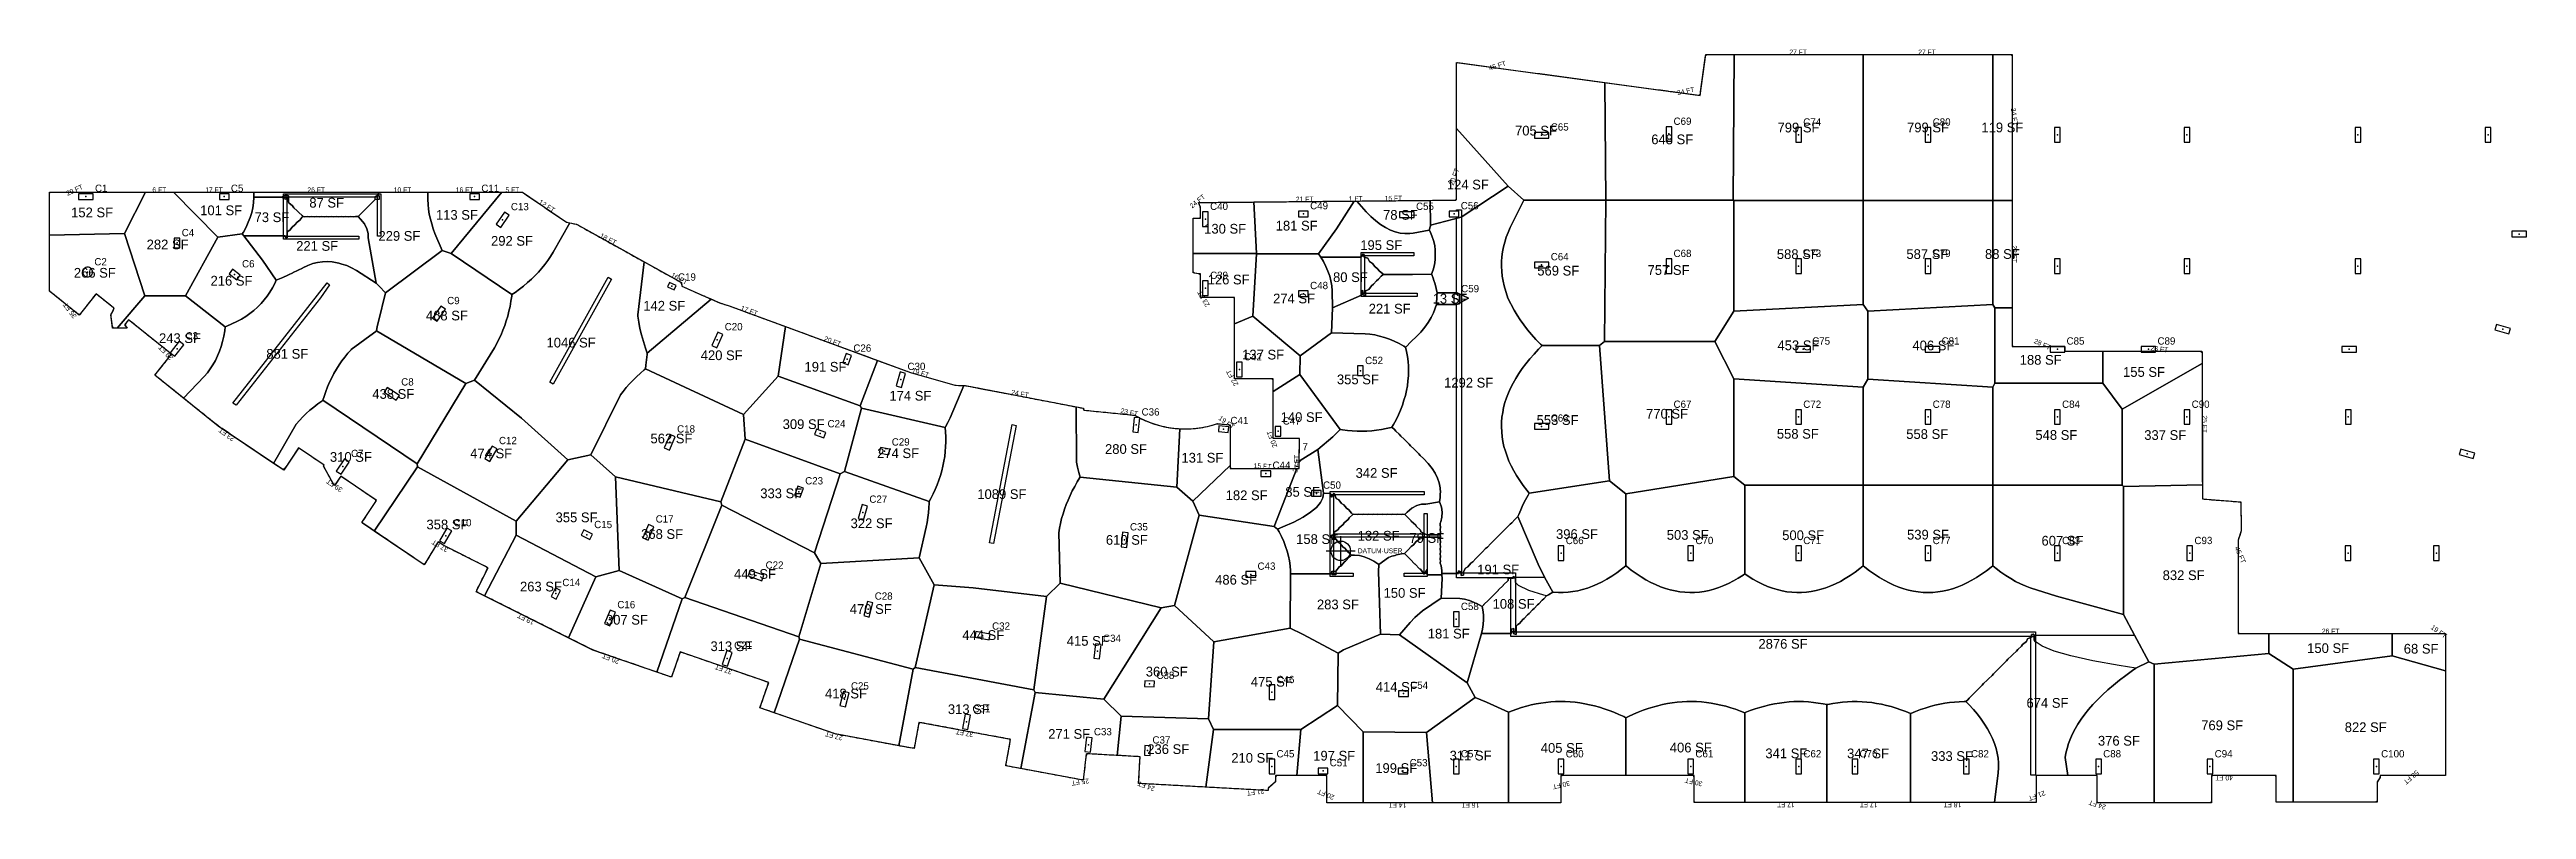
# Model space of a CAD drawing. Header units: metres. Extents: x 3272 to 9634, y 5311 to 56288.
# Drawn here: x 3292 to 9403, y 21675 to 23549 of the extents above; entities that cross this region are included whole.
import ezdxf
from ezdxf.enums import TextEntityAlignment as Align

# ---------------------------------------------------------------- set-up
doc = ezdxf.new("R2010")
doc.units = ezdxf.units.M
for name, color, linetype in [('BOUNDARY', 5, 'Continuous'), ('COL-LABEL', 2, 'Continuous'), ('COLS', 2, 'Continuous'), ('FLOOR NUMBER', 3, 'Continuous'), ('FLOOR_2_AREA_LABELS', 3, 'Continuous'), ('FLOOR_2_BOUNDARY', 5, 'Continuous'), ('FLOOR_2_COLUMNS', 7, 'Continuous'), ('FLOOR_2_DATUM', 4, 'Continuous'), ('FLOOR_2_FASCADE_COLUMNS', 30, 'Continuous'), ('FLOOR_2_FASCADE_WALLS', 4, 'Continuous'), ('FLOOR_2_LARGE_TRIBUTARY', 6, 'Continuous'), ('FLOOR_2_TRIBUTARY_COL_0', 2, 'Continuous'), ('FLOOR_2_TRIBUTARY_COL_1', 2, 'Continuous'), ('FLOOR_2_TRIBUTARY_COL_10', 2, 'Continuous'), ('FLOOR_2_TRIBUTARY_COL_101', 2, 'Continuous'), ('FLOOR_2_TRIBUTARY_COL_104', 2, 'Continuous'), ('FLOOR_2_TRIBUTARY_COL_11', 2, 'Continuous'), ('FLOOR_2_TRIBUTARY_COL_12', 2, 'Continuous'), ('FLOOR_2_TRIBUTARY_COL_13', 2, 'Continuous'), ('FLOOR_2_TRIBUTARY_COL_14', 2, 'Continuous'), ('FLOOR_2_TRIBUTARY_COL_15', 2, 'Continuous'), ('FLOOR_2_TRIBUTARY_COL_16', 2, 'Continuous'), ('FLOOR_2_TRIBUTARY_COL_17', 2, 'Continuous'), ('FLOOR_2_TRIBUTARY_COL_18', 2, 'Continuous'), ('FLOOR_2_TRIBUTARY_COL_19', 2, 'Continuous'), ('FLOOR_2_TRIBUTARY_COL_2', 2, 'Continuous'), ('FLOOR_2_TRIBUTARY_COL_20', 2, 'Continuous'), ('FLOOR_2_TRIBUTARY_COL_21', 2, 'Continuous'), ('FLOOR_2_TRIBUTARY_COL_22', 2, 'Continuous'), ('FLOOR_2_TRIBUTARY_COL_23', 2, 'Continuous'), ('FLOOR_2_TRIBUTARY_COL_24', 2, 'Continuous'), ('FLOOR_2_TRIBUTARY_COL_25', 2, 'Continuous'), ('FLOOR_2_TRIBUTARY_COL_26', 2, 'Continuous'), ('FLOOR_2_TRIBUTARY_COL_27', 2, 'Continuous'), ('FLOOR_2_TRIBUTARY_COL_28', 2, 'Continuous'), ('FLOOR_2_TRIBUTARY_COL_29', 2, 'Continuous'), ('FLOOR_2_TRIBUTARY_COL_3', 2, 'Continuous'), ('FLOOR_2_TRIBUTARY_COL_30', 2, 'Continuous'), ('FLOOR_2_TRIBUTARY_COL_31', 2, 'Continuous'), ('FLOOR_2_TRIBUTARY_COL_32', 2, 'Continuous'), ('FLOOR_2_TRIBUTARY_COL_33', 2, 'Continuous'), ('FLOOR_2_TRIBUTARY_COL_34', 2, 'Continuous'), ('FLOOR_2_TRIBUTARY_COL_35', 2, 'Continuous'), ('FLOOR_2_TRIBUTARY_COL_36', 2, 'Continuous'), ('FLOOR_2_TRIBUTARY_COL_37', 2, 'Continuous'), ('FLOOR_2_TRIBUTARY_COL_38', 2, 'Continuous'), ('FLOOR_2_TRIBUTARY_COL_39', 2, 'Continuous'), ('FLOOR_2_TRIBUTARY_COL_4', 2, 'Continuous'), ('FLOOR_2_TRIBUTARY_COL_40', 2, 'Continuous'), ('FLOOR_2_TRIBUTARY_COL_41', 2, 'Continuous'), ('FLOOR_2_TRIBUTARY_COL_42', 2, 'Continuous'), ('FLOOR_2_TRIBUTARY_COL_43', 2, 'Continuous'), ('FLOOR_2_TRIBUTARY_COL_44', 2, 'Continuous'), ('FLOOR_2_TRIBUTARY_COL_45', 2, 'Continuous'), ('FLOOR_2_TRIBUTARY_COL_46', 2, 'Continuous'), ('FLOOR_2_TRIBUTARY_COL_47', 2, 'Continuous'), ('FLOOR_2_TRIBUTARY_COL_48', 2, 'Continuous'), ('FLOOR_2_TRIBUTARY_COL_49', 2, 'Continuous'), ('FLOOR_2_TRIBUTARY_COL_5', 2, 'Continuous'), ('FLOOR_2_TRIBUTARY_COL_50', 2, 'Continuous'), ('FLOOR_2_TRIBUTARY_COL_51', 2, 'Continuous'), ('FLOOR_2_TRIBUTARY_COL_52', 2, 'Continuous'), ('FLOOR_2_TRIBUTARY_COL_53', 2, 'Continuous'), ('FLOOR_2_TRIBUTARY_COL_54', 2, 'Continuous'), ('FLOOR_2_TRIBUTARY_COL_55', 2, 'Continuous'), ('FLOOR_2_TRIBUTARY_COL_56', 2, 'Continuous'), ('FLOOR_2_TRIBUTARY_COL_57', 2, 'Continuous'), ('FLOOR_2_TRIBUTARY_COL_58', 2, 'Continuous'), ('FLOOR_2_TRIBUTARY_COL_59', 2, 'Continuous'), ('FLOOR_2_TRIBUTARY_COL_6', 2, 'Continuous'), ('FLOOR_2_TRIBUTARY_COL_60', 2, 'Continuous'), ('FLOOR_2_TRIBUTARY_COL_61', 2, 'Continuous'), ('FLOOR_2_TRIBUTARY_COL_62', 2, 'Continuous'), ('FLOOR_2_TRIBUTARY_COL_63', 2, 'Continuous'), ('FLOOR_2_TRIBUTARY_COL_64', 2, 'Continuous'), ('FLOOR_2_TRIBUTARY_COL_65', 2, 'Continuous'), ('FLOOR_2_TRIBUTARY_COL_66', 2, 'Continuous'), ('FLOOR_2_TRIBUTARY_COL_67', 2, 'Continuous'), ('FLOOR_2_TRIBUTARY_COL_68', 2, 'Continuous'), ('FLOOR_2_TRIBUTARY_COL_69', 2, 'Continuous'), ('FLOOR_2_TRIBUTARY_COL_7', 2, 'Continuous'), ('FLOOR_2_TRIBUTARY_COL_70', 2, 'Continuous'), ('FLOOR_2_TRIBUTARY_COL_71', 2, 'Continuous'), ('FLOOR_2_TRIBUTARY_COL_72', 2, 'Continuous'), ('FLOOR_2_TRIBUTARY_COL_73', 2, 'Continuous'), ('FLOOR_2_TRIBUTARY_COL_74', 2, 'Continuous'), ('FLOOR_2_TRIBUTARY_COL_75', 2, 'Continuous'), ('FLOOR_2_TRIBUTARY_COL_76', 2, 'Continuous'), ('FLOOR_2_TRIBUTARY_COL_77', 2, 'Continuous'), ('FLOOR_2_TRIBUTARY_COL_78', 2, 'Continuous'), ('FLOOR_2_TRIBUTARY_COL_79', 2, 'Continuous'), ('FLOOR_2_TRIBUTARY_COL_8', 2, 'Continuous'), ('FLOOR_2_TRIBUTARY_COL_80', 2, 'Continuous'), ('FLOOR_2_TRIBUTARY_COL_81', 2, 'Continuous'), ('FLOOR_2_TRIBUTARY_COL_82', 2, 'Continuous'), ('FLOOR_2_TRIBUTARY_COL_83', 2, 'Continuous'), ('FLOOR_2_TRIBUTARY_COL_84', 2, 'Continuous'), ('FLOOR_2_TRIBUTARY_COL_85', 2, 'Continuous'), ('FLOOR_2_TRIBUTARY_COL_86', 2, 'Continuous'), ('FLOOR_2_TRIBUTARY_COL_87', 2, 'Continuous'), ('FLOOR_2_TRIBUTARY_COL_88', 2, 'Continuous'), ('FLOOR_2_TRIBUTARY_COL_89', 2, 'Continuous'), ('FLOOR_2_TRIBUTARY_COL_9', 2, 'Continuous'), ('FLOOR_2_TRIBUTARY_COL_91', 2, 'Continuous'), ('FLOOR_2_TRIBUTARY_COL_94', 2, 'Continuous'), ('FLOOR_2_TRIBUTARY_COL_97', 2, 'Continuous'), ('FLOOR_2_WALL_TRIBUTARY_42', 1, 'Continuous'), ('FLOOR_2_WALL_TRIBUTARY_43', 1, 'Continuous'), ('FLOOR_2_WALL_TRIBUTARY_44', 1, 'Continuous'), ('FLOOR_2_WALL_TRIBUTARY_45', 1, 'Continuous'), ('FLOOR_2_WALL_TRIBUTARY_46', 1, 'Continuous'), ('FLOOR_2_WALL_TRIBUTARY_47', 1, 'Continuous'), ('FLOOR_2_WALL_TRIBUTARY_48', 1, 'Continuous'), ('FLOOR_2_WALL_TRIBUTARY_49', 1, 'Continuous'), ('FLOOR_2_WALL_TRIBUTARY_50', 1, 'Continuous'), ('FLOOR_2_WALL_TRIBUTARY_51', 1, 'Continuous'), ('FLOOR_2_WALL_TRIBUTARY_52', 1, 'Continuous'), ('FLOOR_2_WALL_TRIBUTARY_53', 1, 'Continuous'), ('FLOOR_2_WALL_TRIBUTARY_54', 1, 'Continuous'), ('FLOOR_2_WALL_TRIBUTARY_55', 1, 'Continuous'), ('FLOOR_2_WALL_TRIBUTARY_56', 1, 'Continuous'), ('FLOOR_2_WALL_TRIBUTARY_57', 1, 'Continuous'), ('FLOOR_2_WALL_TRIBUTARY_58', 1, 'Continuous'), ('FLOOR_2_WALL_TRIBUTARY_59', 1, 'Continuous'), ('FLOOR_2_WALL_TRIBUTARY_60', 1, 'Continuous'), ('FLOOR_2_WALL_TRIBUTARY_61', 1, 'Continuous'), ('FLOOR_2_WALL_TRIBUTARY_62', 1, 'Continuous'), ('WALL', 4, 'Continuous')]:
    doc.layers.add(name, color=color, linetype=linetype)

msp = doc.modelspace()

# ---------------------------------------------------------------- texts
at = {"layer": 'COL-LABEL'}
for s, p in [('C65', (6995.8, 23349.3)), ('C69', (7298.7, 23363.4)), ('C74', (7618.7, 23361.5)), ('C80', (7938, 23361.5)), ('C1', (3404.4, 23198)), ('C5', (3739.7, 23198)), ('C11', (4357.5, 23198)), ('C13', (4430.5, 23152.8)), ('C40', (6155.4, 23153.6)), ('C49', (6402.2, 23155.1)), ('C55', (6663.4, 23153.6)), ('C56', (6773.8, 23155.1)), ('C4', (3618.4, 23088.7)), ('C64', (6995.8, 23029.3)), ('C68', (7298.7, 23037.4)), ('C73', (7618.7, 23037.4)), ('C79', (7938, 23037.4)), ('C2', (3402.8, 23016.8)), ('C6', (3767.2, 23011.8)), ('C19', (4842.7, 22979.1)), ('C39', (6155.4, 22983.3)), ('C48', (6402.2, 22958.2)), ('C9', (4273.3, 22921.1)), ('C59', (6774.8, 22950.5)), ('C20', (4957.9, 22856.6)), ('C3', (3627.9, 22834)), ('C26', (5275.3, 22803.8)), ('C42', (6239.1, 22782.6)), ('C75', (7640.7, 22821.4)), ('C81', (7960, 22821.4)), ('C85', (8268.2, 22821.4)), ('C89', (8492.6, 22821.4)), ('C8', (4159.8, 22720.5)), ('C30', (5408.8, 22758.7)), ('C52', (6537.8, 22773.3)), ('C67', (7298.7, 22665.4)), ('C72', (7618.7, 22665.4)), ('C78', (7938, 22665.4)), ('C84', (8257.2, 22665.4)), ('C90', (8576.9, 22665.4)), ('C18', (4840.5, 22604.4)), ('C24', (5211.6, 22617.3)), ('C36', (5986.4, 22646.4)), ('C41', (6205.7, 22625.2)), ('C47', (6334.6, 22624.1)), ('C63', (6995.8, 22631.3)), ('C7', (4036, 22544)), ('C12', (4401, 22575.8)), ('C29', (5370, 22572.4)), ('C23', (5156.4, 22476.5)), ('C44', (6309.4, 22514.9)), ('C27', (5314.8, 22431.2)), ('C50', (6434, 22465.9)), ('C10', (4289.1, 22373.3)), ('C15', (4636, 22368.7)), ('C17', (4787.6, 22382.4)), ('C35', (5957.7, 22363)), ('C66', (7032.7, 22329.3)), ('C70', (7352.7, 22329.3)), ('C71', (7618.7, 22329.3)), ('C77', (7938, 22329.3)), ('C83', (8257.2, 22329.3)), ('C93', (8583.8, 22329.3)), ('C14', (4557.4, 22225.7)), ('C22', (5058.8, 22268.6)), ('C43', (6272.4, 22266)), ('C16', (4693, 22171.1)), ('C28', (5328, 22192.2)), ('C58', (6774.1, 22166.8)), ('C32', (5617.6, 22118.2)), ('C21', (4981.2, 22071)), ('C34', (5891.2, 22088.1)), ('C38', (6023, 21996.7)), ('C46', (6319.2, 21986.4)), ('C25', (5269.4, 21970.6)), ('C54', (6649, 21972.2)), ('C31', (5569.1, 21914.3)), ('C33', (5868.8, 21857.7)), ('C37', (6013.2, 21837.4)), ('C45', (6319.2, 21803.2)), ('C57', (6774.1, 21803.2)), ('C60', (7032.7, 21803.2)), ('C61', (7352.7, 21803.2)), ('C62', (7619.1, 21803.2)), ('C76', (7757.5, 21803.2)), ('C82', (8032.5, 21803.2)), ('C88', (8358.6, 21803.2)), ('C94', (8633.6, 21803.2)), ('C100', (9044.3, 21803.2)), ('C51', (6450.5, 21781.2)), ('C53', (6647.7, 21781.2))]:
    msp.add_text(s, height=18, dxfattribs=at).set_placement(p)
at = {"layer": 'FLOOR NUMBER'}
msp.add_text('7', height=18, dxfattribs=at).set_placement((6383.4, 22560.8))
at = {"layer": 'FLOOR_2_AREA_LABELS'}
for s, p in [('705 SF', (6959.4, 23349.2)), ('799 SF', (7607, 23356.8)), ('799 SF', (7926.5, 23357)), ('119 SF', (8109.9, 23357)), ('648 SF', (7295.5, 23327.7)), ('124 SF', (6791.3, 23216.1)), ('152 SF', (3397.3, 23147.4)), ('101 SF', (3715.7, 23152.6)), ('87 SF', (3976, 23171.4)), ('73 SF', (3840.9, 23135.6)), ('229 SF', (4155.4, 23089.5)), ('113 SF', (4297.3, 23141.4)), ('130 SF', (6192.5, 23107.2)), ('181 SF', (6369, 23114.8)), ('78 SF', (6624.9, 23141.4)), ('282 SF', (3583.6, 23068.4)), ('221 SF', (3952.5, 23064.8)), ('292 SF', (4433.2, 23077.3)), ('195 SF', (6577.6, 23066.8)), ('588 SF', (7605.3, 23044.5)), ('587 SF', (7924.9, 23044.6)), ('88 SF', (8109.9, 23044.9)), ('266 SF', (3404, 22998.5)), ('216 SF', (3741.2, 22979)), ('126 SF', (6201.1, 22981.9)), ('80 SF', (6501.5, 22987.7)), ('569 SF', (7014.3, 23003.8)), ('757 SF', (7286.4, 23005.4)), ('142 SF', (4808.8, 22917.2)), ('274 SF', (6362.5, 22935.1)), ('221 SF', (6598.4, 22910.1)), ('13 SF', (6747.2, 22934.7)), ('468 SF', (4272.6, 22893.1)), ('243 SF', (3614.1, 22837.3)), ('881 SF', (3878.8, 22798.6)), ('1046 SF', (4579, 22826.3)), ('420 SF', (4950.5, 22795.1)), ('137 SF', (6286.2, 22796.7)), ('453 SF', (7606.8, 22819.6)), ('406 SF', (7939.8, 22819.3)), ('188 SF', (8204.5, 22783.8)), ('191 SF', (5206.5, 22766.7)), ('355 SF', (6520, 22735.6)), ('1292 SF', (6793.3, 22727.5)), ('155 SF', (8459.4, 22753.9)), ('438 SF', (4140.3, 22699.7)), ('174 SF', (5416, 22695.3)), ('309 SF', (5152.6, 22625.2)), ('140 SF', (6381.2, 22642.5)), ('553 SF', (7012.6, 22635.4)), ('770 SF', (7282.7, 22650.9)), ('558 SF', (7605.3, 22601.3)), ('558 SF', (7924.5, 22600.7)), ('548 SF', (8243.1, 22598.5)), ('337 SF', (8511.7, 22598.3)), ('310 SF', (4035.7, 22544.3)), ('474 SF', (4381.8, 22553.1)), ('562 SF', (4826.5, 22589.8)), ('274 SF', (5385.7, 22553.5)), ('280 SF', (5947.9, 22563.8)), ('131 SF', (6136.4, 22542.4)), ('342 SF', (6566.1, 22504.8)), ('333 SF', (5097.4, 22454.6)), ('1089 SF', (5641.7, 22452.6)), ('182 SF', (6245.6, 22449.8)), ('85 SF', (6383.7, 22458.1)), ('358 SF', (4273.9, 22377.7)), ('355 SF', (4592.4, 22395.3)), ('368 SF', (4803.5, 22354.1)), ('322 SF', (5320.2, 22380.7)), ('396 SF', (7060.5, 22354)), ('539 SF', (7926.5, 22352.6)), ('610 SF', (5950, 22339.7)), ('158 SF', (6419.4, 22341.6)), ('132 SF', (6571.2, 22349.9)), ('79 SF', (6690, 22344.4)), ('503 SF', (7333.7, 22352)), ('500 SF', (7618.5, 22351.2)), ('607 SF', (8258.2, 22337.7)), ('449 SF', (5032.7, 22255.7)), ('486 SF', (6219.6, 22241.4)), ('191 SF', (6866.1, 22266.7)), ('832 SF', (8557.1, 22252.6)), ('263 SF', (4504.6, 22224.6)), ('470 SF', (5318.2, 22169.2)), ('283 SF', (6470.7, 22180.5)), ('150 SF', (6635.1, 22208.9)), ('108 SF', (6904, 22181.9)), ('307 SF', (4716.7, 22142.7)), ('181 SF', (6744.1, 22108.5)), ('313 SF', (4974.5, 22077.4)), ('444 SF', (5595.8, 22104.9)), ('415 SF', (5853.6, 22090.6)), ('2876 SF', (7568.8, 22083.3)), ('150 SF', (8913.6, 22072.7)), ('68 SF', (9143, 22071.2)), ('360 SF', (6048.4, 22014.8)), ('475 SF', (6307.7, 21989.7)), ('418 SF', (5257.1, 21960.7)), ('414 SF', (6615.9, 21977.2)), ('674 SF', (8221.2, 21937.6)), ('313 SF', (5560.2, 21922.1)), ('769 SF', (8652.2, 21882.4)), ('822 SF', (9006.3, 21877.7)), ('271 SF', (5807.7, 21861.1)), ('236 SF', (6052.1, 21823.6)), ('197 SF', (6461.5, 21807.4)), ('311 SF', (6798, 21807.7)), ('405 SF', (7022.9, 21826.6)), ('406 SF', (7341.2, 21827.5)), ('341 SF', (7577, 21813.2)), ('347 SF', (7778.6, 21813)), ('333 SF', (7985.6, 21806.5)), ('376 SF', (8397.4, 21844.3)), ('210 SF', (6259.4, 21802.1)), ('199 SF', (6614.6, 21776.9))]:
    msp.add_text(s, height=24, dxfattribs=at).set_placement(p, align=Align.MIDDLE_CENTER)
at = {"layer": 'FLOOR_2_DATUM'}
msp.add_text('DATUM·USER', height=12, dxfattribs=at).set_placement((6519.6, 22306.8))
at = {"layer": 'FLOOR_2_FASCADE_COLUMNS'}
for s, p in [('27 FT', (7606.1, 23543)), ('27 FT', (7924.1, 23543)), ('6 FT', (3563.1, 23203.1)), ('17 FT', (3698.1, 23203.1)), ('16 FT', (4316.1, 23203.1)), ('5 FT', (4434, 23203.1)), ('26 FT', (8919.8, 22114.8))]:
    msp.add_text(s, height=12, dxfattribs=at).set_placement(p, align=Align.MIDDLE_CENTER)
for s, rotation, p in [('45 FT', 17.40276, (6864, 23509.4)), ('34 FT', 12.26666, (7328.7, 23446.6)), ('34 FT', -81.94669, (8139.6, 23383.6)), ('20 FT', 69.55382, (6757.6, 23235.4)), ('29 FT', 24.53812, (3354, 23202.6)), ('12 FT', -33.11638, (4519.2, 23163.4)), ('24 FT', 39.219, (6124.1, 23175)), ('21 FT', 0.53475, (6388.6, 23180.3)), ('15 FT', 0.53475, (6607.6, 23182.4)), ('23 FT', -90, (8139.7, 23044.6)), ('16 FT', -29.10806, (4846, 22984.2)), ('35 FT', 126.66865, (3342.4, 22905.4)), ('17 FT', -20.27209, (5018.5, 22905.2)), ('23 FT', 119.97744, (6139.1, 22934.7)), ('29 FT', 132.98037, (3579, 22801.4)), ('20 FT', -20.18533, (5224.1, 22829.6)), ('28 FT', -24.92073, (8208.7, 22822.3)), ('23 FT', -7.63883, (8497.2, 22810.8)), ('19 FT', -16.29983, (5441, 22751.7)), ('22 FT', 119.55525, (6210, 22739.2)), ('23 FT', -11.79497, (5956.1, 22654.5)), ('19 FT', -36.46565, (6195.9, 22629.4)), ('25 FT', -89.95843, (8609.1, 22625.2)), ('20 FT', 110.93058, (6308.1, 22588.1)), ('1 FT', 89.29082, (6369.3, 22532.3)), ('39 FT', 146.05537, (3995.1, 22473.7)), ('15 FT', -2.88321, (6284.6, 22521.8)), ('2 FT', 70.50558, (6369.5, 22522.8)), ('37 FT', 149.62176, (4255.5, 22324.7)), ('45 FT', -66.11577, (8696.8, 22302.7)), ('19 FT', 153.47498, (4467.1, 22144.2)), ('19 FT', -35.03632, (9186.6, 22113.7)), ('20 FT', 158.72676, (4676.7, 22046.6)), ('37 FT', 160.89502, (4955, 22020)), ('27 FT', 165.10985, (5227.3, 21856)), ('37 FT', 169.42212, (5549.6, 21862.7)), ('40 FT', -179.74778, (8657, 21752.5)), ('58 FT', -139.21948, (9118.6, 21754)), ('25 FT', -171.91102, (5835.2, 21742.4)), ('24 FT', 160.28548, (5997.7, 21732.2)), ('21 FT', -172.77265, (6267.6, 21717.2)), ('20 FT', 157.98303, (6441, 21711.6)), ('30 FT', -166.77147, (7021.9, 21735)), ('30 FT', 167.26164, (7348.3, 21742.1)), ('24 FT', 162.57116, (8344.2, 21686.1)), ('14 FT', 180, (6617.7, 21685.1)), ('16 FT', 180, (6797.7, 21685.1)), ('17 FT', 180, (7575.9, 21686.1)), ('17 FT', 180, (7779.9, 21686.1)), ('18 FT', 180, (7986.9, 21686.1))]:
    msp.add_text(s, height=12, rotation=rotation, dxfattribs=at).set_placement(p, align=Align.MIDDLE_CENTER)
at = {"layer": 'FLOOR_2_FASCADE_WALLS'}
for s, p in [('26 FT', (3950.1, 23203.1)), ('10 FT', (4163.1, 23203.1))]:
    msp.add_text(s, height=12, dxfattribs=at).set_placement(p, align=Align.MIDDLE_CENTER)
for s, rotation, p in [('1 FT', 0.53475, (6514.6, 23181.5)), ('18 FT', -27.51303, (4670.5, 23081.7)), ('24 FT', -10.7442, (5686.5, 22700.5)), ('23 FT', 144.16969, (3729.2, 22599.3)), ('21 FT', -159.71883, (8195.1, 21708.5))]:
    msp.add_text(s, height=12, rotation=rotation, dxfattribs=at).set_placement(p, align=Align.MIDDLE_CENTER)

# ---------------------------------------------------------------- linework, layer by layer
at = {"layer": 'BOUNDARY'}
msp.add_lwpolyline([(4458.8, 23197.1), (4567.7, 23123.2), (4592, 23118.4), (4851.1, 22974.5), (4851.9, 22965.8), (4945.1, 22924.4), (4968.8, 22917.1), (5416.6, 22752.4), (5525.3, 22721.3), (5551.7, 22720.3), (5842.7, 22664.3), (5844, 22659.8), (5969.4, 22647.1, 0.216085), (6173.8, 22626.4), (6204.8, 22623.3), (6204.8, 22515.8), (6375.1, 22515.8), (6376, 22590.2), (6310.8, 22590.2), (6310.8, 22736.7), (6215.2, 22736.7), (6215.2, 22937.7), (6131.8, 22937.7), (6131.8, 22996), (6125.8, 22996), (6113.3, 22998.8), (6113.6, 23133.5), (6125.8, 23133), (6131.8, 23133), (6131.8, 23160.1), (6126.4, 23171.9), (6761.3, 23177.8), (6763.3, 23179.1), (6763.3, 23517.6), (7364.4, 23436), (7378.1, 23537), (8133.7, 23537), (8133.7, 22816.9), (8263.7, 22816.9), (8263.7, 22804.9), (8601.7, 22804.9), (8603, 22803.6), (8603.3, 22440.6), (8698, 22433.4), (8699.3, 22362.1), (8691.3, 22338.8), (8691.3, 22108.8), (9203.3, 22108.8), (9203.3, 21758.5), (9041.9, 21758.5), (9041.9, 21753.5), (9034.7, 21742.5), (9034.7, 21692.6), (8785.1, 21692.6), (8785.1, 21758.5), (8625.5, 21758.5), (8625.5, 21691.1), (8343.7, 21691.1), (8343.7, 21758.5), (8193.1, 21758.5), (8193.1, 21692.1), (7349.6, 21692.1), (7349.6, 21758.5), (7020.5, 21758.5), (7020.5, 21691.1), (6443.2, 21691.1), (6443.2, 21758.5), (6316.7, 21758.5), (6316.7, 21743.3), (6299, 21727.3), (6298.7, 21721.4), (5979.1, 21739), (5982.7, 21804.9), (5849.6, 21812.2), (5842.4, 21746.9), (5651.2, 21782.6), (5663.3, 21847.6), (5437.2, 21889.7), (5425.1, 21824.8), (5230.5, 21861.1), (5044.8, 21925.5), (5066.4, 21987.8), (4848.1, 22063.4), (4826.5, 22001.1), (4633, 22068.1), (4344.6, 22212), (4374.1, 22271.1), (4264.8, 22325.6), (4250.8, 22335.1), (4216.9, 22278.3), (4062.4, 22382.3), (4099.3, 22437.1), (4010.6, 22496.7), (3994.9, 22473.4), (3968.5, 22521.3), (3970.2, 22523.9), (3906.8, 22566.6), (3869.9, 22511.9), (3708.6, 22620.5), (3552.2, 22745.9), (3593, 22797.7), (3487.1, 22882.7), (3477.2, 22870.1), (3484, 22862.3), (3448, 22862.3), (3443.9, 22894.8), (3452, 22910.4), (3450.1, 22912.4), (3407.1, 22946.9), (3365.6, 22894.2), (3292.3, 22953), (3292.3, 23197.1), (3373.3, 23197.1)], format="xyb", close=True, dxfattribs=at)
at = {"layer": 'COLS'}
for points in [[(6991.3, 23330.8), (6991.3, 23344.8), (6955.3, 23344.8), (6955.3, 23330.8)], [(7280.2, 23322.9), (7294.2, 23322.9), (7294.2, 23358.9), (7280.2, 23358.9)], [(7600.2, 23321), (7614.2, 23321), (7614.2, 23357), (7600.2, 23357)], [(7919.5, 23321), (7933.5, 23321), (7933.5, 23357), (7919.5, 23357)], [(8238.7, 23321), (8252.7, 23321), (8252.7, 23357), (8238.7, 23357)], [(8558.4, 23321), (8572.4, 23321), (8572.4, 23357), (8558.4, 23357)], [(8980.1, 23321), (8994.1, 23321), (8994.1, 23357), (8980.1, 23357)], [(9301.2, 23321), (9315.2, 23321), (9315.2, 23357), (9301.2, 23357)], [(3363.9, 23193.5), (3363.9, 23179.5), (3399.9, 23179.5), (3399.9, 23193.5)], [(3735.2, 23179.5), (3735.2, 23193.5), (3711.2, 23193.5), (3711.2, 23179.5)], [(4353, 23179.5), (4353, 23193.5), (4329, 23193.5), (4329, 23179.5)], [(4394.2, 23118.5), (4405.8, 23110.6), (4426, 23140.4), (4414.4, 23148.3)], [(6150.9, 23149.1), (6136.9, 23149.1), (6136.9, 23113.1), (6150.9, 23113.1)], [(6397.7, 23136.6), (6397.7, 23150.6), (6373.7, 23150.6), (6373.7, 23136.6)], [(6658.9, 23135.1), (6658.9, 23149.1), (6622.9, 23149.1), (6622.9, 23135.1)], [(6769.3, 23136.6), (6769.3, 23150.6), (6745.3, 23150.6), (6745.3, 23136.6)], [(9402.9, 23086.9), (9402.9, 23100.9), (9366.9, 23100.9), (9366.9, 23086.9)], [(3599.9, 23060.2), (3613.9, 23060.2), (3613.9, 23084.2), (3599.9, 23084.2)], [(3398.3, 23000.3), (3398.1, 23002.6), (3397.4, 23004.9), (3396.3, 23006.9), (3394.8, 23008.8), (3393, 23010.2), (3390.9, 23011.4), (3388.7, 23012), (3386.3, 23012.3), (3384, 23012), (3381.7, 23011.4), (3379.7, 23010.2), (3377.8, 23008.8), (3376.4, 23006.9), (3375.2, 23004.9), (3374.6, 23002.6), (3374.3, 23000.3), (3374.6, 22997.9), (3375.2, 22995.7), (3376.4, 22993.6), (3377.8, 22991.8), (3379.7, 22990.3), (3381.7, 22989.2), (3384, 22988.5), (3386.3, 22988.3), (3388.7, 22988.5), (3390.9, 22989.2), (3393, 22990.3), (3394.8, 22991.8), (3396.3, 22993.6), (3397.4, 22995.7), (3398.1, 22997.9)], [(3754, 22981.4), (3762.7, 22992.4), (3743.8, 23007.3), (3735.2, 22996.3)], [(6150.9, 22978.8), (6136.9, 22978.8), (6136.9, 22942.8), (6150.9, 22942.8)], [(6991.3, 23010.8), (6991.3, 23024.8), (6955.3, 23024.8), (6955.3, 23010.8)], [(7280.2, 22996.9), (7294.2, 22996.9), (7294.2, 23032.9), (7280.2, 23032.9)], [(7600.2, 22996.9), (7614.2, 22996.9), (7614.2, 23032.9), (7600.2, 23032.9)], [(7919.5, 22996.9), (7933.5, 22996.9), (7933.5, 23032.9), (7919.5, 23032.9)], [(8238.7, 22996.9), (8252.7, 22996.9), (8252.7, 23032.9), (8238.7, 23032.9)], [(8558.4, 22996.9), (8572.4, 22996.9), (8572.4, 23032.9), (8558.4, 23032.9)], [(8980.1, 22996.9), (8994.1, 22996.9), (8994.1, 23032.9), (8980.1, 23032.9)], [(4237, 22886.8), (4248.6, 22879), (4268.8, 22908.8), (4257.2, 22916.6)], [(4821.8, 22974.6), (4816.9, 22963.6), (4833.4, 22956.3), (4838.2, 22967.3)], [(6397.7, 22939.7), (6397.7, 22953.7), (6373.7, 22953.7), (6373.7, 22939.7)], [(6770.3, 22946), (6756.3, 22946), (6756.3, 22922), (6770.3, 22922)], [(9359.7, 22847.8), (9363.5, 22861.2), (9328.9, 22871.1), (9325.1, 22857.7)], [(3590.2, 22801.2), (3601.2, 22792.6), (3623.4, 22820.9), (3612.4, 22829.5)], [(4926, 22819.2), (4938.7, 22813.5), (4953.4, 22846.4), (4940.6, 22852.1)], [(5270.8, 22794.5), (5257.7, 22799.3), (5249.5, 22776.7), (5262.6, 22771.9)], [(7636.2, 22802.9), (7636.2, 22816.9), (7600.2, 22816.9), (7600.2, 22802.9)], [(7955.5, 22802.9), (7955.5, 22816.9), (7919.5, 22816.9), (7919.5, 22802.9)], [(8263.7, 22802.9), (8263.7, 22816.9), (8227.7, 22816.9), (8227.7, 22802.9)], [(8488.1, 22802.9), (8488.1, 22816.9), (8452.1, 22816.9), (8452.1, 22802.9)], [(8983.2, 22802.9), (8983.2, 22816.9), (8947.2, 22816.9), (8947.2, 22802.9)], [(5380.9, 22719.6), (5394.3, 22715.8), (5404.3, 22750.4), (5390.8, 22754.2)], [(6234.6, 22778.1), (6220.6, 22778.1), (6220.6, 22742.1), (6234.6, 22742.1)], [(6533.3, 22768.8), (6519.3, 22768.8), (6519.3, 22744.8), (6533.3, 22744.8)], [(4147.5, 22684.3), (4155.3, 22695.9), (4125.5, 22716), (4117.6, 22704.4)], [(5184.6, 22612.8), (5179.8, 22599.7), (5202.4, 22591.5), (5207.1, 22604.6)], [(5964.4, 22606.1), (5978.3, 22604.7), (5981.9, 22640.5), (5968, 22641.9)], [(6199.8, 22604.3), (6201.2, 22618.3), (6177.3, 22620.7), (6175.9, 22606.8)], [(6316.1, 22595.6), (6330.1, 22595.6), (6330.1, 22619.6), (6316.1, 22619.6)], [(6991.3, 22612.8), (6991.3, 22626.8), (6955.3, 22626.8), (6955.3, 22612.8)], [(7280.2, 22624.9), (7294.2, 22624.9), (7294.2, 22660.9), (7280.2, 22660.9)], [(7600.2, 22624.9), (7614.2, 22624.9), (7614.2, 22660.9), (7600.2, 22660.9)], [(7919.5, 22624.9), (7933.5, 22624.9), (7933.5, 22660.9), (7919.5, 22660.9)], [(8238.7, 22624.9), (8252.7, 22624.9), (8252.7, 22660.9), (8238.7, 22660.9)], [(8558.4, 22624.9), (8572.4, 22624.9), (8572.4, 22660.9), (8558.4, 22660.9)], [(8956.4, 22624.9), (8970.4, 22624.9), (8970.4, 22660.9), (8956.4, 22660.9)], [(4366.5, 22540.1), (4378.7, 22533.1), (4396.5, 22564.4), (4384.4, 22571.3)], [(4808.6, 22567), (4821.4, 22561.3), (4836, 22594.2), (4823.2, 22599.9)], [(5362.9, 22549.6), (5365.5, 22563.4), (5341.9, 22567.9), (5339.3, 22554.1)], [(9271.7, 22540.1), (9275.6, 22553.6), (9241, 22563.5), (9237.1, 22550)], [(3999.8, 22509.6), (4011.4, 22501.8), (4031.5, 22531.6), (4019.9, 22539.5)], [(6304.9, 22496.4), (6304.9, 22510.4), (6280.9, 22510.4), (6280.9, 22496.4)], [(5151.9, 22467.2), (5138.7, 22472), (5130.5, 22449.5), (5143.7, 22444.7)], [(5286.9, 22392.1), (5300.4, 22388.2), (5310.3, 22422.8), (5296.9, 22426.7)], [(6429.5, 22447.4), (6429.5, 22461.4), (6405.5, 22461.4), (6405.5, 22447.4)], [(4254.6, 22337.5), (4266.8, 22330.6), (4284.6, 22361.8), (4272.4, 22368.8)], [(4756, 22344.8), (4768.8, 22339.3), (4783.1, 22372.3), (4770.3, 22377.9)], [(4625.2, 22341), (4631.5, 22353.5), (4610, 22364.2), (4603.7, 22351.7)], [(5935.7, 22322.7), (5949.6, 22321.3), (5953.2, 22357.1), (5939.3, 22358.5)], [(7028.2, 22324.8), (7014.2, 22324.8), (7014.2, 22288.8), (7028.2, 22288.8)], [(7348.2, 22324.8), (7334.2, 22324.8), (7334.2, 22288.8), (7348.2, 22288.8)], [(7600.2, 22288.8), (7614.2, 22288.8), (7614.2, 22324.8), (7600.2, 22324.8)], [(7919.5, 22288.8), (7933.5, 22288.8), (7933.5, 22324.8), (7919.5, 22324.8)], [(8238.7, 22288.8), (8252.7, 22288.8), (8252.7, 22324.8), (8238.7, 22324.8)], [(8565.3, 22288.8), (8579.3, 22288.8), (8579.3, 22324.8), (8565.3, 22324.8)], [(8955.6, 22288.8), (8969.6, 22288.8), (8969.6, 22324.8), (8955.6, 22324.8)], [(9173.6, 22288.8), (9187.6, 22288.8), (9187.6, 22324.8), (9173.6, 22324.8)], [(5049.7, 22239.1), (5054.3, 22252.3), (5020.3, 22264.1), (5015.7, 22250.9)], [(6267.9, 22247.5), (6267.9, 22261.5), (6243.9, 22261.5), (6243.9, 22247.5)], [(4552.9, 22214.9), (4540.4, 22221.2), (4529.7, 22199.7), (4542.2, 22193.5)], [(5300.8, 22152.9), (5314.3, 22149.3), (5323.5, 22184.1), (5310, 22187.7)], [(4661.4, 22133.6), (4674.2, 22128), (4688.5, 22161.1), (4675.6, 22166.6)], [(6755.6, 22126.3), (6769.6, 22126.3), (6769.6, 22162.3), (6755.6, 22162.3)], [(4951.7, 22032.5), (4964.9, 22027.9), (4976.7, 22061.9), (4963.5, 22066.5)], [(5610.5, 22093.3), (5613.1, 22107.1), (5577.7, 22113.7), (5575.1, 22099.9)], [(5868.8, 22047.8), (5882.7, 22046.3), (5886.7, 22082.1), (5872.8, 22083.6)], [(5242.1, 21931.3), (5255.6, 21927.8), (5264.9, 21962.6), (5251.3, 21966.1)], [(6017.7, 21976.9), (6018.5, 21990.9), (5994.5, 21992.2), (5993.7, 21978.2)], [(6300.7, 21945.9), (6314.7, 21945.9), (6314.7, 21981.9), (6300.7, 21981.9)], [(6644.5, 21953.7), (6644.5, 21967.7), (6620.5, 21967.7), (6620.5, 21953.7)], [(5544.2, 21874.4), (5558, 21871.8), (5564.6, 21907.2), (5550.8, 21909.8)], [(5846.4, 21817.4), (5860.3, 21815.9), (5864.3, 21851.7), (5850.4, 21853.2)], [(6008.7, 21832.1), (5994.7, 21832.9), (5993.4, 21809), (6007.4, 21808.2)], [(6300.7, 21762.7), (6314.7, 21762.7), (6314.7, 21798.7), (6300.7, 21798.7)], [(6446, 21762.7), (6446, 21776.7), (6422, 21776.7), (6422, 21762.7)], [(6643.2, 21762.7), (6643.2, 21776.7), (6619.2, 21776.7), (6619.2, 21762.7)], [(6755.6, 21762.7), (6769.6, 21762.7), (6769.6, 21798.7), (6755.6, 21798.7)], [(7014.2, 21762.7), (7028.2, 21762.7), (7028.2, 21798.7), (7014.2, 21798.7)], [(7334.2, 21762.7), (7348.2, 21762.7), (7348.2, 21798.7), (7334.2, 21798.7)], [(7600.6, 21762.7), (7614.6, 21762.7), (7614.6, 21798.7), (7600.6, 21798.7)], [(7739, 21762.7), (7753, 21762.7), (7753, 21798.7), (7739, 21798.7)], [(8014, 21762.7), (8028, 21762.7), (8028, 21798.7), (8014, 21798.7)], [(8340.1, 21762.7), (8354.1, 21762.7), (8354.1, 21798.7), (8340.1, 21798.7)], [(8615.1, 21762.7), (8629.1, 21762.7), (8629.1, 21798.7), (8615.1, 21798.7)], [(9025.8, 21762.7), (9039.8, 21762.7), (9039.8, 21798.7), (9025.8, 21798.7)]]:
    msp.add_lwpolyline(points, close=True, dxfattribs=at)
at = {"layer": 'FLOOR_2_BOUNDARY'}
msp.add_lwpolyline([(4458.8, 23197.1), (4567.7, 23123.2), (4592, 23118.4), (4851.1, 22974.5), (4851.9, 22965.8), (4945.1, 22924.4), (4968.8, 22917.1), (5416.6, 22752.4), (5525.3, 22721.3), (5551.7, 22720.3), (5842.7, 22664.3), (5844, 22659.8), (5969.4, 22647.1), (5981, 22640.8), (5992.9, 22635.1), (6005.2, 22630), (6017.6, 22625.6), (6030.3, 22621.8), (6043.2, 22618.8), (6056.2, 22616.4), (6069.4, 22614.7), (6082.5, 22613.7), (6095.8, 22613.5), (6109, 22613.9), (6122.2, 22615), (6135.3, 22616.8), (6148.3, 22619.4), (6161.1, 22622.6), (6173.8, 22626.4), (6204.8, 22623.3), (6204.8, 22515.8), (6375.1, 22515.8), (6376, 22590.2), (6310.8, 22590.2), (6310.8, 22736.7), (6215.2, 22736.7), (6215.2, 22937.7), (6131.8, 22937.7), (6131.8, 22996), (6125.8, 22996), (6113.3, 22998.8), (6113.6, 23133.5), (6125.8, 23133), (6131.8, 23133), (6131.8, 23160.1), (6126.4, 23171.9), (6761.3, 23177.8), (6763.3, 23179.1), (6763.3, 23517.6), (7364.4, 23436), (7378.1, 23537), (8133.7, 23537), (8133.7, 22816.9), (8263.7, 22816.9), (8263.7, 22804.9), (8601.7, 22804.9), (8603, 22803.6), (8603.3, 22440.6), (8698, 22433.4), (8699.3, 22362.1), (8691.3, 22338.8), (8691.3, 22108.8), (9203.3, 22108.8), (9203.3, 21758.5), (9041.9, 21758.5), (9041.9, 21753.5), (9034.7, 21742.5), (9034.7, 21692.6), (8785.1, 21692.6), (8785.1, 21758.5), (8625.5, 21758.5), (8625.5, 21691.1), (8343.7, 21691.1), (8343.7, 21758.5), (8193.1, 21758.5), (8193.1, 21692.1), (7349.6, 21692.1), (7349.6, 21758.5), (7020.5, 21758.5), (7020.5, 21691.1), (6443.2, 21691.1), (6443.2, 21758.5), (6316.7, 21758.5), (6316.7, 21743.3), (6299, 21727.3), (6298.7, 21721.4), (5979.1, 21739), (5982.7, 21804.9), (5849.6, 21812.2), (5842.4, 21746.9), (5651.2, 21782.6), (5663.3, 21847.6), (5437.2, 21889.7), (5425.1, 21824.8), (5230.5, 21861.1), (5044.8, 21925.5), (5066.4, 21987.8), (4848.1, 22063.4), (4826.5, 22001.1), (4633, 22068.1), (4344.6, 22212), (4374.1, 22271.1), (4264.8, 22325.6), (4250.8, 22335.1), (4216.9, 22278.3), (4062.4, 22382.3), (4099.3, 22437.1), (4010.6, 22496.7), (3994.9, 22473.4), (3968.5, 22521.3), (3970.2, 22523.9), (3906.8, 22566.6), (3869.9, 22511.9), (3708.6, 22620.5), (3552.2, 22745.9), (3593, 22797.7), (3487.1, 22882.7), (3477.2, 22870.1), (3484, 22862.3), (3448, 22862.3), (3443.9, 22894.8), (3452, 22910.4), (3450.1, 22912.4), (3407.1, 22946.9), (3365.6, 22894.2), (3292.3, 22953), (3292.3, 23197.1), (3373.3, 23197.1), (4458.8, 23197.1)], close=True, dxfattribs=at)
at = {"layer": 'FLOOR_2_COLUMNS'}
for p in [(6973.3, 23337.8), (7287.2, 23340.9), (7607.2, 23339), (7926.5, 23339), (8245.7, 23339), (8565.4, 23339), (8987.1, 23339), (9308.2, 23339), (3381.9, 23186.5), (3723.2, 23186.5), (4341, 23186.5), (4410.1, 23129.4), (6143.9, 23131.1), (6385.7, 23143.6), (6640.9, 23142.1), (6757.3, 23143.6), (3606.9, 23072.2), (9384.9, 23093.9), (3386.3, 23000.3), (3748.9, 22994.4), (6973.3, 23017.8), (7287.2, 23014.9), (7607.2, 23014.9), (7926.5, 23014.9), (8245.7, 23014.9), (8565.4, 23014.9), (8987.1, 23014.9), (4827.6, 22965.5), (6143.9, 22960.8), (6385.7, 22946.7), (6763.3, 22934), (4252.9, 22897.8), (9344.3, 22859.4), (3606.8, 22811), (4939.7, 22832.8), (7618.2, 22809.9), (7937.5, 22809.9), (8245.7, 22809.9), (8470.1, 22809.9), (8965.2, 22809.9), (5260.2, 22785.6), (5392.6, 22735), (6227.6, 22760.1), (6526.3, 22756.8), (4136.5, 22700.1), (5973.1, 22623.3), (6188.6, 22612.5), (6973.3, 22619.8), (7287.2, 22642.9), (7607.2, 22642.9), (7926.5, 22642.9), (8245.7, 22642.9), (8565.4, 22642.9), (8963.4, 22642.9), (4381.5, 22552.2), (4822.3, 22580.6), (5193.5, 22602.1), (5352.4, 22558.7), (6323.1, 22607.6), (9256.3, 22551.8), (4015.7, 22520.6), (6292.9, 22503.4), (5141.2, 22458.3), (6417.5, 22454.4), (5298.6, 22407.5), (4269.6, 22349.7), (4617.6, 22352.6), (4769.5, 22358.6), (5944.4, 22339.9), (7021.2, 22306.8), (7341.2, 22306.8), (7607.2, 22306.8), (7926.5, 22306.8), (8245.7, 22306.8), (8572.3, 22306.8), (8962.6, 22306.8), (9180.6, 22306.8), (5035, 22251.6), (6255.9, 22254.5), (4541.3, 22207.3), (4674.9, 22147.3), (5312.2, 22168.5), (6762.6, 22144.3), (5594.1, 22103.5), (5877.7, 22064.9), (4964.2, 22047.2), (5253.5, 21946.9), (6006.1, 21984.6), (6307.7, 21963.9), (6632.5, 21960.7), (5554.4, 21890.8), (5855.3, 21834.6), (6001, 21820.6), (6307.7, 21780.7), (6434, 21769.7), (6631.2, 21769.7), (6762.6, 21780.7), (7021.2, 21780.7), (7341.2, 21780.7), (7607.6, 21780.7), (7746, 21780.7), (8021, 21780.7), (8347.1, 21780.7), (8622.1, 21780.7), (9032.8, 21780.7)]:
    msp.add_point(p, dxfattribs=at)
at = {"layer": 'FLOOR_2_DATUM'}
for p, q in [((6441.6, 22312.8), (6513.6, 22312.8)), ((6477.6, 22276.8), (6477.6, 22348.8))]:
    msp.add_line(p, q, dxfattribs=at)
msp.add_circle((6477.6, 22312.8), 24, dxfattribs=at)
at = {"layer": 'FLOOR_2_FASCADE_COLUMNS'}
for points in [[(7129.4, 23467.9), (7135.4, 23467.1), (7141.3, 23466.3), (7147.3, 23465.5), (7153.2, 23464.7), (7159.2, 23463.9), (7165.1, 23463.1), (7171.1, 23462.3), (7177, 23461.5), (7182.9, 23460.7), (7188.9, 23459.9), (7194.8, 23459.1), (7200.8, 23458.2), (7206.7, 23457.4), (7212.7, 23456.6), (7218.6, 23455.8), (7224.6, 23455), (7230.5, 23454.2), (7236.5, 23453.4), (7242.4, 23452.6), (7248.3, 23451.8), (7254.3, 23451), (7260.2, 23450.2), (7266.2, 23449.4), (7272.1, 23448.6), (7278.1, 23447.8), (7284, 23447), (7290, 23446.1), (7295.9, 23445.3), (7301.9, 23444.5), (7307.8, 23443.7), (7313.7, 23442.9), (7319.7, 23442.1), (7325.6, 23441.3), (7331.6, 23440.5), (7337.5, 23439.7), (7343.5, 23438.9), (7349.4, 23438.1), (7355.4, 23437.3), (7361.3, 23436.5), (7364.8, 23438.9), (7365.6, 23444.9), (7366.4, 23450.8), (7367.2, 23456.8), (7368, 23462.7), (7368.8, 23468.7), (7369.6, 23474.6), (7370.4, 23480.6), (7371.2, 23486.5), (7372, 23492.4), (7372.8, 23498.4), (7373.6, 23504.3), (7374.4, 23510.3), (7375.2, 23516.2), (7376.1, 23522.2), (7376.9, 23528.1), (7377.7, 23534.1), (7381.1, 23537), (7387.1, 23537), (7393.1, 23537), (7399.1, 23537), (7405.1, 23537), (7411.1, 23537), (7417.1, 23537), (7423.1, 23537), (7429.1, 23537), (7435.1, 23537), (7441.1, 23537), (7447.1, 23537)], [(7447.1, 23537), (7453.1, 23537), (7459.1, 23537), (7465.1, 23537), (7471.1, 23537), (7477.1, 23537), (7483.1, 23537), (7489.1, 23537), (7495.1, 23537), (7501.1, 23537), (7507.1, 23537), (7513.1, 23537), (7519.1, 23537), (7525.1, 23537), (7531.1, 23537), (7537.1, 23537), (7543.1, 23537), (7549.1, 23537), (7555.1, 23537), (7561.1, 23537), (7567.1, 23537), (7573.1, 23537), (7579.1, 23537), (7585.1, 23537), (7591.1, 23537), (7597.1, 23537), (7603.1, 23537), (7609.1, 23537), (7615.1, 23537), (7621.1, 23537), (7627.1, 23537), (7633.1, 23537), (7639.1, 23537), (7645.1, 23537), (7651.1, 23537), (7657.1, 23537), (7663.1, 23537), (7669.1, 23537), (7675.1, 23537), (7681.1, 23537), (7687.1, 23537), (7693.1, 23537), (7699.1, 23537), (7705.1, 23537), (7711.1, 23537), (7717.1, 23537), (7723.1, 23537), (7729.1, 23537), (7735.1, 23537), (7741.1, 23537), (7747.1, 23537), (7753.1, 23537), (7759.1, 23537), (7765.1, 23537)], [(7765.1, 23537), (7771.1, 23537), (7777.1, 23537), (7783.1, 23537), (7789.1, 23537), (7795.1, 23537), (7801.1, 23537), (7807.1, 23537), (7813.1, 23537), (7819.1, 23537), (7825.1, 23537), (7831.1, 23537), (7837.1, 23537), (7843.1, 23537), (7849.1, 23537), (7855.1, 23537), (7861.1, 23537), (7867.1, 23537), (7873.1, 23537), (7879.1, 23537), (7885.1, 23537), (7891.1, 23537), (7897.1, 23537), (7903.1, 23537), (7909.1, 23537), (7915.1, 23537), (7921.1, 23537), (7927.1, 23537), (7933.1, 23537), (7939.1, 23537), (7945.1, 23537), (7951.1, 23537), (7957.1, 23537), (7963.1, 23537), (7969.1, 23537), (7975.1, 23537), (7981.1, 23537), (7987.1, 23537), (7993.1, 23537), (7999.1, 23537), (8005.1, 23537), (8011.1, 23537), (8017.1, 23537), (8023.1, 23537), (8029.1, 23537), (8035.1, 23537), (8041.1, 23537), (8047.1, 23537), (8053.1, 23537), (8059.1, 23537), (8065.1, 23537), (8071.1, 23537), (8077.1, 23537), (8083.1, 23537)], [(8083.1, 23537), (8089.1, 23537), (8095.1, 23537), (8101.1, 23537), (8107.1, 23537), (8113.1, 23537), (8119.1, 23537), (8125.1, 23537), (8131.1, 23537), (8133.7, 23533.6), (8133.7, 23527.6), (8133.7, 23521.6), (8133.7, 23515.6), (8133.7, 23509.6), (8133.7, 23503.6), (8133.7, 23497.6), (8133.7, 23491.6), (8133.7, 23485.6), (8133.7, 23479.6), (8133.7, 23473.6), (8133.7, 23467.6), (8133.7, 23461.6), (8133.7, 23455.6), (8133.7, 23449.6), (8133.7, 23443.6), (8133.7, 23437.6), (8133.7, 23431.6), (8133.7, 23425.6), (8133.7, 23419.6), (8133.7, 23413.6), (8133.7, 23407.6), (8133.7, 23401.6), (8133.7, 23395.6), (8133.7, 23389.6), (8133.7, 23383.6), (8133.7, 23377.6), (8133.7, 23371.6), (8133.7, 23365.6), (8133.7, 23359.6), (8133.7, 23353.6), (8133.7, 23347.6), (8133.7, 23341.6), (8133.7, 23335.6), (8133.7, 23329.6), (8133.7, 23323.6), (8133.7, 23317.6), (8133.7, 23311.6), (8133.7, 23305.6), (8133.7, 23299.6), (8133.7, 23293.6), (8133.7, 23287.6), (8133.7, 23281.6), (8133.7, 23275.6), (8133.7, 23269.6), (8133.7, 23263.6), (8133.7, 23257.6), (8133.7, 23251.6), (8133.7, 23245.6), (8133.7, 23239.6), (8133.7, 23233.6), (8133.7, 23227.6), (8133.7, 23221.6), (8133.7, 23215.6), (8133.7, 23209.6), (8133.7, 23203.6), (8133.7, 23197.6), (8133.7, 23191.6), (8133.7, 23185.6), (8133.7, 23179.6)], [(6763.3, 23353.2), (6763.3, 23359.2), (6763.3, 23365.2), (6763.3, 23371.2), (6763.3, 23377.2), (6763.3, 23383.2), (6763.3, 23389.2), (6763.3, 23395.2), (6763.3, 23401.2), (6763.3, 23407.2), (6763.3, 23413.2), (6763.3, 23419.2), (6763.3, 23425.2), (6763.3, 23431.2), (6763.3, 23437.2), (6763.3, 23443.2), (6763.3, 23449.2), (6763.3, 23455.2), (6763.3, 23461.2), (6763.3, 23467.2), (6763.3, 23473.2), (6763.3, 23479.2), (6763.3, 23485.2), (6763.3, 23491.2), (6763.3, 23497.2), (6763.3, 23503.2), (6763.3, 23509.2), (6763.3, 23515.2), (6766.8, 23517.1), (6772.7, 23516.3), (6778.7, 23515.5), (6784.6, 23514.7), (6790.5, 23513.9), (6796.5, 23513.1), (6802.4, 23512.3), (6808.4, 23511.5), (6814.3, 23510.7), (6820.3, 23509.9), (6826.2, 23509.1), (6832.2, 23508.3), (6838.1, 23507.5), (6844.1, 23506.7), (6850, 23505.8), (6855.9, 23505), (6861.9, 23504.2), (6867.8, 23503.4), (6873.8, 23502.6), (6879.7, 23501.8), (6885.7, 23501), (6891.6, 23500.2), (6897.6, 23499.4), (6903.5, 23498.6), (6909.5, 23497.8), (6915.4, 23497), (6921.3, 23496.2), (6927.3, 23495.4), (6933.2, 23494.6), (6939.2, 23493.7), (6945.1, 23492.9), (6951.1, 23492.1), (6957, 23491.3), (6963, 23490.5), (6968.9, 23489.7), (6974.9, 23488.9), (6980.8, 23488.1), (6986.7, 23487.3), (6992.7, 23486.5), (6998.6, 23485.7), (7004.6, 23484.9), (7010.5, 23484.1), (7016.5, 23483.3), (7022.4, 23482.5), (7028.4, 23481.6), (7034.3, 23480.8), (7040.3, 23480), (7046.2, 23479.2), (7052.1, 23478.4), (7058.1, 23477.6), (7064, 23476.8), (7070, 23476), (7075.9, 23475.2), (7081.9, 23474.4), (7087.8, 23473.6), (7093.8, 23472.8), (7099.7, 23472), (7105.7, 23471.2), (7111.6, 23470.3), (7117.5, 23469.5), (7123.5, 23468.7), (7129.4, 23467.9)], [(6697.7, 23177.2), (6703.7, 23177.3), (6709.7, 23177.3), (6715.7, 23177.4), (6721.7, 23177.5), (6727.7, 23177.5), (6733.7, 23177.6), (6739.7, 23177.6), (6745.7, 23177.7), (6751.7, 23177.7), (6757.7, 23177.8), (6763.3, 23179.2), (6763.3, 23185.2), (6763.3, 23191.2), (6763.3, 23197.2), (6763.3, 23203.2), (6763.3, 23209.2), (6763.3, 23215.2), (6763.3, 23221.2), (6763.3, 23227.2), (6763.3, 23233.2), (6763.3, 23239.2), (6763.3, 23245.2), (6763.3, 23251.2), (6763.3, 23257.2), (6763.3, 23263.2), (6763.3, 23269.2), (6763.3, 23275.2), (6763.3, 23281.2), (6763.3, 23287.2), (6763.3, 23293.2), (6763.3, 23299.2), (6763.3, 23305.2), (6763.3, 23311.2), (6763.3, 23317.2), (6763.3, 23323.2), (6763.3, 23329.2), (6763.3, 23335.2), (6763.3, 23341.2), (6763.3, 23347.2), (6763.3, 23353.2)], [(3292.3, 23089.9), (3292.3, 23095.9), (3292.3, 23101.9), (3292.3, 23107.9), (3292.3, 23113.9), (3292.3, 23119.9), (3292.3, 23125.9), (3292.3, 23131.9), (3292.3, 23137.9), (3292.3, 23143.9), (3292.3, 23149.9), (3292.3, 23155.9), (3292.3, 23161.9), (3292.3, 23167.9), (3292.3, 23173.9), (3292.3, 23179.9), (3292.3, 23185.9), (3292.3, 23191.9), (3293.1, 23197.1), (3299.1, 23197.1), (3305.1, 23197.1), (3311.1, 23197.1), (3317.1, 23197.1), (3323.1, 23197.1), (3329.1, 23197.1), (3335.1, 23197.1), (3341.1, 23197.1), (3347.1, 23197.1), (3353.1, 23197.1), (3359.1, 23197.1), (3365.1, 23197.1), (3371.1, 23197.1), (3377.1, 23197.1), (3383.1, 23197.1), (3389.1, 23197.1), (3395.1, 23197.1), (3401.1, 23197.1), (3407.1, 23197.1), (3413.1, 23197.1), (3419.1, 23197.1), (3425.1, 23197.1), (3431.1, 23197.1), (3437.1, 23197.1), (3443.1, 23197.1), (3449.1, 23197.1), (3455.1, 23197.1), (3461.1, 23197.1), (3467.1, 23197.1), (3473.1, 23197.1), (3479.1, 23197.1), (3485.1, 23197.1), (3491.1, 23197.1), (3497.1, 23197.1), (3503.1, 23197.1), (3509.1, 23197.1), (3515.1, 23197.1), (3521.1, 23197.1), (3527.1, 23197.1)], [(3527.1, 23197.1), (3533.1, 23197.1), (3539.1, 23197.1), (3545.1, 23197.1), (3551.1, 23197.1), (3557.1, 23197.1), (3563.1, 23197.1), (3569.1, 23197.1), (3575.1, 23197.1), (3581.1, 23197.1), (3587.1, 23197.1), (3593.1, 23197.1), (3599.1, 23197.1)], [(3599.1, 23197.1), (3605.1, 23197.1), (3611.1, 23197.1), (3617.1, 23197.1), (3623.1, 23197.1), (3629.1, 23197.1), (3635.1, 23197.1), (3641.1, 23197.1), (3647.1, 23197.1), (3653.1, 23197.1), (3659.1, 23197.1), (3665.1, 23197.1), (3671.1, 23197.1), (3677.1, 23197.1), (3683.1, 23197.1), (3689.1, 23197.1), (3695.1, 23197.1), (3701.1, 23197.1), (3707.1, 23197.1), (3713.1, 23197.1), (3719.1, 23197.1), (3725.1, 23197.1), (3731.1, 23197.1), (3737.1, 23197.1), (3743.1, 23197.1), (3749.1, 23197.1), (3755.1, 23197.1), (3761.1, 23197.1), (3767.1, 23197.1), (3773.1, 23197.1), (3779.1, 23197.1), (3785.1, 23197.1), (3791.1, 23197.1), (3797.1, 23197.1)], [(4223.1, 23197.1), (4229.1, 23197.1), (4235.1, 23197.1), (4241.1, 23197.1), (4247.1, 23197.1), (4253.1, 23197.1), (4259.1, 23197.1), (4265.1, 23197.1), (4271.1, 23197.1), (4277.1, 23197.1), (4283.1, 23197.1), (4289.1, 23197.1), (4295.1, 23197.1), (4301.1, 23197.1), (4307.1, 23197.1), (4313.1, 23197.1), (4319.1, 23197.1), (4325.1, 23197.1), (4331.1, 23197.1), (4337.1, 23197.1), (4343.1, 23197.1), (4349.1, 23197.1), (4355.1, 23197.1), (4361.1, 23197.1), (4367.1, 23197.1), (4373.1, 23197.1), (4379.1, 23197.1), (4385.1, 23197.1), (4391.1, 23197.1), (4397.1, 23197.1), (4403.1, 23197.1), (4409.1, 23197.1)], [(4409.1, 23197.1), (4415.1, 23197.1), (4421.1, 23197.1), (4427.1, 23197.1), (4433.1, 23197.1), (4439.1, 23197.1), (4445.1, 23197.1), (4451.1, 23197.1), (4457.1, 23197.1), (4458.8, 23197.1)], [(4458.8, 23197.1), (4463.8, 23193.8), (4468.7, 23190.4), (4473.7, 23187), (4478.7, 23183.7), (4483.6, 23180.3), (4488.6, 23176.9), (4493.6, 23173.5), (4498.5, 23170.2), (4503.5, 23166.8), (4508.5, 23163.4), (4513.4, 23160.1), (4518.4, 23156.7), (4523.4, 23153.3), (4528.3, 23150), (4533.3, 23146.6), (4538.3, 23143.2), (4543.2, 23139.9), (4548.2, 23136.5), (4553.1, 23133.1), (4558.1, 23129.7), (4563.1, 23126.4), (4568.1, 23123.2), (4574, 23122)], [(6113.4, 23048.9), (6113.4, 23054.9), (6113.4, 23060.9), (6113.5, 23066.9), (6113.5, 23072.9), (6113.5, 23078.9), (6113.5, 23084.9), (6113.5, 23090.9), (6113.5, 23096.9), (6113.6, 23102.9), (6113.6, 23108.9), (6113.6, 23114.9), (6113.6, 23120.9), (6113.6, 23126.9), (6113.6, 23132.9), (6119.1, 23133.3), (6125.1, 23133.1), (6131.1, 23133), (6131.8, 23138.3), (6131.8, 23144.3), (6131.8, 23150.3), (6131.8, 23156.3), (6130.9, 23162.1), (6128.4, 23167.6), (6127.7, 23171.9), (6133.7, 23172), (6139.7, 23172), (6145.7, 23172.1), (6151.7, 23172.1), (6157.7, 23172.2), (6163.7, 23172.2), (6169.7, 23172.3), (6175.7, 23172.4), (6181.7, 23172.4), (6187.7, 23172.5), (6193.7, 23172.5), (6199.7, 23172.6), (6205.7, 23172.6), (6211.7, 23172.7), (6217.7, 23172.7), (6223.7, 23172.8), (6229.7, 23172.9), (6235.7, 23172.9), (6241.7, 23173), (6247.7, 23173), (6253.7, 23173.1), (6259.7, 23173.1), (6265.7, 23173.2)], [(6265.7, 23173.2), (6271.7, 23173.3), (6277.7, 23173.3), (6283.7, 23173.4), (6289.7, 23173.4), (6295.7, 23173.5), (6301.7, 23173.5), (6307.7, 23173.6), (6313.7, 23173.6), (6319.7, 23173.7), (6325.7, 23173.8), (6331.7, 23173.8), (6337.7, 23173.9), (6343.7, 23173.9), (6349.7, 23174), (6355.7, 23174), (6361.7, 23174.1), (6367.7, 23174.1), (6373.7, 23174.2), (6379.7, 23174.3), (6385.7, 23174.3), (6391.7, 23174.4), (6397.7, 23174.4), (6403.7, 23174.5), (6409.7, 23174.5), (6415.7, 23174.6), (6421.7, 23174.7), (6427.7, 23174.7), (6433.7, 23174.8), (6439.7, 23174.8), (6445.7, 23174.9), (6451.7, 23174.9), (6457.7, 23175), (6463.7, 23175), (6469.7, 23175.1), (6475.7, 23175.2), (6481.7, 23175.2), (6487.7, 23175.3), (6493.7, 23175.3), (6499.7, 23175.4), (6505.7, 23175.4), (6511.7, 23175.5)], [(6517.7, 23175.5), (6523.7, 23175.6), (6529.7, 23175.7), (6535.7, 23175.7), (6541.7, 23175.8), (6547.7, 23175.8), (6553.7, 23175.9), (6559.7, 23175.9), (6565.7, 23176), (6571.7, 23176.1), (6577.7, 23176.1), (6583.7, 23176.2), (6589.7, 23176.2), (6595.7, 23176.3), (6601.7, 23176.3), (6607.7, 23176.4), (6613.7, 23176.4), (6619.7, 23176.5), (6625.7, 23176.6), (6631.7, 23176.6), (6637.7, 23176.7), (6643.7, 23176.7), (6649.7, 23176.8), (6655.7, 23176.8), (6661.7, 23176.9), (6667.7, 23176.9), (6673.7, 23177), (6679.7, 23177.1), (6685.7, 23177.1), (6691.7, 23177.2), (6697.7, 23177.2)], [(8133.7, 23179.6), (8133.7, 23173.6), (8133.7, 23167.6), (8133.7, 23161.6), (8133.7, 23155.6), (8133.7, 23149.6), (8133.7, 23143.6), (8133.7, 23137.6), (8133.7, 23131.6), (8133.7, 23125.6), (8133.7, 23119.6), (8133.7, 23113.6), (8133.7, 23107.6), (8133.7, 23101.6), (8133.7, 23095.6), (8133.7, 23089.6), (8133.7, 23083.6), (8133.7, 23077.6), (8133.7, 23071.6), (8133.7, 23065.6), (8133.7, 23059.6), (8133.7, 23053.6), (8133.7, 23047.6), (8133.7, 23041.6), (8133.7, 23035.6), (8133.7, 23029.6), (8133.7, 23023.6), (8133.7, 23017.6), (8133.7, 23011.6), (8133.7, 23005.6), (8133.7, 22999.6), (8133.7, 22993.6), (8133.7, 22987.6), (8133.7, 22981.6), (8133.7, 22975.6), (8133.7, 22969.6), (8133.7, 22963.6), (8133.7, 22957.6), (8133.7, 22951.6), (8133.7, 22945.6), (8133.7, 22939.6), (8133.7, 22933.6), (8133.7, 22927.6), (8133.7, 22921.6), (8133.7, 22915.6), (8133.7, 22909.6)], [(3461.8, 22862.3), (3455.8, 22862.3), (3449.8, 22862.3), (3447.4, 22866.4), (3446.7, 22872.4), (3445.9, 22878.4), (3445.2, 22884.3), (3444.4, 22890.3), (3444.5, 22896.1), (3447.3, 22901.4), (3450.1, 22906.7), (3450.8, 22911.7), (3446.2, 22915.5), (3441.5, 22919.3), (3436.8, 22923), (3432.1, 22926.8), (3427.4, 22930.5), (3422.8, 22934.3), (3418.1, 22938), (3413.4, 22941.8), (3408.7, 22945.5), (3404.7, 22943.8), (3401, 22939.1), (3397.2, 22934.4), (3393.5, 22929.7), (3389.8, 22925), (3386.1, 22920.3), (3382.4, 22915.5), (3378.7, 22910.8), (3375, 22906.1), (3371.2, 22901.4), (3367.5, 22896.7), (3363.4, 22896), (3358.7, 22899.8), (3354, 22903.5), (3349.3, 22907.3), (3344.6, 22911.1), (3340, 22914.8), (3335.3, 22918.6), (3330.6, 22922.3), (3325.9, 22926.1), (3321.2, 22929.8), (3316.6, 22933.6), (3311.9, 22937.3), (3307.2, 22941.1), (3302.5, 22944.8), (3297.8, 22948.6), (3293.1, 22952.3), (3292.3, 22957.9), (3292.3, 22963.9), (3292.3, 22969.9), (3292.3, 22975.9), (3292.3, 22981.9), (3292.3, 22987.9), (3292.3, 22993.9), (3292.3, 22999.9), (3292.3, 23005.9), (3292.3, 23011.9), (3292.3, 23017.9), (3292.3, 23023.9), (3292.3, 23029.9), (3292.3, 23035.9), (3292.3, 23041.9), (3292.3, 23047.9), (3292.3, 23053.9), (3292.3, 23059.9), (3292.3, 23065.9), (3292.3, 23071.9), (3292.3, 23077.9), (3292.3, 23083.9), (3292.3, 23089.9)], [(6215.2, 22872.4), (6215.2, 22878.4), (6215.2, 22884.4), (6215.2, 22890.4), (6215.2, 22896.4), (6215.2, 22902.4), (6215.2, 22908.4), (6215.2, 22914.4), (6215.2, 22920.4), (6215.2, 22926.4), (6215.2, 22932.4), (6214.5, 22937.7), (6208.5, 22937.7), (6202.5, 22937.7), (6196.5, 22937.7), (6190.5, 22937.7), (6184.5, 22937.7), (6178.5, 22937.7), (6172.5, 22937.7), (6166.5, 22937.7), (6160.5, 22937.7), (6154.5, 22937.7), (6148.5, 22937.7), (6142.5, 22937.7), (6136.5, 22937.7), (6131.8, 22939), (6131.8, 22945), (6131.8, 22951), (6131.8, 22957), (6131.8, 22963), (6131.8, 22969), (6131.8, 22975), (6131.8, 22981), (6131.8, 22987), (6131.8, 22993), (6128.8, 22996), (6122.9, 22996.7), (6117.1, 22998), (6113.3, 23000.9), (6113.3, 23006.9), (6113.3, 23012.9), (6113.3, 23018.9), (6113.4, 23024.9), (6113.4, 23030.9), (6113.4, 23036.9), (6113.4, 23042.9), (6113.4, 23048.9)], [(4759.5, 23025.4), (4764.8, 23022.4), (4770, 23019.5), (4775.3, 23016.6), (4780.5, 23013.7), (4785.8, 23010.8), (4791, 23007.9), (4796.2, 23005), (4801.5, 23002.1), (4806.7, 22999.1), (4812, 22996.2), (4817.2, 22993.3), (4822.5, 22990.4), (4827.7, 22987.5), (4833, 22984.6), (4838.2, 22981.7), (4843.5, 22978.7), (4848.7, 22975.8), (4851.4, 22971.3), (4852.4, 22965.6), (4857.9, 22963.2), (4863.4, 22960.7), (4868.9, 22958.3), (4874.3, 22955.9), (4879.8, 22953.4), (4885.3, 22951), (4890.8, 22948.6), (4896.3, 22946.1), (4901.8, 22943.7), (4907.2, 22941.3), (4912.7, 22938.8), (4918.2, 22936.4), (4923.7, 22934)], [(4923.7, 22934), (4929.2, 22931.5), (4934.7, 22929.1), (4940.1, 22926.7), (4945.7, 22924.3), (4951.4, 22922.5), (4957.1, 22920.7), (4962.8, 22918.9), (4968.6, 22917.1), (4974.2, 22915.1), (4979.8, 22913), (4985.5, 22910.9), (4991.1, 22908.9), (4996.7, 22906.8), (5002.4, 22904.7), (5008, 22902.6), (5013.6, 22900.6), (5019.3, 22898.5), (5024.9, 22896.4), (5030.5, 22894.4), (5036.1, 22892.3), (5041.8, 22890.2), (5047.4, 22888.2), (5053, 22886.1), (5058.7, 22884), (5064.3, 22881.9), (5069.9, 22879.9), (5075.6, 22877.8), (5081.2, 22875.7), (5086.8, 22873.7), (5092.5, 22871.6), (5098.1, 22869.5), (5103.7, 22867.5), (5109.4, 22865.4)], [(3623.6, 22688.6), (3619, 22692.3), (3614.3, 22696.1), (3609.6, 22699.8), (3604.9, 22703.6), (3600.2, 22707.4), (3595.5, 22711.1), (3590.9, 22714.9), (3586.2, 22718.6), (3581.5, 22722.4), (3576.8, 22726.1), (3572.1, 22729.9), (3567.5, 22733.6), (3562.8, 22737.4), (3558.1, 22741.1), (3553.4, 22744.9), (3554.9, 22749.4), (3558.7, 22754.1), (3562.4, 22758.8), (3566.1, 22763.5), (3569.8, 22768.2), (3573.5, 22772.9), (3577.2, 22777.6), (3580.9, 22782.3), (3584.6, 22787.1), (3588.4, 22791.8), (3592.1, 22796.5), (3589.6, 22800.5), (3584.9, 22804.2), (3580.2, 22808), (3575.5, 22811.7), (3570.9, 22815.5), (3566.2, 22819.3), (3561.5, 22823), (3556.8, 22826.8), (3552.1, 22830.5), (3547.5, 22834.3), (3542.8, 22838), (3538.1, 22841.8), (3533.4, 22845.5), (3528.7, 22849.3), (3524.1, 22853), (3519.4, 22856.8), (3514.7, 22860.6), (3510, 22864.3), (3505.3, 22868.1), (3500.7, 22871.8), (3496, 22875.6), (3491.3, 22879.3), (3486.7, 22882.2), (3483, 22877.5), (3479.3, 22872.8), (3478.8, 22868.2), (3482.8, 22863.6), (3479.8, 22862.3), (3473.8, 22862.3), (3467.8, 22862.3), (3461.8, 22862.3)], [(5109.4, 22865.4), (5115, 22863.3), (5120.6, 22861.2), (5126.2, 22859.2), (5131.9, 22857.1), (5137.5, 22855), (5143.1, 22853), (5148.8, 22850.9), (5154.4, 22848.8), (5160, 22846.8), (5165.7, 22844.7), (5171.3, 22842.6), (5176.9, 22840.5), (5182.6, 22838.5), (5188.2, 22836.4), (5193.8, 22834.3), (5199.5, 22832.3), (5205.1, 22830.2), (5210.7, 22828.1), (5216.4, 22826), (5222, 22824), (5227.6, 22821.9), (5233.2, 22819.8), (5238.9, 22817.8), (5244.5, 22815.7), (5250.1, 22813.6), (5255.8, 22811.6), (5261.4, 22809.5), (5267, 22807.4), (5272.7, 22805.3), (5278.3, 22803.3), (5283.9, 22801.2), (5289.6, 22799.1), (5295.2, 22797.1), (5300.8, 22795), (5306.5, 22792.9), (5312.1, 22790.9), (5317.7, 22788.8), (5323.4, 22786.7), (5329, 22784.6), (5334.6, 22782.6)], [(6310.8, 22703.9), (6310.8, 22709.9), (6310.8, 22715.9), (6310.8, 22721.9), (6310.8, 22727.9), (6310.8, 22733.9), (6307.5, 22736.7), (6301.5, 22736.7), (6295.5, 22736.7), (6289.5, 22736.7), (6283.5, 22736.7), (6277.5, 22736.7), (6271.5, 22736.7), (6265.5, 22736.7), (6259.5, 22736.7), (6253.5, 22736.7), (6247.5, 22736.7), (6241.5, 22736.7), (6235.5, 22736.7), (6229.5, 22736.7), (6223.5, 22736.7), (6217.5, 22736.7), (6215.2, 22740.4), (6215.2, 22746.4), (6215.2, 22752.4), (6215.2, 22758.4), (6215.2, 22764.4), (6215.2, 22770.4), (6215.2, 22776.4), (6215.2, 22782.4), (6215.2, 22788.4), (6215.2, 22794.4), (6215.2, 22800.4), (6215.2, 22806.4), (6215.2, 22812.4), (6215.2, 22818.4), (6215.2, 22824.4), (6215.2, 22830.4), (6215.2, 22836.4), (6215.2, 22842.4), (6215.2, 22848.4), (6215.2, 22854.4), (6215.2, 22860.4), (6215.2, 22866.4), (6215.2, 22872.4)], [(8133.7, 22909.6), (8133.7, 22903.6), (8133.7, 22897.6), (8133.7, 22891.6), (8133.7, 22885.6), (8133.7, 22879.6), (8133.7, 22873.6), (8133.7, 22867.6), (8133.7, 22861.6), (8133.7, 22855.6), (8133.7, 22849.6), (8133.7, 22843.6), (8133.7, 22837.6), (8133.7, 22831.6), (8133.7, 22825.6), (8133.7, 22819.6), (8137, 22816.9), (8143, 22816.9), (8149, 22816.9), (8155, 22816.9), (8161, 22816.9), (8167, 22816.9), (8173, 22816.9), (8179, 22816.9), (8185, 22816.9), (8191, 22816.9), (8197, 22816.9), (8203, 22816.9), (8209, 22816.9), (8215, 22816.9), (8221, 22816.9), (8227, 22816.9), (8233, 22816.9), (8239, 22816.9), (8245, 22816.9), (8251, 22816.9), (8257, 22816.9), (8263, 22816.9), (8263.7, 22811.6), (8263.7, 22805.6), (8269, 22804.9), (8275, 22804.9), (8281, 22804.9), (8287, 22804.9), (8293, 22804.9), (8299, 22804.9), (8305, 22804.9), (8311, 22804.9), (8317, 22804.9), (8323, 22804.9), (8329, 22804.9), (8335, 22804.9), (8341, 22804.9), (8347, 22804.9), (8353, 22804.9), (8359, 22804.9)], [(8359, 22804.9), (8365, 22804.9), (8371, 22804.9), (8377, 22804.9), (8383, 22804.9), (8389, 22804.9), (8395, 22804.9), (8401, 22804.9), (8407, 22804.9), (8413, 22804.9), (8419, 22804.9), (8425, 22804.9), (8431, 22804.9), (8437, 22804.9), (8443, 22804.9), (8449, 22804.9), (8455, 22804.9), (8461, 22804.9), (8467, 22804.9), (8473, 22804.9), (8479, 22804.9), (8485, 22804.9), (8491, 22804.9), (8497, 22804.9), (8503, 22804.9), (8509, 22804.9), (8515, 22804.9), (8521, 22804.9), (8527, 22804.9), (8533, 22804.9), (8539, 22804.9), (8545, 22804.9), (8551, 22804.9), (8557, 22804.9), (8563, 22804.9), (8569, 22804.9), (8575, 22804.9), (8581, 22804.9), (8587, 22804.9), (8593, 22804.9), (8599, 22804.9), (8603, 22802.2), (8603, 22796.2), (8603, 22790.2), (8603, 22784.2), (8603, 22778.2), (8603, 22772.2)], [(5334.6, 22782.6), (5340.2, 22780.5), (5345.9, 22778.4), (5351.5, 22776.4), (5357.1, 22774.3), (5362.8, 22772.2), (5368.4, 22770.1), (5374, 22768.1), (5379.7, 22766), (5385.3, 22763.9), (5390.9, 22761.9), (5396.6, 22759.8), (5402.2, 22757.7), (5407.8, 22755.7), (5413.5, 22753.6), (5419.1, 22751.7), (5424.9, 22750), (5430.7, 22748.4), (5436.4, 22746.7), (5442.2, 22745.1), (5448, 22743.4), (5453.8, 22741.8), (5459.5, 22740.1), (5465.3, 22738.5), (5471.1, 22736.8), (5476.8, 22735.2), (5482.6, 22733.5), (5488.4, 22731.9), (5494.1, 22730.2), (5499.9, 22728.5), (5505.7, 22726.9), (5511.4, 22725.2), (5517.2, 22723.6), (5523, 22721.9), (5528.9, 22721.1), (5534.9, 22720.9), (5540.9, 22720.7), (5546.9, 22720.5)], [(8603, 22772.2), (8603, 22766.2), (8603, 22760.2), (8603.1, 22754.2), (8603.1, 22748.2), (8603.1, 22742.2), (8603.1, 22736.2), (8603.1, 22730.2), (8603.1, 22724.2), (8603.1, 22718.2), (8603.1, 22712.2), (8603.1, 22706.2), (8603.1, 22700.2), (8603.1, 22694.2), (8603.1, 22688.2), (8603.1, 22682.2), (8603.1, 22676.2), (8603.1, 22670.2), (8603.1, 22664.2), (8603.1, 22658.2), (8603.1, 22652.2), (8603.1, 22646.2), (8603.1, 22640.2), (8603.1, 22634.2), (8603.1, 22628.2), (8603.1, 22622.2), (8603.2, 22616.2), (8603.2, 22610.2), (8603.2, 22604.2), (8603.2, 22598.2), (8603.2, 22592.2), (8603.2, 22586.2), (8603.2, 22580.2), (8603.2, 22574.2), (8603.2, 22568.2), (8603.2, 22562.2), (8603.2, 22556.2), (8603.2, 22550.2), (8603.2, 22544.2), (8603.2, 22538.2), (8603.2, 22532.2), (8603.2, 22526.2), (8603.2, 22520.2), (8603.2, 22514.2), (8603.2, 22508.2), (8603.2, 22502.2), (8603.2, 22496.2), (8603.2, 22490.2), (8603.2, 22484.2), (8603.3, 22478.2)], [(6375.3, 22535.2), (6375.4, 22541.2), (6375.5, 22547.2), (6375.5, 22553.2), (6375.6, 22559.2), (6375.7, 22565.2), (6375.8, 22571.2), (6375.8, 22577.2), (6375.9, 22583.2), (6376, 22589.2), (6371.1, 22590.2), (6365.1, 22590.2), (6359.1, 22590.2), (6353.1, 22590.2), (6347.1, 22590.2), (6341.1, 22590.2), (6335.1, 22590.2), (6329.1, 22590.2), (6323.1, 22590.2), (6317.1, 22590.2), (6311.1, 22590.2), (6310.8, 22595.9), (6310.8, 22601.9), (6310.8, 22607.9), (6310.8, 22613.9), (6310.8, 22619.9), (6310.8, 22625.9), (6310.8, 22631.9), (6310.8, 22637.9), (6310.8, 22643.9), (6310.8, 22649.9), (6310.8, 22655.9), (6310.8, 22661.9), (6310.8, 22667.9), (6310.8, 22673.9), (6310.8, 22679.9), (6310.8, 22685.9), (6310.8, 22691.9), (6310.8, 22697.9), (6310.8, 22703.9)], [(5823.9, 22667.9), (5829.7, 22666.8), (5835.6, 22665.7), (5841.5, 22664.5), (5844.2, 22659.8), (5850.1, 22659.2), (5856.1, 22658.6), (5862.1, 22658), (5868.1, 22657.4), (5874, 22656.8), (5880, 22656.2), (5886, 22655.6), (5891.9, 22655), (5897.9, 22654.4), (5903.9, 22653.8), (5909.8, 22653.2), (5915.8, 22652.6), (5921.8, 22652), (5927.7, 22651.4), (5933.7, 22650.8), (5939.7, 22650.2), (5945.7, 22649.6), (5951.6, 22648.9), (5957.6, 22648.3), (5963.6, 22647.7), (5969.5, 22647.1), (5974.8, 22644.2), (5980, 22641.3), (5985.4, 22638.7), (5990.8, 22636.1), (5996.3, 22633.7), (6001.9, 22631.4), (6007.5, 22629.2), (6013.1, 22627.2), (6018.8, 22625.3), (6024.5, 22623.6), (6030.3, 22621.9), (6036.1, 22620.5), (6042, 22619.1), (6047.9, 22617.9), (6053.8, 22616.8), (6059.7, 22616), (6065.6, 22615.2), (6071.6, 22614.5), (6077.6, 22614.1), (6083.6, 22613.7)], [(6083.6, 22613.7), (6089.6, 22613.6), (6095.6, 22613.5), (6101.6, 22613.6), (6107.6, 22613.8), (6113.6, 22614.3), (6119.5, 22614.8), (6125.5, 22615.5), (6131.4, 22616.3), (6137.4, 22617.2), (6143.2, 22618.4), (6149.1, 22619.6), (6155, 22621), (6160.8, 22622.5), (6166.5, 22624.2), (6172.2, 22626), (6178.2, 22626), (6184.1, 22625.4), (6190.1, 22624.8), (6196.1, 22624.2), (6202, 22623.6), (6204.8, 22620.1), (6204.8, 22614.1), (6204.8, 22608.1), (6204.8, 22602.1), (6204.8, 22596.1), (6204.8, 22590.1), (6204.8, 22584.1), (6204.8, 22578.1), (6204.8, 22572.1), (6204.8, 22566.1), (6204.8, 22560.1), (6204.8, 22554.1), (6204.8, 22548.1), (6204.8, 22542.1), (6204.8, 22536.1), (6204.8, 22530.1), (6204.8, 22524.1)], [(4095, 22360.4), (4090, 22363.7), (4085, 22367.1), (4080, 22370.4), (4075.1, 22373.8), (4070.1, 22377.1), (4065.1, 22380.5), (4063.9, 22384.6), (4067.3, 22389.6), (4070.6, 22394.5), (4074, 22399.5), (4077.3, 22404.5), (4080.7, 22409.5), (4084, 22414.4), (4087.4, 22419.4), (4090.7, 22424.4), (4094.1, 22429.4), (4097.4, 22434.4), (4097, 22438.6), (4092, 22441.9), (4087, 22445.3), (4082.1, 22448.6), (4077.1, 22452), (4072.1, 22455.3), (4067.1, 22458.7), (4062.1, 22462), (4057.2, 22465.4), (4052.2, 22468.7), (4047.2, 22472.1), (4042.2, 22475.4), (4037.3, 22478.8), (4032.3, 22482.1), (4027.3, 22485.5), (4022.3, 22488.8), (4017.4, 22492.2), (4012.4, 22495.5), (4008.4, 22493.5), (4005.1, 22488.6), (4001.7, 22483.6), (3998.4, 22478.6), (3995, 22473.6), (3992.1, 22478.4), (3989.2, 22483.6), (3986.3, 22488.9), (3983.4, 22494.2), (3980.5, 22499.4), (3977.7, 22504.7), (3974.8, 22509.9), (3971.9, 22515.2), (3969, 22520.4), (3968.7, 22525), (3963.7, 22528.3), (3958.7, 22531.7), (3953.8, 22535), (3948.8, 22538.4), (3943.8, 22541.7), (3938.8, 22545.1), (3933.8, 22548.4), (3928.9, 22551.8), (3923.9, 22555.1), (3918.9, 22558.5), (3913.9, 22561.8), (3909, 22565.2), (3904.9, 22563.8), (3901.6, 22558.8), (3898.2, 22553.8), (3894.9, 22548.9), (3891.5, 22543.9), (3888.2, 22538.9), (3884.8, 22533.9), (3881.5, 22528.9), (3878.1, 22524), (3874.7, 22519), (3871.4, 22514), (3867.1, 22513.8), (3862.1, 22517.1), (3857.2, 22520.5), (3852.2, 22523.8), (3847.2, 22527.2)], [(6204.8, 22524.1), (6204.8, 22518.1), (6208.5, 22515.8), (6214.5, 22515.8), (6220.5, 22515.8), (6226.5, 22515.8), (6232.5, 22515.8), (6238.5, 22515.8), (6244.5, 22515.8), (6250.5, 22515.8), (6256.5, 22515.8), (6262.5, 22515.8), (6268.5, 22515.8), (6274.5, 22515.8), (6280.5, 22515.8), (6286.5, 22515.8), (6292.5, 22515.8), (6298.5, 22515.8), (6304.5, 22515.8), (6310.5, 22515.8), (6316.5, 22515.8), (6322.5, 22515.8), (6328.5, 22515.8), (6334.5, 22515.8), (6340.5, 22515.8), (6346.5, 22515.8), (6352.5, 22515.8), (6358.5, 22515.8), (6364.5, 22515.8), (6370.5, 22515.8)], [(6370.5, 22515.8), (6375.1, 22517.2), (6375.2, 22523.2), (6375.2, 22529.2)], [(6375.2, 22529.2), (6375.3, 22535.2)], [(8603.3, 22478.2), (8603.3, 22472.2), (8603.3, 22466.2), (8603.3, 22460.2), (8603.3, 22454.2), (8603.3, 22448.2), (8603.3, 22442.2), (8607.7, 22440.3), (8613.7, 22439.8), (8619.7, 22439.3), (8625.7, 22438.9), (8631.6, 22438.4), (8637.6, 22438), (8643.6, 22437.5), (8649.6, 22437.1), (8655.6, 22436.6), (8661.6, 22436.1), (8667.5, 22435.7), (8673.5, 22435.2), (8679.5, 22434.8), (8685.5, 22434.3), (8691.5, 22433.9), (8697.5, 22433.4), (8698.1, 22427.9), (8698.2, 22421.9), (8698.3, 22415.9), (8698.4, 22409.9), (8698.5, 22403.9), (8698.7, 22397.9), (8698.8, 22392), (8698.9, 22386), (8699, 22380), (8699.1, 22374), (8699.2, 22368), (8699.2, 22362), (8697.3, 22356.3), (8695.4, 22350.6), (8693.4, 22344.9), (8691.5, 22339.3), (8691.3, 22333.3), (8691.3, 22327.3), (8691.3, 22321.3), (8691.3, 22315.3), (8691.3, 22309.3), (8691.3, 22303.3), (8691.3, 22297.3), (8691.3, 22291.3), (8691.3, 22285.3), (8691.3, 22279.3), (8691.3, 22273.3), (8691.3, 22267.3), (8691.3, 22261.3), (8691.3, 22255.3), (8691.3, 22249.3), (8691.3, 22243.3), (8691.3, 22237.3), (8691.3, 22231.3), (8691.3, 22225.3), (8691.3, 22219.3), (8691.3, 22213.3), (8691.3, 22207.3), (8691.3, 22201.3), (8691.3, 22195.3), (8691.3, 22189.3), (8691.3, 22183.3), (8691.3, 22177.3), (8691.3, 22171.3), (8691.3, 22165.3), (8691.3, 22159.3), (8691.3, 22153.3), (8691.3, 22147.3), (8691.3, 22141.3), (8691.3, 22135.3), (8691.3, 22129.3), (8691.3, 22123.3), (8691.3, 22117.3), (8691.3, 22111.3), (8694.8, 22108.8), (8700.8, 22108.8), (8706.8, 22108.8), (8712.8, 22108.8), (8718.8, 22108.8), (8724.8, 22108.8), (8730.8, 22108.8), (8736.8, 22108.8), (8742.8, 22108.8), (8748.8, 22108.8), (8754.8, 22108.8), (8760.8, 22108.8), (8766.8, 22108.8)], [(4367.8, 22200.5), (4362.4, 22203.2), (4357, 22205.8), (4351.6, 22208.5), (4346.3, 22211.2), (4346.5, 22215.8), (4349.2, 22221.1), (4351.9, 22226.5), (4354.5, 22231.9), (4357.2, 22237.2), (4359.9, 22242.6), (4362.6, 22248), (4365.3, 22253.3), (4367.9, 22258.7), (4370.6, 22264.1), (4373.3, 22269.4), (4370.4, 22272.9), (4365, 22275.6), (4359.6, 22278.3), (4354.3, 22281), (4348.9, 22283.7), (4343.5, 22286.3), (4338.2, 22289), (4332.8, 22291.7), (4327.4, 22294.4), (4322.1, 22297.1), (4316.7, 22299.7), (4311.3, 22302.4), (4306, 22305.1), (4300.6, 22307.8), (4295.2, 22310.5), (4289.9, 22313.1), (4284.5, 22315.8), (4279.1, 22318.5), (4273.8, 22321.2), (4268.4, 22323.9), (4263.1, 22326.8), (4258.2, 22330.1), (4253.2, 22333.5), (4249.2, 22332.4), (4246.1, 22327.3), (4243, 22322.1), (4240, 22317), (4236.9, 22311.8), (4233.8, 22306.7), (4230.8, 22301.5), (4227.7, 22296.3), (4224.6, 22291.2), (4221.5, 22286), (4218.5, 22280.9), (4214.4, 22280), (4209.5, 22283.3), (4204.5, 22286.7), (4199.5, 22290), (4194.5, 22293.4), (4189.5, 22296.7), (4184.6, 22300.1), (4179.6, 22303.4), (4174.6, 22306.8), (4169.6, 22310.1), (4164.7, 22313.5), (4159.7, 22316.8), (4154.7, 22320.2), (4149.7, 22323.5), (4144.8, 22326.9), (4139.8, 22330.2), (4134.8, 22333.6), (4129.8, 22336.9), (4124.8, 22340.3), (4119.9, 22343.6), (4114.9, 22347), (4109.9, 22350.3), (4104.9, 22353.7), (4100, 22357), (4095, 22360.4)], [(4571.8, 22098.7), (4566.4, 22101.3), (4561, 22104), (4555.6, 22106.7), (4550.3, 22109.4), (4544.9, 22112.1), (4539.5, 22114.7), (4534.2, 22117.4), (4528.8, 22120.1), (4523.4, 22122.8), (4518.1, 22125.5), (4512.7, 22128.1), (4507.3, 22130.8), (4502, 22133.5), (4496.6, 22136.2), (4491.2, 22138.9), (4485.9, 22141.5), (4480.5, 22144.2), (4475.1, 22146.9), (4469.8, 22149.6), (4464.4, 22152.3), (4459, 22154.9), (4453.6, 22157.6), (4448.3, 22160.3), (4442.9, 22163), (4437.5, 22165.7), (4432.2, 22168.3), (4426.8, 22171), (4421.4, 22173.7), (4416.1, 22176.4), (4410.7, 22179.1), (4405.3, 22181.7), (4400, 22184.4), (4394.6, 22187.1), (4389.2, 22189.8), (4383.9, 22192.5), (4378.5, 22195.1), (4373.1, 22197.8), (4367.8, 22200.5)], [(4789.4, 22013.9), (4783.8, 22015.9), (4778.1, 22017.8), (4772.4, 22019.8), (4766.8, 22021.8), (4761.1, 22023.7), (4755.4, 22025.7), (4749.7, 22027.7), (4744.1, 22029.6), (4738.4, 22031.6), (4732.7, 22033.6), (4727.1, 22035.5), (4721.4, 22037.5), (4715.7, 22039.4), (4710.1, 22041.4), (4704.4, 22043.4), (4698.7, 22045.3), (4693, 22047.3), (4687.4, 22049.3), (4681.7, 22051.2), (4676, 22053.2), (4670.4, 22055.2), (4664.7, 22057.1), (4659, 22059.1), (4653.4, 22061), (4647.7, 22063), (4642, 22065), (4636.4, 22066.9), (4630.8, 22069.2), (4625.4, 22071.9), (4620.1, 22074.6), (4614.7, 22077.2), (4609.3, 22079.9), (4604, 22082.6), (4598.6, 22085.3), (4593.2, 22087.9), (4587.9, 22090.6), (4582.5, 22093.3), (4577.1, 22096), (4571.8, 22098.7)], [(5078.6, 21913.8), (5072.9, 21915.7), (5067.2, 21917.7), (5061.6, 21919.7), (5055.9, 21921.6), (5050.2, 21923.6), (5044.9, 21925.7), (5046.9, 21931.4), (5048.8, 21937), (5050.8, 21942.7), (5052.7, 21948.4), (5054.7, 21954.1), (5056.7, 21959.7), (5058.6, 21965.4), (5060.6, 21971.1), (5062.6, 21976.7), (5064.5, 21982.4), (5066.2, 21987.9), (5060.5, 21989.9), (5054.8, 21991.8), (5049.2, 21993.8), (5043.5, 21995.8), (5037.8, 21997.7), (5032.1, 21999.7), (5026.5, 22001.7), (5020.8, 22003.6), (5015.1, 22005.6), (5009.5, 22007.5), (5003.8, 22009.5), (4998.1, 22011.5), (4992.5, 22013.4), (4986.8, 22015.4), (4981.1, 22017.4), (4975.4, 22019.3), (4969.8, 22021.3), (4964.1, 22023.3), (4958.4, 22025.2), (4952.8, 22027.2), (4947.1, 22029.1), (4941.4, 22031.1), (4935.8, 22033.1), (4930.1, 22035), (4924.4, 22037), (4918.8, 22039), (4913.1, 22040.9), (4907.4, 22042.9), (4901.7, 22044.9), (4896.1, 22046.8), (4890.4, 22048.8), (4884.7, 22050.8), (4879.1, 22052.7), (4873.4, 22054.7), (4867.7, 22056.6), (4862.1, 22058.6), (4856.4, 22060.6), (4850.7, 22062.5), (4847.1, 22060.3), (4845.1, 22054.7), (4843.1, 22049), (4841.2, 22043.3), (4839.2, 22037.7), (4837.3, 22032), (4835.3, 22026.3), (4833.3, 22020.6), (4831.4, 22015), (4829.4, 22009.3), (4827.4, 22003.6), (4823.4, 22002.1), (4817.8, 22004.1), (4812.1, 22006.1), (4806.4, 22008), (4800.8, 22010), (4795.1, 22012), (4789.4, 22013.9)], [(8766.8, 22108.8), (8772.8, 22108.8), (8778.8, 22108.8), (8784.8, 22108.8), (8790.8, 22108.8), (8796.8, 22108.8), (8802.8, 22108.8), (8808.8, 22108.8), (8814.8, 22108.8), (8820.8, 22108.8), (8826.8, 22108.8), (8832.8, 22108.8), (8838.8, 22108.8), (8844.8, 22108.8), (8850.8, 22108.8), (8856.8, 22108.8), (8862.8, 22108.8), (8868.8, 22108.8), (8874.8, 22108.8), (8880.8, 22108.8), (8886.8, 22108.8), (8892.8, 22108.8), (8898.8, 22108.8), (8904.8, 22108.8), (8910.8, 22108.8), (8916.8, 22108.8), (8922.8, 22108.8), (8928.8, 22108.8), (8934.8, 22108.8), (8940.8, 22108.8), (8946.8, 22108.8), (8952.8, 22108.8), (8958.8, 22108.8), (8964.8, 22108.8), (8970.8, 22108.8), (8976.8, 22108.8), (8982.8, 22108.8), (8988.8, 22108.8), (8994.8, 22108.8), (9000.8, 22108.8), (9006.8, 22108.8), (9012.8, 22108.8), (9018.8, 22108.8), (9024.8, 22108.8), (9030.8, 22108.8), (9036.8, 22108.8), (9042.8, 22108.8), (9048.8, 22108.8), (9054.8, 22108.8), (9060.8, 22108.8), (9066.8, 22108.8), (9072.8, 22108.8)], [(9072.8, 22108.8), (9078.8, 22108.8), (9084.8, 22108.8), (9090.8, 22108.8), (9096.8, 22108.8), (9102.8, 22108.8), (9108.8, 22108.8), (9114.8, 22108.8), (9120.8, 22108.8), (9126.8, 22108.8), (9132.8, 22108.8), (9138.8, 22108.8), (9144.8, 22108.8), (9150.8, 22108.8), (9156.8, 22108.8), (9162.8, 22108.8), (9168.8, 22108.8), (9174.8, 22108.8), (9180.8, 22108.8), (9186.8, 22108.8), (9192.8, 22108.8), (9198.8, 22108.8), (9203.3, 22107.3), (9203.3, 22101.3), (9203.3, 22095.3), (9203.3, 22089.3), (9203.3, 22083.3), (9203.3, 22077.3), (9203.3, 22071.3), (9203.3, 22065.3), (9203.3, 22059.3), (9203.3, 22053.3), (9203.3, 22047.3), (9203.3, 22041.3), (9203.3, 22035.3), (9203.3, 22029.3), (9203.3, 22023.3), (9203.3, 22017.3)], [(9203.3, 22017.3), (9203.3, 22011.3), (9203.3, 22005.3), (9203.3, 21999.3), (9203.3, 21993.3), (9203.3, 21987.3), (9203.3, 21981.3), (9203.3, 21975.3), (9203.3, 21969.3), (9203.3, 21963.3), (9203.3, 21957.3), (9203.3, 21951.3), (9203.3, 21945.3), (9203.3, 21939.3), (9203.3, 21933.3), (9203.3, 21927.3), (9203.3, 21921.3), (9203.3, 21915.3), (9203.3, 21909.3), (9203.3, 21903.3), (9203.3, 21897.3), (9203.3, 21891.3), (9203.3, 21885.3), (9203.3, 21879.3), (9203.3, 21873.3), (9203.3, 21867.3), (9203.3, 21861.3), (9203.3, 21855.3), (9203.3, 21849.3), (9203.3, 21843.3), (9203.3, 21837.3), (9203.3, 21831.3), (9203.3, 21825.3), (9203.3, 21819.3), (9203.3, 21813.3), (9203.3, 21807.3), (9203.3, 21801.3), (9203.3, 21795.3), (9203.3, 21789.3), (9203.3, 21783.3), (9203.3, 21777.3), (9203.3, 21771.3), (9203.3, 21765.3), (9203.3, 21759.3), (9198.1, 21758.5), (9192.1, 21758.5), (9186.1, 21758.5), (9180.1, 21758.5), (9174.1, 21758.5), (9168.1, 21758.5), (9162.1, 21758.5), (9156.1, 21758.5), (9150.1, 21758.5), (9144.1, 21758.5), (9138.1, 21758.5), (9132.1, 21758.5), (9126.1, 21758.5), (9120.1, 21758.5), (9114.1, 21758.5), (9108.1, 21758.5), (9102.1, 21758.5), (9096.1, 21758.5), (9090.1, 21758.5), (9084.1, 21758.5), (9078.1, 21758.5), (9072.1, 21758.5), (9066.1, 21758.5), (9060.1, 21758.5), (9054.1, 21758.5), (9048.1, 21758.5), (9042.1, 21758.5), (9041.5, 21752.8), (9038.2, 21747.8), (9034.9, 21742.8), (9034.7, 21736.9), (9034.7, 21730.9), (9034.7, 21724.9), (9034.7, 21718.9), (9034.7, 21712.9), (9034.7, 21706.9), (9034.7, 21700.9), (9034.7, 21694.9), (9030.9, 21692.6), (9024.9, 21692.6), (9018.9, 21692.6), (9012.9, 21692.6), (9006.9, 21692.6), (9000.9, 21692.6), (8994.9, 21692.6), (8988.9, 21692.6), (8982.9, 21692.6), (8976.9, 21692.6), (8970.9, 21692.6), (8964.9, 21692.6), (8958.9, 21692.6), (8952.9, 21692.6), (8946.9, 21692.6), (8940.9, 21692.6), (8934.9, 21692.6), (8928.9, 21692.6), (8922.9, 21692.6), (8916.9, 21692.6), (8910.9, 21692.6), (8904.9, 21692.6), (8898.9, 21692.6), (8892.9, 21692.6), (8886.9, 21692.6), (8880.9, 21692.6), (8874.9, 21692.6), (8868.9, 21692.6), (8862.9, 21692.6), (8856.9, 21692.6), (8850.9, 21692.6), (8844.9, 21692.6), (8838.9, 21692.6), (8832.9, 21692.6), (8826.9, 21692.6)], [(5385, 21832.3), (5379.2, 21833.4), (5373.3, 21834.5), (5367.4, 21835.6), (5361.5, 21836.7), (5355.6, 21837.8), (5349.7, 21838.9), (5343.8, 21840), (5337.9, 21841.1), (5332, 21842.2), (5326.1, 21843.3), (5320.2, 21844.4), (5314.3, 21845.5), (5308.4, 21846.6), (5302.5, 21847.7), (5296.6, 21848.8), (5290.7, 21849.9), (5284.8, 21851), (5278.9, 21852.1), (5273, 21853.2), (5267.1, 21854.3), (5261.2, 21855.4), (5255.3, 21856.5), (5249.4, 21857.6), (5243.5, 21858.7), (5237.6, 21859.8), (5231.7, 21860.9), (5226, 21862.7), (5220.3, 21864.7), (5214.6, 21866.6), (5209, 21868.6), (5203.3, 21870.6), (5197.6, 21872.5), (5192, 21874.5), (5186.3, 21876.4), (5180.6, 21878.4), (5175, 21880.4), (5169.3, 21882.3), (5163.6, 21884.3), (5158, 21886.3), (5152.3, 21888.2), (5146.6, 21890.2), (5140.9, 21892.2), (5135.3, 21894.1), (5129.6, 21896.1), (5123.9, 21898.1), (5118.3, 21900), (5112.6, 21902), (5106.9, 21903.9), (5101.3, 21905.9), (5095.6, 21907.9), (5089.9, 21909.8), (5084.2, 21911.8), (5078.6, 21913.8)], [(5691.5, 21775), (5685.6, 21776.1), (5679.7, 21777.2), (5673.8, 21778.3), (5667.9, 21779.4), (5662, 21780.5), (5656.1, 21781.6), (5651.4, 21783.5), (5652.5, 21789.4), (5653.6, 21795.3), (5654.7, 21801.2), (5655.8, 21807.1), (5656.9, 21813), (5658, 21818.9), (5659.1, 21824.8), (5660.2, 21830.7), (5661.3, 21836.6), (5662.4, 21842.5), (5662.5, 21847.8), (5656.6, 21848.9), (5650.7, 21850), (5644.8, 21851.1), (5638.9, 21852.2), (5633, 21853.3), (5627.1, 21854.4), (5621.2, 21855.5), (5615.3, 21856.6), (5609.4, 21857.6), (5603.5, 21858.7), (5597.7, 21859.8), (5591.8, 21860.9), (5585.9, 21862), (5580, 21863.1), (5574.1, 21864.2), (5568.2, 21865.3), (5562.3, 21866.4), (5556.4, 21867.5), (5550.5, 21868.6), (5544.6, 21869.7), (5538.7, 21870.8), (5532.8, 21871.9), (5526.9, 21873), (5521, 21874.1), (5515.1, 21875.2), (5509.2, 21876.3), (5503.3, 21877.4), (5497.4, 21878.5), (5491.5, 21879.6), (5485.6, 21880.7), (5479.7, 21881.8), (5473.8, 21882.9), (5467.9, 21884), (5462, 21885.1), (5456.1, 21886.2), (5450.2, 21887.3), (5444.3, 21888.4), (5438.4, 21889.5), (5436.4, 21885), (5435.3, 21879.1), (5434.2, 21873.2), (5433, 21867.3), (5431.9, 21861.4), (5430.8, 21855.5), (5429.7, 21849.6), (5428.6, 21843.7), (5427.5, 21837.8), (5426.4, 21831.9), (5425.3, 21826), (5420.4, 21825.7), (5414.5, 21826.8), (5408.6, 21827.9), (5402.7, 21829), (5396.8, 21830.1), (5390.9, 21831.2), (5385, 21832.3)], [(5924.3, 21808.1), (5918.3, 21808.5), (5912.3, 21808.8), (5906.3, 21809.1), (5900.3, 21809.4), (5894.3, 21809.8), (5888.3, 21810.1), (5882.3, 21810.4), (5876.3, 21810.8), (5870.3, 21811.1), (5864.4, 21811.4), (5858.4, 21811.8), (5852.4, 21812.1), (5849.3, 21809), (5848.6, 21803.1), (5847.9, 21797.1), (5847.3, 21791.1), (5846.6, 21785.2), (5846, 21779.2), (5845.3, 21773.3), (5844.6, 21767.3), (5844, 21761.3), (5843.3, 21755.4), (5842.7, 21749.4), (5839, 21747.5), (5833.1, 21748.6), (5827.2, 21749.7), (5821.3, 21750.8), (5815.4, 21751.9), (5809.5, 21753), (5803.6, 21754.1), (5797.7, 21755.2), (5791.8, 21756.3), (5785.9, 21757.4), (5780, 21758.5), (5774.1, 21759.6), (5768.2, 21760.7), (5762.3, 21761.8), (5756.4, 21762.9), (5750.5, 21764), (5744.6, 21765.1), (5738.7, 21766.2), (5732.8, 21767.3), (5726.9, 21768.4), (5721, 21769.5), (5715.1, 21770.6), (5709.2, 21771.7), (5703.3, 21772.8), (5697.4, 21773.9), (5691.5, 21775)], [(6142.3, 21730), (6136.3, 21730.3), (6130.3, 21730.7), (6124.3, 21731), (6118.3, 21731.3), (6112.3, 21731.6), (6106.4, 21732), (6100.4, 21732.3), (6094.4, 21732.6), (6088.4, 21733), (6082.4, 21733.3), (6076.4, 21733.6), (6070.4, 21734), (6064.4, 21734.3), (6058.4, 21734.6), (6052.4, 21735), (6046.4, 21735.3), (6040.5, 21735.6), (6034.5, 21735.9), (6028.5, 21736.3), (6022.5, 21736.6), (6016.5, 21736.9), (6010.5, 21737.3), (6004.5, 21737.6), (5998.5, 21737.9), (5992.5, 21738.3), (5986.5, 21738.6), (5980.5, 21738.9), (5979.3, 21743.5), (5979.7, 21749.5), (5980, 21755.5), (5980.3, 21761.5), (5980.7, 21767.5), (5981, 21773.5), (5981.3, 21779.5), (5981.6, 21785.5), (5982, 21791.5), (5982.3, 21797.4), (5982.6, 21803.4), (5978.2, 21805.1), (5972.2, 21805.5), (5966.2, 21805.8), (5960.2, 21806.1), (5954.2, 21806.5), (5948.2, 21806.8), (5942.2, 21807.1), (5936.2, 21807.5), (5930.3, 21807.8), (5924.3, 21808.1)], [(6367.1, 21758.5), (6361.1, 21758.5), (6355.1, 21758.5), (6349.1, 21758.5), (6343.1, 21758.5), (6337.1, 21758.5), (6331.1, 21758.5), (6325.1, 21758.5), (6319.1, 21758.5), (6316.7, 21754.9), (6316.7, 21748.9), (6316.3, 21743.1), (6311.9, 21739), (6307.4, 21735), (6303, 21731), (6299, 21726.7), (6298.1, 21721.4), (6292.1, 21721.7), (6286.1, 21722.1), (6280.1, 21722.4), (6274.1, 21722.7), (6268.1, 21723), (6262.1, 21723.4), (6256.1, 21723.7), (6250.1, 21724), (6244.1, 21724.4), (6238.2, 21724.7), (6232.2, 21725), (6226.2, 21725.4), (6220.2, 21725.7), (6214.2, 21726), (6208.2, 21726.4), (6202.2, 21726.7), (6196.2, 21727), (6190.2, 21727.3), (6184.2, 21727.7), (6178.2, 21728), (6172.3, 21728.3), (6166.3, 21728.7), (6160.3, 21729), (6154.3, 21729.3), (6148.3, 21729.7), (6142.3, 21730)], [(6533.7, 21691.1), (6527.7, 21691.1), (6521.7, 21691.1), (6515.7, 21691.1), (6509.7, 21691.1), (6503.7, 21691.1), (6497.7, 21691.1), (6491.7, 21691.1), (6485.7, 21691.1), (6479.7, 21691.1), (6473.7, 21691.1), (6467.7, 21691.1), (6461.7, 21691.1), (6455.7, 21691.1), (6449.7, 21691.1), (6443.7, 21691.1), (6443.2, 21696.6), (6443.2, 21702.6), (6443.2, 21708.6), (6443.2, 21714.6), (6443.2, 21720.6), (6443.2, 21726.6), (6443.2, 21732.6), (6443.2, 21738.6), (6443.2, 21744.6), (6443.2, 21750.6), (6443.2, 21756.6), (6439.1, 21758.5), (6433.1, 21758.5), (6427.1, 21758.5), (6421.1, 21758.5), (6415.1, 21758.5), (6409.1, 21758.5), (6403.1, 21758.5), (6397.1, 21758.5), (6391.1, 21758.5), (6385.1, 21758.5), (6379.1, 21758.5), (6373.1, 21758.5), (6367.1, 21758.5)], [(7180.3, 21758.5), (7174.3, 21758.5), (7168.3, 21758.5), (7162.3, 21758.5), (7156.3, 21758.5), (7150.3, 21758.5), (7144.3, 21758.5), (7138.3, 21758.5), (7132.3, 21758.5), (7126.3, 21758.5), (7120.3, 21758.5), (7114.3, 21758.5), (7108.3, 21758.5), (7102.3, 21758.5), (7096.3, 21758.5), (7090.3, 21758.5), (7084.3, 21758.5), (7078.3, 21758.5), (7072.3, 21758.5), (7066.3, 21758.5), (7060.3, 21758.5), (7054.3, 21758.5), (7048.3, 21758.5), (7042.3, 21758.5), (7036.3, 21758.5), (7030.3, 21758.5), (7024.3, 21758.5), (7020.5, 21756.3), (7020.5, 21750.3), (7020.5, 21744.3), (7020.5, 21738.3), (7020.5, 21732.3), (7020.5, 21726.3), (7020.5, 21720.3), (7020.5, 21714.3), (7020.5, 21708.3), (7020.5, 21702.3), (7020.5, 21696.3), (7019.7, 21691.1), (7013.7, 21691.1), (7007.7, 21691.1), (7001.7, 21691.1), (6995.7, 21691.1), (6989.7, 21691.1), (6983.7, 21691.1), (6977.7, 21691.1), (6971.7, 21691.1), (6965.7, 21691.1), (6959.7, 21691.1), (6953.7, 21691.1), (6947.7, 21691.1), (6941.7, 21691.1), (6935.7, 21691.1), (6929.7, 21691.1), (6923.7, 21691.1), (6917.7, 21691.1), (6911.7, 21691.1), (6905.7, 21691.1), (6899.7, 21691.1), (6893.7, 21691.1)], [(7473.9, 21692.1), (7467.9, 21692.1), (7461.9, 21692.1), (7455.9, 21692.1), (7449.9, 21692.1), (7443.9, 21692.1), (7437.9, 21692.1), (7431.9, 21692.1), (7425.9, 21692.1), (7419.9, 21692.1), (7413.9, 21692.1), (7407.9, 21692.1), (7401.9, 21692.1), (7395.9, 21692.1), (7389.9, 21692.1), (7383.9, 21692.1), (7377.9, 21692.1), (7371.9, 21692.1), (7365.9, 21692.1), (7359.9, 21692.1), (7353.9, 21692.1), (7349.6, 21693.8), (7349.6, 21699.8), (7349.6, 21705.8), (7349.6, 21711.8), (7349.6, 21717.8), (7349.6, 21723.8), (7349.6, 21729.8), (7349.6, 21735.8), (7349.6, 21741.8), (7349.6, 21747.8), (7349.6, 21753.8), (7348.3, 21758.5), (7342.3, 21758.5), (7336.3, 21758.5), (7330.3, 21758.5), (7324.3, 21758.5), (7318.3, 21758.5), (7312.3, 21758.5), (7306.3, 21758.5), (7300.3, 21758.5), (7294.3, 21758.5), (7288.3, 21758.5), (7282.3, 21758.5), (7276.3, 21758.5), (7270.3, 21758.5), (7264.3, 21758.5), (7258.3, 21758.5), (7252.3, 21758.5), (7246.3, 21758.5), (7240.3, 21758.5), (7234.3, 21758.5), (7228.3, 21758.5), (7222.3, 21758.5), (7216.3, 21758.5), (7210.3, 21758.5), (7204.3, 21758.5), (7198.3, 21758.5), (7192.3, 21758.5), (7186.3, 21758.5), (7180.3, 21758.5)], [(8486.2, 21691.1), (8480.2, 21691.1), (8474.2, 21691.1), (8468.2, 21691.1), (8462.2, 21691.1), (8456.2, 21691.1), (8450.2, 21691.1), (8444.2, 21691.1), (8438.2, 21691.1), (8432.2, 21691.1), (8426.2, 21691.1), (8420.2, 21691.1), (8414.2, 21691.1), (8408.2, 21691.1), (8402.2, 21691.1), (8396.2, 21691.1), (8390.2, 21691.1), (8384.2, 21691.1), (8378.2, 21691.1), (8372.2, 21691.1), (8366.2, 21691.1), (8360.2, 21691.1), (8354.2, 21691.1), (8348.2, 21691.1), (8343.7, 21692.6), (8343.7, 21698.6), (8343.7, 21704.6), (8343.7, 21710.6), (8343.7, 21716.6), (8343.7, 21722.6), (8343.7, 21728.6), (8343.7, 21734.6), (8343.7, 21740.6), (8343.7, 21746.6), (8343.7, 21752.6), (8343.6, 21758.5), (8337.6, 21758.5), (8331.6, 21758.5), (8325.6, 21758.5), (8319.6, 21758.5), (8313.6, 21758.5), (8307.6, 21758.5), (8301.6, 21758.5), (8295.6, 21758.5), (8289.6, 21758.5), (8283.6, 21758.5), (8277.6, 21758.5), (8271.6, 21758.5)], [(8826.9, 21692.6), (8820.9, 21692.6), (8814.9, 21692.6), (8808.9, 21692.6), (8802.9, 21692.6), (8796.9, 21692.6), (8790.9, 21692.6), (8785.1, 21692.8), (8785.1, 21698.8), (8785.1, 21704.8), (8785.1, 21710.8), (8785.1, 21716.8), (8785.1, 21722.8), (8785.1, 21728.8), (8785.1, 21734.8), (8785.1, 21740.8), (8785.1, 21746.8), (8785.1, 21752.8), (8784.8, 21758.5), (8778.8, 21758.5), (8772.8, 21758.5), (8766.8, 21758.5), (8760.8, 21758.5), (8754.8, 21758.5), (8748.8, 21758.5), (8742.8, 21758.5), (8736.8, 21758.5), (8730.8, 21758.5), (8724.8, 21758.5), (8718.8, 21758.5), (8712.8, 21758.5), (8706.8, 21758.5), (8700.8, 21758.5), (8694.8, 21758.5), (8688.8, 21758.5), (8682.8, 21758.5), (8676.8, 21758.5), (8670.8, 21758.5), (8664.8, 21758.5), (8658.8, 21758.5), (8652.8, 21758.5), (8646.8, 21758.5), (8640.8, 21758.5), (8634.8, 21758.5), (8628.8, 21758.5), (8625.5, 21755.8), (8625.5, 21749.8), (8625.5, 21743.8), (8625.5, 21737.8), (8625.5, 21731.8), (8625.5, 21725.8), (8625.5, 21719.8), (8625.5, 21713.8), (8625.5, 21707.8), (8625.5, 21701.8), (8625.5, 21695.8), (8624.2, 21691.1), (8618.2, 21691.1), (8612.2, 21691.1), (8606.2, 21691.1), (8600.2, 21691.1), (8594.2, 21691.1), (8588.2, 21691.1), (8582.2, 21691.1), (8576.2, 21691.1), (8570.2, 21691.1), (8564.2, 21691.1), (8558.2, 21691.1), (8552.2, 21691.1), (8546.2, 21691.1), (8540.2, 21691.1), (8534.2, 21691.1), (8528.2, 21691.1), (8522.2, 21691.1), (8516.2, 21691.1), (8510.2, 21691.1), (8504.2, 21691.1), (8498.2, 21691.1), (8492.2, 21691.1), (8486.2, 21691.1)], [(6701.7, 21691.1), (6695.7, 21691.1), (6689.7, 21691.1), (6683.7, 21691.1), (6677.7, 21691.1), (6671.7, 21691.1), (6665.7, 21691.1), (6659.7, 21691.1), (6653.7, 21691.1), (6647.7, 21691.1), (6641.7, 21691.1), (6635.7, 21691.1), (6629.7, 21691.1), (6623.7, 21691.1), (6617.7, 21691.1), (6611.7, 21691.1), (6605.7, 21691.1), (6599.7, 21691.1), (6593.7, 21691.1), (6587.7, 21691.1), (6581.7, 21691.1), (6575.7, 21691.1), (6569.7, 21691.1), (6563.7, 21691.1), (6557.7, 21691.1), (6551.7, 21691.1), (6545.7, 21691.1), (6539.7, 21691.1), (6533.7, 21691.1)], [(6893.7, 21691.1), (6887.7, 21691.1), (6881.7, 21691.1), (6875.7, 21691.1), (6869.7, 21691.1), (6863.7, 21691.1), (6857.7, 21691.1), (6851.7, 21691.1), (6845.7, 21691.1), (6839.7, 21691.1), (6833.7, 21691.1), (6827.7, 21691.1), (6821.7, 21691.1), (6815.7, 21691.1), (6809.7, 21691.1), (6803.7, 21691.1), (6797.7, 21691.1), (6791.7, 21691.1), (6785.7, 21691.1), (6779.7, 21691.1), (6773.7, 21691.1), (6767.7, 21691.1), (6761.7, 21691.1), (6755.7, 21691.1), (6749.7, 21691.1), (6743.7, 21691.1), (6737.7, 21691.1), (6731.7, 21691.1), (6725.7, 21691.1), (6719.7, 21691.1), (6713.7, 21691.1), (6707.7, 21691.1), (6701.7, 21691.1)], [(7677.9, 21692.1), (7671.9, 21692.1), (7665.9, 21692.1), (7659.9, 21692.1), (7653.9, 21692.1), (7647.9, 21692.1), (7641.9, 21692.1), (7635.9, 21692.1), (7629.9, 21692.1), (7623.9, 21692.1), (7617.9, 21692.1), (7611.9, 21692.1), (7605.9, 21692.1), (7599.9, 21692.1), (7593.9, 21692.1), (7587.9, 21692.1), (7581.9, 21692.1), (7575.9, 21692.1), (7569.9, 21692.1), (7563.9, 21692.1), (7557.9, 21692.1), (7551.9, 21692.1), (7545.9, 21692.1), (7539.9, 21692.1), (7533.9, 21692.1), (7527.9, 21692.1), (7521.9, 21692.1), (7515.9, 21692.1), (7509.9, 21692.1), (7503.9, 21692.1), (7497.9, 21692.1), (7491.9, 21692.1), (7485.9, 21692.1), (7479.9, 21692.1), (7473.9, 21692.1)], [(7881.9, 21692.1), (7875.9, 21692.1), (7869.9, 21692.1), (7863.9, 21692.1), (7857.9, 21692.1), (7851.9, 21692.1), (7845.9, 21692.1), (7839.9, 21692.1), (7833.9, 21692.1), (7827.9, 21692.1), (7821.9, 21692.1), (7815.9, 21692.1), (7809.9, 21692.1), (7803.9, 21692.1), (7797.9, 21692.1), (7791.9, 21692.1), (7785.9, 21692.1), (7779.9, 21692.1), (7773.9, 21692.1), (7767.9, 21692.1), (7761.9, 21692.1), (7755.9, 21692.1), (7749.9, 21692.1), (7743.9, 21692.1), (7737.9, 21692.1), (7731.9, 21692.1), (7725.9, 21692.1), (7719.9, 21692.1), (7713.9, 21692.1), (7707.9, 21692.1), (7701.9, 21692.1), (7695.9, 21692.1), (7689.9, 21692.1), (7683.9, 21692.1), (7677.9, 21692.1)], [(8091.9, 21692.1), (8085.9, 21692.1), (8079.9, 21692.1), (8073.9, 21692.1), (8067.9, 21692.1), (8061.9, 21692.1), (8055.9, 21692.1), (8049.9, 21692.1), (8043.9, 21692.1), (8037.9, 21692.1), (8031.9, 21692.1), (8025.9, 21692.1), (8019.9, 21692.1), (8013.9, 21692.1), (8007.9, 21692.1), (8001.9, 21692.1), (7995.9, 21692.1), (7989.9, 21692.1), (7983.9, 21692.1), (7977.9, 21692.1), (7971.9, 21692.1), (7965.9, 21692.1), (7959.9, 21692.1), (7953.9, 21692.1), (7947.9, 21692.1), (7941.9, 21692.1), (7935.9, 21692.1), (7929.9, 21692.1), (7923.9, 21692.1), (7917.9, 21692.1), (7911.9, 21692.1), (7905.9, 21692.1), (7899.9, 21692.1), (7893.9, 21692.1), (7887.9, 21692.1), (7881.9, 21692.1)]]:
    msp.add_lwpolyline(points, dxfattribs=at)
at = {"layer": 'FLOOR_2_FASCADE_WALLS'}
for points in [[(3797.1, 23197.1), (3803.1, 23197.1), (3809.1, 23197.1), (3815.1, 23197.1), (3821.1, 23197.1), (3827.1, 23197.1), (3833.1, 23197.1), (3839.1, 23197.1), (3845.1, 23197.1), (3851.1, 23197.1), (3857.1, 23197.1), (3863.1, 23197.1), (3869.1, 23197.1), (3875.1, 23197.1), (3881.1, 23197.1), (3887.1, 23197.1), (3893.1, 23197.1), (3899.1, 23197.1), (3905.1, 23197.1), (3911.1, 23197.1), (3917.1, 23197.1), (3923.1, 23197.1), (3929.1, 23197.1), (3935.1, 23197.1), (3941.1, 23197.1), (3947.1, 23197.1), (3953.1, 23197.1), (3959.1, 23197.1), (3965.1, 23197.1), (3971.1, 23197.1), (3977.1, 23197.1), (3983.1, 23197.1), (3989.1, 23197.1), (3995.1, 23197.1), (4001.1, 23197.1), (4007.1, 23197.1), (4013.1, 23197.1), (4019.1, 23197.1), (4025.1, 23197.1), (4031.1, 23197.1), (4037.1, 23197.1), (4043.1, 23197.1), (4049.1, 23197.1), (4055.1, 23197.1), (4061.1, 23197.1), (4067.1, 23197.1), (4073.1, 23197.1), (4079.1, 23197.1), (4085.1, 23197.1), (4091.1, 23197.1), (4097.1, 23197.1), (4103.1, 23197.1)], [(4103.1, 23197.1), (4109.1, 23197.1), (4115.1, 23197.1), (4121.1, 23197.1), (4127.1, 23197.1), (4133.1, 23197.1), (4139.1, 23197.1), (4145.1, 23197.1), (4151.1, 23197.1), (4157.1, 23197.1), (4163.1, 23197.1), (4169.1, 23197.1), (4175.1, 23197.1), (4181.1, 23197.1), (4187.1, 23197.1), (4193.1, 23197.1), (4199.1, 23197.1), (4205.1, 23197.1), (4211.1, 23197.1), (4217.1, 23197.1), (4223.1, 23197.1)], [(6511.7, 23175.5), (6517.7, 23175.5)], [(4574, 23122), (4579.9, 23120.8), (4585.8, 23119.7), (4591.7, 23118.5), (4596.9, 23115.7), (4602.2, 23112.8), (4607.4, 23109.9), (4612.7, 23106.9), (4617.9, 23104), (4623.2, 23101.1), (4628.4, 23098.2), (4633.6, 23095.3), (4638.9, 23092.4), (4644.1, 23089.5), (4649.4, 23086.5), (4654.6, 23083.6), (4659.9, 23080.7), (4665.1, 23077.8), (4670.4, 23074.9), (4675.6, 23072), (4680.9, 23069.1), (4686.1, 23066.2), (4691.3, 23063.2), (4696.6, 23060.3), (4701.8, 23057.4), (4707.1, 23054.5), (4712.3, 23051.6), (4717.6, 23048.7), (4722.8, 23045.8), (4728.1, 23042.8), (4733.3, 23039.9), (4738.5, 23037), (4743.8, 23034.1), (4749, 23031.2), (4754.3, 23028.3), (4759.5, 23025.4)], [(3847.2, 22527.2), (3842.2, 22530.5), (3837.3, 22533.9), (3832.3, 22537.2), (3827.3, 22540.6), (3822.3, 22543.9), (3817.4, 22547.3), (3812.4, 22550.6), (3807.4, 22554), (3802.4, 22557.3), (3797.4, 22560.7), (3792.5, 22564), (3787.5, 22567.4), (3782.5, 22570.7), (3777.5, 22574.1), (3772.6, 22577.4), (3767.6, 22580.8), (3762.6, 22584.1), (3757.6, 22587.5), (3752.6, 22590.8), (3747.7, 22594.2), (3742.7, 22597.5), (3737.7, 22600.9), (3732.7, 22604.2), (3727.8, 22607.6), (3722.8, 22610.9), (3717.8, 22614.3), (3712.8, 22617.6), (3707.9, 22621), (3703.2, 22624.8), (3698.5, 22628.5), (3693.8, 22632.3), (3689.2, 22636), (3684.5, 22639.8), (3679.8, 22643.5), (3675.1, 22647.3), (3670.4, 22651.1), (3665.8, 22654.8), (3661.1, 22658.6), (3656.4, 22662.3), (3651.7, 22666.1), (3647, 22669.8), (3642.4, 22673.6), (3637.7, 22677.3), (3633, 22681.1), (3628.3, 22684.8), (3623.6, 22688.6)], [(5546.9, 22720.5), (5552.8, 22720.1), (5558.7, 22719), (5564.6, 22717.8), (5570.5, 22716.7), (5576.4, 22715.6), (5582.3, 22714.4), (5588.2, 22713.3), (5594.1, 22712.2), (5600, 22711), (5605.9, 22709.9), (5611.7, 22708.8), (5617.6, 22707.6), (5623.5, 22706.5), (5629.4, 22705.4), (5635.3, 22704.2), (5641.2, 22703.1), (5647.1, 22702), (5653, 22700.8), (5658.9, 22699.7), (5664.8, 22698.6), (5670.7, 22697.4), (5676.6, 22696.3), (5682.5, 22695.2), (5688.3, 22694), (5694.2, 22692.9), (5700.1, 22691.8), (5706, 22690.6), (5711.9, 22689.5), (5717.8, 22688.4), (5723.7, 22687.2), (5729.6, 22686.1), (5735.5, 22685), (5741.4, 22683.8), (5747.3, 22682.7), (5753.2, 22681.6), (5759, 22680.4), (5764.9, 22679.3), (5770.8, 22678.2), (5776.7, 22677), (5782.6, 22675.9), (5788.5, 22674.7), (5794.4, 22673.6), (5800.3, 22672.5), (5806.2, 22671.3), (5812.1, 22670.2), (5818, 22669.1), (5823.9, 22667.9)], [(8271.6, 21758.5), (8265.6, 21758.5), (8259.6, 21758.5), (8253.6, 21758.5), (8247.6, 21758.5), (8241.6, 21758.5), (8235.6, 21758.5), (8229.6, 21758.5), (8223.6, 21758.5), (8217.6, 21758.5), (8211.6, 21758.5), (8205.6, 21758.5), (8199.6, 21758.5), (8193.6, 21758.5), (8193.1, 21753), (8193.1, 21747), (8193.1, 21741), (8193.1, 21735), (8193.1, 21729), (8193.1, 21723), (8193.1, 21717), (8193.1, 21711), (8193.1, 21705), (8193.1, 21699), (8193.1, 21693), (8187.9, 21692.1), (8181.9, 21692.1), (8175.9, 21692.1), (8169.9, 21692.1), (8163.9, 21692.1), (8157.9, 21692.1), (8151.9, 21692.1), (8145.9, 21692.1), (8139.9, 21692.1), (8133.9, 21692.1), (8127.9, 21692.1), (8121.9, 21692.1), (8115.9, 21692.1), (8109.9, 21692.1), (8103.9, 21692.1), (8097.9, 21692.1), (8091.9, 21692.1)]]:
    msp.add_lwpolyline(points, dxfattribs=at)
at = {"layer": 'FLOOR_2_LARGE_TRIBUTARY'}
for points in [[(7446.2, 23177.9), (7131.8, 23177.9), (7128.9, 23468), (7364.4, 23436), (7378.1, 23537), (7448.3, 23537), (7446.2, 23177.9)], [(7766.8, 23176.9), (7447.2, 23176.9), (7446.2, 23177.9), (7448.3, 23537), (7766.8, 23537), (7766.8, 23176.9)], [(8086.1, 23176.9), (7766.8, 23176.9), (7766.8, 23176.9), (7766.8, 23537), (8086.1, 23537), (8086.1, 23176.9)], [(8086.1, 23176.9), (8086.1, 23176.9), (8086.1, 23537), (8133.7, 23537), (8133.7, 23176.9), (8086.1, 23176.9)], [(7131.8, 23177.9), (7131.7, 23177.8), (6929.4, 23177.8), (6891.1, 23212), (6763.3, 23354.2), (6763.3, 23517.6), (7128.9, 23468), (7131.8, 23177.9)], [(6698.7, 23177.2), (6761.3, 23177.8), (6763.3, 23179.1), (6763.3, 23354.2), (6891.1, 23212), (6774.9, 23135.6), (6699.4, 23116.3), (6698.7, 23177.2)], [(3477.2, 23095.6), (3292.3, 23091.2), (3292.3, 23197.1), (3373.3, 23197.1), (3528.8, 23197.1), (3477.2, 23095.6)], [(3627.6, 22941.6), (3527.5, 22941.7), (3477.2, 23095.6), (3528.8, 23197.1), (3598.5, 23197.1), (3707.1, 23086.5), (3627.6, 22941.6)], [(3796.5, 23185.1), (3795.7, 23171.1), (3793.9, 23159.1), (3791.2, 23147.1), (3787.4, 23135.1), (3782.7, 23123.1), (3777, 23111.1), (3770.4, 23099.1), (3767.5, 23094.7), (3707.1, 23086.5), (3598.5, 23197.1), (3796, 23197.1), (3796.5, 23185.1)], [(3782.7, 23123.1), (3787.4, 23135.1), (3791.2, 23147.1), (3793.9, 23159.1), (3795.7, 23171.1), (3796.5, 23185.1), (3863.5, 23185.1), (3875.5, 23191.1), (3875.5, 23191.1), (3881.5, 23188.1), (3881.5, 23173.1), (3882.5, 23171.1), (3891.5, 23163.9), (3894.9, 23159.1), (3903.5, 23151.6), (3907.1, 23147.1), (3915.5, 23139.5), (3917.4, 23137.2), (3915.1, 23135.1), (3909.5, 23128.7), (3903, 23123.1), (3897.5, 23116.5), (3890.7, 23111.1), (3885.5, 23104), (3878.5, 23099.6), (3878.5, 23084.6), (3874.1, 23085.7), (3873, 23090.1), (3771.2, 23090.1), (3767.5, 23094.7), (3770.4, 23099.1), (3777, 23111.1), (3782.7, 23123.1)], [(4017.5, 23136.9), (4011.5, 23137.3), (4005.5, 23136.9), (3999.5, 23137.3), (3993.5, 23136.9), (3987.5, 23137.3), (3981.5, 23136.9), (3975.5, 23137.3), (3969.5, 23136.9), (3963.5, 23137.3), (3957.5, 23136.9), (3951.5, 23137.3), (3945.5, 23136.9), (3939.5, 23137.3), (3933.5, 23136.9), (3927.5, 23137.3), (3921.5, 23136.9), (3917.4, 23137.2), (3915.5, 23139.5), (3907.1, 23147.1), (3903.5, 23151.6), (3894.9, 23159.1), (3891.5, 23163.9), (3882.5, 23171.1), (3881.5, 23173.1), (3881.5, 23188.1), (3875.5, 23191.1), (3875.5, 23179.1), (3863.5, 23185.1), (3796.5, 23185.1), (3796, 23197.1), (3875.5, 23197.1), (3887.5, 23197.1), (3899.5, 23197.1), (3911.5, 23197.1), (3923.5, 23197.1), (3935.5, 23197.1), (3947.5, 23197.1), (3959.5, 23197.1), (3971.5, 23197.1), (3983.5, 23197.1), (3995.5, 23197.1), (4007.5, 23197.1), (4019.5, 23197.1), (4031.5, 23197.1), (4043.5, 23197.1), (4055.5, 23197.1), (4067.5, 23197.1), (4079.5, 23197.1), (4091.5, 23197.1), (4099.5, 23197.1), (4103.5, 23197.1), (4103.5, 23189.1), (4105.5, 23188.1), (4105.5, 23179.1), (4105.5, 23179.1), (4095.5, 23179.1), (4083.5, 23167.1), (4083.5, 23167.1), (4071.5, 23155.1), (4071.5, 23155.1), (4059.5, 23143.1), (4059.5, 23143.1), (4053.5, 23137.1), (4051.5, 23137.1), (4047.5, 23137.3), (4041.5, 23136.9), (4035.5, 23137.3), (4029.5, 23136.9), (4023.5, 23137.3), (4017.5, 23136.9)], [(4069.1, 23119.1), (4059.7, 23131.1), (4053.5, 23137.1), (4059.5, 23143.1), (4059.5, 23143.1), (4071.5, 23155.1), (4071.5, 23155.1), (4083.5, 23167.1), (4083.5, 23167.1), (4095.5, 23179.1), (4095.5, 23187.1), (4099.5, 23189.1), (4103.5, 23189.1), (4103.5, 23197.1), (4123.5, 23197.1), (4225.2, 23197.1), (4225.3, 23179.1), (4226, 23167.1), (4227.3, 23155.1), (4229.2, 23143.1), (4231.8, 23131.1), (4235, 23119.1), (4238.8, 23107.1), (4243.2, 23095.1), (4260.9, 23053.2), (4121.5, 22948.8), (4105.5, 22965.6), (4098, 22973), (4078.5, 23085.1), (4078.5, 23095.1), (4075.4, 23107.1), (4069.1, 23119.1)], [(4283.3, 23046.3), (4260.9, 23053.2), (4243.2, 23095.1), (4238.8, 23107.1), (4235, 23119.1), (4231.8, 23131.1), (4229.2, 23143.1), (4227.3, 23155.1), (4226, 23167.1), (4225.3, 23179.1), (4225.2, 23197.1), (4407.9, 23197.1), (4283.3, 23046.3)], [(4283.3, 23046.3), (4407.9, 23197.1), (4458.8, 23197.1), (4567.7, 23123.2), (4576.1, 23121.6), (4534.5, 23049), (4528.1, 23038.8), (4521.3, 23028.8), (4514.1, 23019.1), (4506.4, 23009.7), (4498.3, 23000.4), (4489.8, 22991.4), (4480.9, 22982.7), (4471.5, 22974.2), (4461.7, 22965.9), (4451.5, 22957.8), (4440.8, 22950), (4433.1, 22944.7), (4283.3, 23046.3)], [(6269.5, 23045.9), (6113.4, 23045.9), (6113.6, 23133.5), (6125.8, 23133), (6131.8, 23133), (6131.8, 23160.1), (6126.4, 23171.9), (6262.9, 23173.2), (6269.5, 23045.9)], [(6269.5, 23045.9), (6262.9, 23173.2), (6511, 23175.5), (6466.9, 23106.8), (6423, 23045.2), (6270.1, 23045.2), (6269.5, 23045.9)], [(6561.5, 23014.3), (6556.3, 23021.1), (6548.9, 23026.3), (6544.3, 23034.4), (6535.2, 23036.8), (6535.2, 23043.8), (6531.8, 23044.6), (6528.3, 23037.2), (6428.3, 23037.2), (6423, 23045.2), (6466.9, 23106.8), (6511, 23175.5), (6517, 23175.5), (6540.1, 23149.2), (6552.1, 23137.1), (6564.1, 23126.5), (6576.1, 23117.4), (6588.1, 23109.9), (6600.1, 23103.9), (6612.1, 23099.4), (6624.1, 23096.5), (6636.1, 23095.1), (6648.1, 23095.3), (6656.2, 23096.4), (6696.2, 23103.8), (6697.2, 23102.1), (6702.7, 23090.1), (6706.7, 23078.1), (6709.5, 23066.1), (6710.8, 23054.1), (6710.8, 23044.3), (6711, 23042.1), (6710.5, 23030.1), (6708.6, 23018.1), (6705.4, 23006.1), (6701.3, 22995.4), (6654.7, 22994.2), (6652.3, 22994.4), (6642.7, 22994.2), (6640.3, 22994.4), (6630.7, 22994.2), (6628.3, 22994.4), (6618.7, 22994.2), (6616.3, 22994.4), (6606.7, 22994.2), (6604.3, 22994.4), (6594.7, 22994.2), (6592.3, 22994.4), (6582.7, 22994.2), (6582.4, 22994.2), (6580.3, 22996.6), (6573.7, 23002.3), (6568.3, 23008.7), (6561.5, 23014.3)], [(6699.4, 23116.3), (6699, 23114.1), (6696.2, 23103.8), (6656.2, 23096.4), (6648.1, 23095.3), (6636.1, 23095.1), (6624.1, 23096.5), (6612.1, 23099.4), (6600.1, 23103.9), (6588.1, 23109.9), (6576.1, 23117.4), (6564.1, 23126.5), (6552.1, 23137.1), (6540.1, 23149.2), (6517, 23175.5), (6698.7, 23177.2), (6699.4, 23116.3)], [(6674, 22547.8), (6670.1, 22552.1), (6662, 22559.8), (6658.1, 22564.1), (6650, 22571.8), (6646.1, 22576.1), (6638, 22583.9), (6634.1, 22588.1), (6626, 22595.9), (6622.1, 22600.1), (6614, 22607.9), (6610, 22612.1), (6604.1, 22617.9), (6607.7, 22624.1), (6614.1, 22636.1), (6619.9, 22648.1), (6625.1, 22660.1), (6629.7, 22672.1), (6633.7, 22684.1), (6637.1, 22696.1), (6639.8, 22708.1), (6642, 22720.1), (6643.6, 22732.1), (6644.5, 22744.1), (6644.8, 22756.1), (6644.6, 22768.1), (6643.7, 22780.1), (6642.2, 22792.1), (6640.1, 22804.1), (6637.7, 22814.7), (6639.2, 22816.1), (6650.7, 22828.1), (6653, 22830.8), (6663.2, 22840.1), (6674.9, 22852.1), (6685, 22864.1), (6693.7, 22876.1), (6700.9, 22888.1), (6706.6, 22900.1), (6713.7, 22920.1), (6763.7, 22920.1), (6793.1, 22936.2), (6765.1, 22949.1), (6715.7, 22949.1), (6710.9, 22970.1), (6706.7, 22982.1), (6706.4, 22982.6), (6702, 22994.1), (6701.3, 22995.4), (6705.4, 23006.1), (6708.6, 23018.1), (6710.5, 23030.1), (6711, 23042.1), (6710.8, 23044.3), (6710.8, 23054.1), (6709.5, 23066.1), (6706.7, 23078.1), (6702.7, 23090.1), (6697.2, 23102.1), (6696.2, 23103.8), (6699, 23114.1), (6699.4, 23116.3), (6774.9, 23135.6), (6891.1, 23212), (6929.4, 23177.8), (6895.8, 23110.2), (6890.5, 23098.2), (6886, 23086.2), (6882.2, 23074.2), (6879.2, 23062.2), (6876.8, 23050.2), (6875.2, 23038.2), (6874.4, 23026.2), (6874.2, 23014.2), (6874.8, 23002.2), (6876.1, 22990.2), (6878.1, 22978.2), (6880.9, 22966.2), (6889.6, 22936.2), (6905.6, 22906.2), (6912.7, 22894.2), (6920.6, 22882.2), (6929.2, 22870.2), (6938.5, 22858.2), (6948.5, 22846.2), (6959.3, 22834.2), (6970.8, 22822.2), (6974.3, 22818.8), (6965.8, 22810.2), (6954.6, 22798.2), (6944.1, 22786.2), (6934.4, 22774.2), (6925.4, 22762.2), (6917.2, 22750.2), (6909.6, 22738.2), (6902.8, 22726.2), (6896.7, 22714.2), (6891.4, 22702.2), (6886.7, 22690.2), (6882.8, 22678.2), (6879.6, 22666.2), (6877.2, 22654.2), (6875.5, 22642.2), (6874.5, 22630.2), (6874.2, 22618.2), (6874.7, 22606.2), (6875.8, 22594.2), (6877.8, 22582.2), (6880.4, 22570.2), (6883.8, 22558.2), (6887.9, 22546.2), (6892.7, 22534.2), (6898.2, 22522.2), (6904.5, 22510.2), (6911.5, 22498.2), (6919.2, 22486.2), (6927.7, 22474.2), (6936.9, 22462.2), (6942.9, 22455), (6940, 22450.2), (6933.3, 22438.2), (6927.2, 22426.2), (6921.6, 22414.2), (6916.7, 22402.2), (6914.9, 22397.4), (6907.3, 22390.2), (6899.4, 22382.1), (6895.3, 22378.2), (6887.4, 22370.1), (6883.3, 22366.2), (6875.4, 22358.1), (6871.2, 22354.2), (6863.4, 22346.1), (6859.2, 22342.2), (6851.4, 22334), (6847.2, 22330.2), (6839.4, 22322), (6835.1, 22318.2), (6827.4, 22309.9), (6823.1, 22306.2), (6815.4, 22297.9), (6810.9, 22294.2), (6803.4, 22285.7), (6798.7, 22282.2), (6791.4, 22273.3), (6785.8, 22270.2), (6780.4, 22261.1), (6780.4, 22252.7), (6774.4, 22251.8), (6774.4, 22261.1), (6768.4, 22263), (6768.4, 22257.2), (6727.3, 22257.2), (6727.3, 22264.1), (6725.2, 22276.1), (6723.2, 22282), (6723.5, 22288.1), (6723.1, 22291.7), (6723.5, 22300.1), (6723.1, 22303.7), (6723.5, 22312.1), (6723.1, 22315.7), (6723.5, 22324.1), (6723.1, 22327.7), (6723.5, 22336.1), (6723.1, 22339.7), (6723.4, 22346.2), (6723.5, 22348.1), (6723.1, 22352.2), (6723.5, 22360.1), (6723.1, 22363.7), (6723.5, 22372.1), (6723.1, 22375.7), (6723.3, 22380.7), (6724.6, 22384.1), (6727, 22396.1), (6727.5, 22408.1), (6725.9, 22420.1), (6722.3, 22432.1), (6721.6, 22433.7), (6723.2, 22444.1), (6723.3, 22454.7), (6723.5, 22456.1), (6723, 22468.1), (6720.7, 22480.1), (6716.6, 22492.1), (6710.7, 22504.1), (6703, 22516.1), (6693.5, 22528.1), (6682.2, 22540.1), (6681.7, 22540.5), (6674, 22547.8)], [(6959.3, 22834.2), (6948.5, 22846.2), (6938.5, 22858.2), (6929.2, 22870.2), (6920.6, 22882.2), (6912.7, 22894.2), (6905.6, 22906.2), (6889.6, 22936.2), (6880.9, 22966.2), (6878.1, 22978.2), (6876.1, 22990.2), (6874.8, 23002.2), (6874.2, 23014.2), (6874.4, 23026.2), (6875.2, 23038.2), (6876.8, 23050.2), (6879.2, 23062.2), (6882.2, 23074.2), (6886, 23086.2), (6890.5, 23098.2), (6895.8, 23110.2), (6929.4, 23177.8), (7131.7, 23177.8), (7128.5, 22828.9), (7116.4, 22818.8), (6974.3, 22818.8), (6970.8, 22822.2), (6959.3, 22834.2)], [(7131.7, 23177.8), (7131.8, 23177.9), (7446.2, 23177.9), (7447.2, 23176.9), (7447.2, 22903.5), (7400.9, 22828.9), (7128.5, 22828.9), (7131.7, 23177.8)], [(7447.2, 23176.9), (7766.8, 23176.9), (7766.8, 23176.9), (7766.8, 22920.7), (7447.2, 22903.5), (7447.2, 23176.9)], [(7766.8, 22920.7), (7766.8, 23176.9), (8086.1, 23176.9), (8086.1, 23176.9), (8086.1, 22920.7), (7777.8, 22904.1), (7766.8, 22920.7)], [(8086.1, 22920.7), (8086.1, 23176.9), (8133.7, 23176.9), (8133.7, 22912.4), (8091.6, 22912.4), (8086.1, 22920.7)], [(3953.5, 23024.1), (3941.5, 23021.1), (3929.5, 23016.7), (3917.5, 23011), (3916.1, 23010.2), (3905.5, 23005.2), (3904.1, 23004.4), (3893.5, 22999.4), (3892.1, 22998.6), (3881.5, 22993.5), (3880.1, 22992.8), (3868, 22987), (3855.1, 22981.9), (3851.4, 22980.6), (3817.9, 23029.5), (3771.2, 23090.1), (3873, 23090.1), (3874.1, 23085.7), (3878.5, 23084.6), (3878.5, 23099.6), (3885.5, 23104), (3890.7, 23111.1), (3897.5, 23116.5), (3903, 23123.1), (3909.5, 23128.7), (3915.1, 23135.1), (3917.4, 23137.2), (3921.5, 23136.9), (3927.5, 23137.3), (3933.5, 23136.9), (3939.5, 23137.3), (3945.5, 23136.9), (3951.5, 23137.3), (3957.5, 23136.9), (3963.5, 23137.3), (3969.5, 23136.9), (3975.5, 23137.3), (3981.5, 23136.9), (3987.5, 23137.3), (3993.5, 23136.9), (3999.5, 23137.3), (4005.5, 23136.9), (4011.5, 23137.3), (4017.5, 23136.9), (4023.5, 23137.3), (4029.5, 23136.9), (4035.5, 23137.3), (4041.5, 23136.9), (4047.5, 23137.3), (4051.5, 23137.1), (4053.5, 23137.1), (4059.7, 23131.1), (4069.1, 23119.1), (4075.4, 23107.1), (4078.5, 23095.1), (4078.5, 23085.1), (4098, 22973), (4049.5, 23004.5), (4037.5, 23011), (4025.5, 23016.2), (4013.5, 23020.2), (4006.1, 23021.9), (4001.5, 23023.2), (3989.5, 23025.4), (3977.5, 23026.3), (3965.5, 23025.9), (3953.5, 23024.1)], [(4456.5, 22639.6), (4341, 22733.9), (4389.7, 22813.7), (4395.6, 22824.2), (4401, 22834.9), (4406.1, 22845.8), (4410.8, 22856.9), (4415.1, 22868.2), (4419, 22879.8), (4422.5, 22891.6), (4425.6, 22903.6), (4428.3, 22915.8), (4430.7, 22928.2), (4432.6, 22940.9), (4433.1, 22944.7), (4440.8, 22950), (4451.5, 22957.8), (4461.7, 22965.9), (4471.5, 22974.2), (4480.9, 22982.7), (4489.8, 22991.4), (4498.3, 23000.4), (4506.4, 23009.7), (4514.1, 23019.1), (4521.3, 23028.8), (4528.1, 23038.8), (4534.5, 23049), (4576.1, 23121.6), (4592, 23118.4), (4623.8, 23100.8), (4713.7, 23050.8), (4759.3, 23025.5), (4743.7, 22894.7), (4744, 22891.4), (4746, 22876.6), (4748.9, 22861.3), (4752.6, 22845.5), (4757.2, 22829.2), (4762.6, 22812.5), (4766.9, 22800.5), (4766.3, 22796.7), (4764.6, 22783.9), (4763.2, 22770.9), (4762.6, 22761.7), (4759.5, 22759.2), (4749.9, 22750.9), (4740.7, 22742.3), (4731.8, 22733.5), (4723.3, 22724.4), (4715.2, 22715.2), (4707.5, 22705.8), (4701, 22697.2), (4627.4, 22549.7), (4571.2, 22537.2), (4456.5, 22639.6)], [(3477.2, 23095.6), (3527.5, 22941.7), (3459.3, 22862.3), (3448, 22862.3), (3443.9, 22894.8), (3452, 22910.4), (3450.1, 22912.4), (3407.1, 22946.9), (3365.6, 22894.2), (3292.3, 22953), (3292.3, 23091.2), (3477.2, 23095.6)], [(3707.1, 23086.5), (3767.5, 23094.7), (3771.2, 23090.1), (3817.9, 23029.5), (3851.4, 22980.6), (3847.8, 22972.4), (3842.2, 22961.5), (3836.1, 22951.1), (3829.3, 22941.1), (3822, 22931.6), (3814.1, 22922.6), (3805.6, 22914), (3796.5, 22905.9), (3786.8, 22898.2), (3776.5, 22891), (3765.6, 22884.3), (3754.2, 22878.1), (3742.2, 22872.3), (3729.5, 22866.9), (3725.8, 22865.6), (3627.6, 22941.6), (3707.1, 23086.5)], [(4100.7, 22866.1), (4103.5, 22878.7), (4121.5, 22948.8), (4260.9, 23053.2), (4283.3, 23046.3), (4433.1, 22944.7), (4432.6, 22940.9), (4430.7, 22928.2), (4428.3, 22915.8), (4425.6, 22903.6), (4422.5, 22891.6), (4419, 22879.8), (4415.1, 22868.2), (4410.8, 22856.9), (4406.1, 22845.8), (4401, 22834.9), (4395.6, 22824.2), (4389.7, 22813.7), (4341, 22733.9), (4319.1, 22725.7), (4098.9, 22855.4), (4100.7, 22866.1)], [(6269.5, 23045.9), (6270.1, 23045.2), (6261.2, 22891.9), (6215.2, 22872.8), (6215.2, 22937.7), (6131.8, 22937.7), (6131.8, 22996), (6125.8, 22996), (6113.3, 22998.8), (6113.4, 23045.9), (6269.5, 23045.9)], [(6270.1, 23045.2), (6423, 23045.2), (6428.3, 23037.2), (6434.9, 23026.3), (6441.1, 23014.3), (6446.2, 23002.3), (6450.4, 22990.3), (6453.6, 22978.3), (6455.7, 22966.3), (6456.9, 22954.3), (6457.3, 22912.5), (6454.6, 22850.7), (6377.3, 22793.5), (6261.2, 22891.9), (6270.1, 23045.2)], [(6450.4, 22990.3), (6446.2, 23002.3), (6441.1, 23014.3), (6434.9, 23026.3), (6428.3, 23037.2), (6528.3, 23037.2), (6531.8, 23044.6), (6535.2, 23043.8), (6535.2, 23036.8), (6544.3, 23034.4), (6548.9, 23026.3), (6556.3, 23021.1), (6561.5, 23014.3), (6568.3, 23008.7), (6573.7, 23002.3), (6580.3, 22996.6), (6582.4, 22994.2), (6577.8, 22990.3), (6570.7, 22982.4), (6565.6, 22978.3), (6558.7, 22970.1), (6553.2, 22966.3), (6546.7, 22957.4), (6538.5, 22954.3), (6538.5, 22948.3), (6538.5, 22942.9), (6537.7, 22942.2), (6532.5, 22945.1), (6532.5, 22948.3), (6532.4, 22954.3), (6532.2, 22954.5), (6528.5, 22954.3), (6528.5, 22943.6), (6457.3, 22912.5), (6456.9, 22954.3), (6455.7, 22966.3), (6453.6, 22978.3), (6450.4, 22990.3)], [(3711.4, 22804.9), (3715.6, 22816.8), (3719.1, 22829.3), (3722.1, 22842.2), (3724.5, 22855.6), (3725.8, 22865.6), (3729.5, 22866.9), (3742.2, 22872.3), (3754.2, 22878.1), (3765.6, 22884.3), (3776.5, 22891), (3786.8, 22898.2), (3796.5, 22905.9), (3805.6, 22914), (3814.1, 22922.6), (3822, 22931.6), (3829.3, 22941.1), (3836.1, 22951.1), (3842.2, 22961.5), (3847.8, 22972.4), (3851.4, 22980.6), (3855.1, 22981.9), (3868, 22987), (3880.1, 22992.8), (3881.5, 22993.5), (3892.1, 22998.6), (3893.5, 22999.4), (3904.1, 23004.4), (3905.5, 23005.2), (3916.1, 23010.2), (3917.5, 23011), (3929.5, 23016.7), (3941.5, 23021.1), (3953.5, 23024.1), (3965.5, 23025.9), (3977.5, 23026.3), (3989.5, 23025.4), (4001.5, 23023.2), (4006.1, 23021.9), (4013.5, 23020.2), (4025.5, 23016.2), (4037.5, 23011), (4049.5, 23004.5), (4098, 22973), (4105.5, 22965.6), (4121.5, 22948.8), (4103.5, 22878.7), (4100.7, 22866.1), (4098.9, 22855.4), (4097, 22854.1), (4091.2, 22849.9), (4036.2, 22809), (4036, 22808.9), (4028.1, 22799.9), (4020.5, 22790.6), (4013.3, 22781), (4006.4, 22771.1), (4000, 22760.9), (3993.9, 22750.4), (3988.3, 22739.6), (3983, 22728.5), (3978.1, 22717.1), (3973.6, 22705.4), (3969.4, 22693.4), (3966.6, 22684.1), (3964, 22682.3), (3953.9, 22675), (3944.1, 22667.5), (3934.7, 22659.6), (3925.7, 22651.4), (3917, 22643), (3908.7, 22634.3), (3900.8, 22625.2), (3900.7, 22625.2), (3845.2, 22528.5), (3708.6, 22620.5), (3700.3, 22627.1), (3622.9, 22689.2), (3673.9, 22742.7), (3681.7, 22751.9), (3688.8, 22761.6), (3695.3, 22771.7), (3701.3, 22782.3), (3706.6, 22793.3), (3711.4, 22804.9)], [(4762.6, 22812.5), (4757.2, 22829.2), (4752.6, 22845.5), (4748.9, 22861.3), (4746, 22876.6), (4744, 22891.4), (4743.7, 22894.7), (4759.3, 23025.5), (4851.1, 22974.5), (4851.9, 22965.8), (4924.5, 22933.6), (4766.9, 22800.5), (4762.6, 22812.5)], [(6585.7, 22839), (6573.7, 22842.5), (6561.7, 22845.2), (6549.7, 22847.1), (6537.7, 22848.3), (6454.6, 22850.7), (6457.3, 22912.5), (6528.5, 22943.6), (6528.5, 22954.3), (6532.2, 22954.5), (6532.4, 22954.3), (6532.5, 22948.3), (6532.5, 22945.1), (6537.7, 22942.2), (6538.5, 22942.9), (6538.5, 22948.3), (6538.5, 22954.3), (6546.7, 22957.4), (6553.2, 22966.3), (6558.7, 22970.1), (6565.6, 22978.3), (6570.7, 22982.4), (6577.8, 22990.3), (6582.4, 22994.2), (6582.7, 22994.2), (6592.3, 22994.4), (6594.7, 22994.2), (6604.3, 22994.4), (6606.7, 22994.2), (6616.3, 22994.4), (6618.7, 22994.2), (6628.3, 22994.4), (6630.7, 22994.2), (6640.3, 22994.4), (6642.7, 22994.2), (6652.3, 22994.4), (6654.7, 22994.2), (6701.3, 22995.4), (6702, 22994.1), (6706.4, 22982.6), (6706.7, 22982.1), (6710.9, 22970.1), (6715.7, 22949.1), (6715.1, 22941.1), (6713.7, 22920.1), (6706.6, 22900.1), (6700.9, 22888.1), (6693.7, 22876.1), (6685, 22864.1), (6674.9, 22852.1), (6663.2, 22840.1), (6653, 22830.8), (6650.7, 22828.1), (6639.2, 22816.1), (6637.7, 22814.7), (6633.7, 22817.2), (6621.7, 22823.8), (6609.7, 22829.7), (6597.7, 22834.7), (6585.7, 22839)], [(3527.5, 22941.7), (3627.6, 22941.6), (3725.8, 22865.6), (3724.5, 22855.6), (3722.1, 22842.2), (3719.1, 22829.3), (3715.6, 22816.8), (3711.4, 22804.9), (3706.6, 22793.3), (3701.3, 22782.3), (3695.3, 22771.7), (3688.8, 22761.6), (3681.7, 22751.9), (3673.9, 22742.7), (3622.9, 22689.2), (3552.2, 22745.9), (3593, 22797.7), (3487.1, 22882.7), (3477.2, 22870.1), (3484, 22862.3), (3459.3, 22862.3), (3527.5, 22941.7)], [(4766.3, 22796.7), (4766.9, 22800.5), (4924.5, 22933.6), (4945.1, 22924.4), (4968.8, 22917.1), (5108.2, 22865.8), (5090.2, 22743.5), (5004.5, 22649.2), (4762.6, 22761.7), (4763.2, 22770.9), (4764.6, 22783.9), (4766.3, 22796.7)], [(7447.2, 22903.5), (7766.8, 22920.7), (7777.8, 22904.1), (7777.8, 22736.5), (7766.8, 22716.2), (7447.2, 22737.3), (7400.9, 22828.9), (7447.2, 22903.5)], [(8091.6, 22912.4), (8091.6, 22726.4), (8086.1, 22716.2), (7777.8, 22736.5), (7777.8, 22904.1), (8086.1, 22920.7), (8091.6, 22912.4)], [(3969.4, 22693.4), (3973.6, 22705.4), (3978.1, 22717.1), (3983, 22728.5), (3988.3, 22739.6), (3993.9, 22750.4), (4000, 22760.9), (4006.4, 22771.1), (4013.3, 22781), (4020.5, 22790.6), (4028.1, 22799.9), (4036, 22808.9), (4036.2, 22809), (4091.2, 22849.9), (4097, 22854.1), (4098.9, 22855.4), (4319.1, 22725.7), (4199.4, 22527.4), (3966.6, 22684.1), (3969.4, 22693.4)], [(5108.2, 22865.8), (5334.8, 22782.5), (5291.9, 22670.2), (5090.2, 22743.5), (5108.2, 22865.8)], [(6261.2, 22891.9), (6377.3, 22793.5), (6376.8, 22747.4), (6310.8, 22706), (6310.8, 22736.7), (6215.2, 22736.7), (6215.2, 22872.8), (6261.2, 22891.9)], [(8091.6, 22912.4), (8133.7, 22912.4), (8133.7, 22816.9), (8263.7, 22816.9), (8263.7, 22804.9), (8357.9, 22804.9), (8357.9, 22726.4), (8091.6, 22726.4), (8091.6, 22912.4)], [(6377.3, 22793.5), (6454.6, 22850.7), (6537.7, 22848.3), (6549.7, 22847.1), (6561.7, 22845.2), (6573.7, 22842.5), (6585.7, 22839), (6597.7, 22834.7), (6609.7, 22829.7), (6621.7, 22823.8), (6633.7, 22817.2), (6637.7, 22814.7), (6640.1, 22804.1), (6642.2, 22792.1), (6643.7, 22780.1), (6644.6, 22768.1), (6644.8, 22756.1), (6644.5, 22744.1), (6643.6, 22732.1), (6642, 22720.1), (6639.8, 22708.1), (6637.1, 22696.1), (6633.7, 22684.1), (6629.7, 22672.1), (6625.1, 22660.1), (6619.9, 22648.1), (6614.1, 22636.1), (6607.7, 22624.1), (6604.1, 22617.9), (6602, 22617.3), (6590, 22614.5), (6578, 22612.2), (6566, 22610.4), (6554, 22609), (6542, 22608.1), (6530, 22607.7), (6518, 22607.8), (6506, 22608.4), (6494, 22609.4), (6482, 22611), (6476.3, 22612), (6376.8, 22747.4), (6377.3, 22793.5)], [(6936.9, 22462.2), (6927.7, 22474.2), (6919.2, 22486.2), (6911.5, 22498.2), (6904.5, 22510.2), (6898.2, 22522.2), (6892.7, 22534.2), (6887.9, 22546.2), (6883.8, 22558.2), (6880.4, 22570.2), (6877.8, 22582.2), (6875.8, 22594.2), (6874.7, 22606.2), (6874.2, 22618.2), (6874.5, 22630.2), (6875.5, 22642.2), (6877.2, 22654.2), (6879.6, 22666.2), (6882.8, 22678.2), (6886.7, 22690.2), (6891.4, 22702.2), (6896.7, 22714.2), (6902.8, 22726.2), (6909.6, 22738.2), (6917.2, 22750.2), (6925.4, 22762.2), (6934.4, 22774.2), (6944.1, 22786.2), (6954.6, 22798.2), (6965.8, 22810.2), (6974.3, 22818.8), (7116.4, 22818.8), (7141, 22485.3), (6942.9, 22455), (6936.9, 22462.2)], [(7141, 22485.3), (7116.4, 22818.8), (7128.5, 22828.9), (7400.9, 22828.9), (7447.2, 22737.3), (7447.2, 22496.2), (7181.2, 22453.5), (7141, 22485.3)], [(8405.6, 22662.4), (8357.9, 22726.4), (8357.9, 22804.9), (8601.7, 22804.9), (8603, 22803.6), (8603, 22775.1), (8405.6, 22662.4)], [(4319.1, 22725.7), (4341, 22733.9), (4456.5, 22639.6), (4571.2, 22537.2), (4443.3, 22385.9), (4200, 22520.3), (4199.4, 22527.4), (4319.1, 22725.7)], [(4707.5, 22705.8), (4715.2, 22715.2), (4723.3, 22724.4), (4731.8, 22733.5), (4740.7, 22742.3), (4749.9, 22750.9), (4759.5, 22759.2), (4762.6, 22761.7), (5004.5, 22649.2), (5008.1, 22588.1), (4948.7, 22433.2), (4688.1, 22495.2), (4627.4, 22549.7), (4701, 22697.2), (4707.5, 22705.8)], [(5090.2, 22743.5), (5291.9, 22670.2), (5295.8, 22664.3), (5253.4, 22508.8), (5242.5, 22502.9), (5008.1, 22588.1), (5004.5, 22649.2), (5090.2, 22743.5)], [(5513.9, 22640.7), (5508.6, 22629.5), (5502.8, 22618.4), (5502.2, 22617.3), (5295.8, 22664.3), (5291.9, 22670.2), (5334.8, 22782.5), (5416.6, 22752.4), (5525.3, 22721.3), (5548.2, 22720.5), (5513.9, 22640.7)], [(6376.8, 22747.4), (6476.3, 22612), (6470, 22605.5), (6458, 22594.2), (6421.4, 22562.5), (6377.4, 22535.4), (6375.3, 22536), (6376, 22590.2), (6310.8, 22590.2), (6310.8, 22706), (6376.8, 22747.4)], [(7447.2, 22496.2), (7447.2, 22737.3), (7766.8, 22716.2), (7766.8, 22474.8), (7766.8, 22474.8), (7474.2, 22474.8), (7447.2, 22496.2)], [(7777.8, 22736.5), (8086.1, 22716.2), (8086.1, 22474.8), (8086.1, 22474.8), (7766.8, 22474.8), (7766.8, 22716.2), (7777.8, 22736.5)], [(8405.6, 22662.4), (8603, 22775.1), (8603.3, 22475.5), (8409, 22471.6), (8405.6, 22474.8), (8405.6, 22662.4)], [(3900.8, 22625.2), (3908.7, 22634.3), (3917, 22643), (3925.7, 22651.4), (3934.7, 22659.6), (3944.1, 22667.5), (3953.9, 22675), (3964, 22682.3), (3966.6, 22684.1), (4199.4, 22527.4), (4200, 22520.3), (4093.2, 22361.6), (4062.4, 22382.3), (4099.3, 22437.1), (4010.6, 22496.7), (3994.9, 22473.4), (3968.5, 22521.3), (3970.2, 22523.9), (3906.8, 22566.6), (3869.9, 22511.9), (3845.2, 22528.5), (3900.7, 22625.2), (3900.8, 22625.2)], [(5455, 22371), (5457.3, 22382.7), (5459.1, 22394.6), (5460.5, 22406.6), (5461.5, 22418.6), (5462, 22430.7), (5462, 22434.6), (5466.3, 22442.1), (5472, 22453.2), (5477.2, 22464.4), (5482, 22475.7), (5486.3, 22487.1), (5490.1, 22498.6), (5493.5, 22510.2), (5496.3, 22521.9), (5498.7, 22533.6), (5500.6, 22545.5), (5502.1, 22557.4), (5503, 22569.5), (5503.5, 22581.6), (5503.5, 22593.8), (5503, 22606.1), (5502.2, 22617.3), (5502.8, 22618.4), (5508.6, 22629.5), (5513.9, 22640.7), (5548.2, 22720.5), (5551.7, 22720.3), (5591.3, 22712.7), (5688.4, 22694), (5824.9, 22667.7), (5825.4, 22534.6), (5825.9, 22531.8), (5828.4, 22519.1), (5831.5, 22506.2), (5834.8, 22494.2), (5834.3, 22493.5), (5827.6, 22482.6), (5821.3, 22471.6), (5815.4, 22460.5), (5809.9, 22449.3), (5804.9, 22438), (5800.3, 22426.7), (5796.2, 22415.3), (5792.5, 22403.8), (5789.2, 22392.2), (5786.4, 22380.5), (5784, 22368.8), (5782.1, 22357.4), (5785.5, 22232.9), (5751.7, 22200.2), (5570.8, 22221.5), (5474.5, 22228.7), (5437.5, 22295.5), (5455, 22371)], [(8405.6, 22474.8), (8086.1, 22474.8), (8086.1, 22716.2), (8091.6, 22726.4), (8357.9, 22726.4), (8405.6, 22662.4), (8405.6, 22474.8)], [(5295.8, 22664.3), (5502.2, 22617.3), (5503, 22606.1), (5503.5, 22593.8), (5503.5, 22581.6), (5503, 22569.5), (5502.1, 22557.4), (5500.6, 22545.5), (5498.7, 22533.6), (5496.3, 22521.9), (5493.5, 22510.2), (5490.1, 22498.6), (5486.3, 22487.1), (5482, 22475.7), (5477.2, 22464.4), (5472, 22453.2), (5466.3, 22442.1), (5462, 22434.6), (5253.4, 22508.8), (5295.8, 22664.3)], [(5831.5, 22506.2), (5828.4, 22519.1), (5825.9, 22531.8), (5825.4, 22534.6), (5824.9, 22667.7), (5842.7, 22664.3), (5844, 22659.8), (5969.4, 22647.1), (5981, 22640.8), (5992.9, 22635.1), (6005.2, 22630), (6017.6, 22625.6), (6030.3, 22621.8), (6043.2, 22618.8), (6056.2, 22616.4), (6069.4, 22614.7), (6080.6, 22613.9), (6073.5, 22470), (5834.8, 22494.2), (5831.5, 22506.2)], [(6073.5, 22470), (6080.6, 22613.9), (6082.5, 22613.7), (6095.8, 22613.5), (6109, 22613.9), (6122.2, 22615), (6135.3, 22616.8), (6148.3, 22619.4), (6161.1, 22622.6), (6173.8, 22626.4), (6204.8, 22623.3), (6204.8, 22523.6), (6112.4, 22435.1), (6073.5, 22470)], [(6521.3, 22402.8), (6519.6, 22402.6), (6509.3, 22402.8), (6507.9, 22402.7), (6504.2, 22405.8), (6497.3, 22413.6), (6492.1, 22417.8), (6485.3, 22425.8), (6479.8, 22429.8), (6473.3, 22438.3), (6466.4, 22441.8), (6461.9, 22453.2), (6460.5, 22453.8), (6454.9, 22445.4), (6452.3, 22454.2), (6435, 22454.9), (6421.4, 22562.5), (6458, 22594.2), (6470, 22605.5), (6476.3, 22612), (6482, 22611), (6494, 22609.4), (6506, 22608.4), (6518, 22607.8), (6530, 22607.7), (6542, 22608.1), (6554, 22609), (6566, 22610.4), (6578, 22612.2), (6590, 22614.5), (6602, 22617.3), (6604.1, 22617.9), (6610, 22612.1), (6614, 22607.9), (6622.1, 22600.1), (6626, 22595.9), (6634.1, 22588.1), (6638, 22583.9), (6646.1, 22576.1), (6650, 22571.8), (6658.1, 22564.1), (6662, 22559.8), (6670.1, 22552.1), (6674, 22547.8), (6681.7, 22540.5), (6682.2, 22540.1), (6693.5, 22528.1), (6703, 22516.1), (6710.7, 22504.1), (6716.6, 22492.1), (6720.7, 22480.1), (6723, 22468.1), (6723.5, 22456.1), (6723.3, 22454.7), (6723.2, 22444.1), (6721.6, 22433.7), (6687.8, 22427.8), (6677.3, 22427.6), (6665.3, 22424.2), (6653.3, 22417.7), (6641.3, 22408.1), (6636.9, 22403.3), (6636.1, 22402.7), (6629.3, 22402.8), (6627.6, 22402.6), (6617.3, 22402.8), (6615.6, 22402.6), (6605.3, 22402.8), (6603.6, 22402.6), (6593.3, 22402.8), (6591.6, 22402.6), (6581.3, 22402.8), (6579.6, 22402.6), (6569.3, 22402.8), (6567.6, 22402.6), (6557.3, 22402.8), (6555.6, 22402.6), (6545.3, 22402.8), (6543.6, 22402.6), (6533.3, 22402.8), (6531.6, 22402.6), (6521.3, 22402.8)], [(4443.3, 22385.9), (4571.2, 22537.2), (4627.4, 22549.7), (4688.1, 22495.2), (4697.2, 22264.2), (4640, 22248.2), (4443.6, 22351.3), (4443.3, 22385.9)], [(4948.7, 22433.2), (5008.1, 22588.1), (5242.5, 22502.9), (5179.6, 22308), (4950.8, 22425.5), (4948.7, 22433.2)], [(6369.7, 22515.8), (6375.1, 22515.8), (6375.2, 22529.8), (6377.4, 22535.4), (6421.4, 22562.5), (6435, 22454.9), (6433.4, 22443.7), (6427.6, 22431.7), (6417.5, 22419.7), (6403.2, 22407.7), (6384.7, 22395.7), (6362, 22383.7), (6335.1, 22371.7), (6321.7, 22366.5), (6313.6, 22373.1), (6369.7, 22515.8)], [(4200, 22520.3), (4443.3, 22385.9), (4443.6, 22351.3), (4365.3, 22201.7), (4344.6, 22212), (4374.1, 22271.1), (4264.8, 22325.6), (4250.8, 22335.1), (4216.9, 22278.3), (4093.2, 22361.6), (4200, 22520.3)], [(4688.1, 22495.2), (4948.7, 22433.2), (4950.8, 22425.5), (4859.2, 22198), (4853.2, 22194.3), (4697.2, 22264.2), (4688.1, 22495.2)], [(5242.5, 22502.9), (5253.4, 22508.8), (5462, 22434.6), (5462, 22430.7), (5461.5, 22418.6), (5460.5, 22406.6), (5459.1, 22394.6), (5457.3, 22382.7), (5455, 22371), (5437.5, 22295.5), (5195.1, 22281.7), (5179.6, 22308), (5242.5, 22502.9)], [(5815.4, 22460.5), (5821.3, 22471.6), (5827.6, 22482.6), (5834.3, 22493.5), (5834.8, 22494.2), (6073.5, 22470), (6112.4, 22435.1), (6128.6, 22400.6), (6067.6, 22178.3), (6034.4, 22172.5), (5785.5, 22232.9), (5782.1, 22357.4), (5784, 22368.8), (5786.4, 22380.5), (5789.2, 22392.2), (5792.5, 22403.8), (5796.2, 22415.3), (5800.3, 22426.7), (5804.9, 22438), (5809.9, 22449.3), (5815.4, 22460.5)], [(6112.4, 22435.1), (6204.8, 22523.6), (6204.8, 22515.8), (6369.7, 22515.8), (6313.6, 22373.1), (6128.6, 22400.6), (6112.4, 22435.1)], [(7181.2, 22276), (7181.2, 22453.5), (7447.2, 22496.2), (7474.2, 22474.8), (7474.2, 22255.6), (7470.5, 22253.1), (7458.5, 22245.4), (7446.5, 22238.5), (7434.5, 22232.4), (7422.5, 22227), (7410.5, 22222.3), (7398.5, 22218.4), (7386.5, 22215.2), (7374.5, 22212.7), (7362.5, 22211.1), (7350.5, 22210.1), (7338.5, 22209.9), (7326.5, 22210.4), (7314.5, 22211.7), (7302.5, 22213.7), (7290.5, 22216.5), (7278.5, 22220), (7266.5, 22224.3), (7254.5, 22229.3), (7242.5, 22235), (7230.5, 22241.5), (7218.5, 22248.7), (7206.5, 22256.7), (7194.5, 22265.4), (7182.5, 22274.9), (7181.2, 22276)], [(6352.7, 22275.7), (6351.1, 22287.7), (6348.7, 22299.7), (6345.5, 22311.7), (6341.6, 22323.7), (6337, 22335.7), (6331.7, 22347.7), (6325.6, 22359.7), (6321.7, 22366.5), (6335.1, 22371.7), (6362, 22383.7), (6384.7, 22395.7), (6403.2, 22407.7), (6417.5, 22419.7), (6427.6, 22431.7), (6433.4, 22443.7), (6435, 22454.9), (6452.3, 22454.2), (6454.9, 22445.4), (6460.5, 22453.8), (6461.9, 22453.2), (6466.4, 22441.8), (6473.3, 22438.3), (6479.8, 22429.8), (6485.3, 22425.8), (6492.1, 22417.8), (6497.3, 22413.6), (6504.2, 22405.8), (6507.9, 22402.7), (6507.6, 22402.4), (6498.4, 22393.8), (6495.6, 22390.3), (6486.3, 22381.8), (6483.6, 22378), (6474, 22369.8), (6471.6, 22365.2), (6460.4, 22357.8), (6464.1, 22350.2), (6455.1, 22350.2), (6453.5, 22347.7), (6456.5, 22344.2), (6464, 22344.2), (6471.2, 22333.8), (6475.7, 22331.4), (6484, 22321.8), (6487.7, 22319.1), (6496.2, 22309.8), (6499.7, 22307), (6504.2, 22302.2), (6501.7, 22299.5), (6499.5, 22297.8), (6489.7, 22287.4), (6487.3, 22285.8), (6477.7, 22275.3), (6474.9, 22273.8), (6465.7, 22262.7), (6465.7, 22253.7), (6456.7, 22253.7), (6455.7, 22255.7), (6353.8, 22255.7), (6353.7, 22263.7), (6352.7, 22275.7)], [(6636.9, 22403.3), (6641.3, 22408.1), (6653.3, 22417.7), (6665.3, 22424.2), (6677.3, 22427.6), (6687.8, 22427.8), (6721.6, 22433.7), (6722.3, 22432.1), (6725.9, 22420.1), (6727.5, 22408.1), (6727, 22396.1), (6724.6, 22384.1), (6723.3, 22380.7), (6723.1, 22375.7), (6723.5, 22372.1), (6723.1, 22363.7), (6723.5, 22360.1), (6723.1, 22352.2), (6689.7, 22352.2), (6675.6, 22360), (6674.8, 22363.7), (6663.6, 22373.9), (6662.6, 22375.7), (6651.6, 22386.1), (6650.5, 22387.7), (6639.6, 22398.2), (6636.1, 22402.7), (6636.9, 22403.3)], [(6916.7, 22402.2), (6921.6, 22414.2), (6927.2, 22426.2), (6933.3, 22438.2), (6940, 22450.2), (6942.9, 22455), (7141, 22485.3), (7181.2, 22453.5), (7181.2, 22276), (7170.5, 22267.5), (7158.5, 22258.6), (7146.5, 22250.5), (7134.5, 22243.1), (7122.5, 22236.4), (7110.5, 22230.5), (7098.5, 22225.3), (7086.5, 22220.9), (7074.5, 22217.2), (7062.5, 22214.3), (7050.5, 22212.1), (7038.5, 22210.7), (7026.5, 22209.9), (7014.5, 22210), (7002.5, 22210.8), (7000.6, 22211), (6980.6, 22247.9), (6964.5, 22279.6), (6914.9, 22397.4), (6916.7, 22402.2)], [(7474.2, 22255.6), (7474.2, 22474.8), (7766.8, 22474.8), (7766.8, 22275.8), (7758.5, 22269), (7746.5, 22260), (7734.5, 22251.8), (7722.5, 22244.2), (7710.5, 22237.5), (7698.5, 22231.4), (7686.5, 22226.1), (7674.5, 22221.6), (7662.5, 22217.8), (7650.5, 22214.7), (7638.5, 22212.4), (7626.5, 22210.8), (7614.5, 22210), (7602.5, 22209.9), (7590.5, 22210.6), (7578.5, 22212), (7566.5, 22214.1), (7554.5, 22217), (7542.5, 22220.7), (7530.5, 22225), (7518.5, 22230.2), (7506.5, 22236), (7494.5, 22242.6), (7482.5, 22250), (7474.2, 22255.6)], [(7766.8, 22275.8), (7766.8, 22474.8), (7766.8, 22474.8), (8086.1, 22474.8), (8086.1, 22275.8), (8082.5, 22272.8), (8070.5, 22263.5), (8058.5, 22254.9), (8046.5, 22247.1), (8034.5, 22240), (8022.5, 22233.7), (8010.5, 22228.1), (7998.5, 22223.3), (7986.5, 22219.2), (7974.5, 22215.8), (7962.5, 22213.2), (7950.5, 22211.4), (7938.5, 22210.3), (7926.5, 22209.9), (7914.5, 22210.2), (7902.5, 22211.4), (7890.5, 22213.2), (7878.5, 22215.8), (7866.5, 22219.1), (7854.5, 22223.2), (7842.5, 22228.1), (7830.5, 22233.6), (7818.5, 22240), (7806.5, 22247), (7794.5, 22254.8), (7782.5, 22263.4), (7770.5, 22272.7), (7766.8, 22275.8)], [(8086.1, 22275.8), (8086.1, 22474.8), (8086.1, 22474.8), (8405.6, 22474.8), (8409, 22471.6), (8409, 22156.1), (8243.4, 22201), (8178.5, 22221.5), (8166.5, 22226.1), (8154.5, 22231.4), (8142.5, 22237.4), (8130.5, 22244.2), (8118.5, 22251.7), (8106.5, 22259.9), (8094.5, 22268.9), (8086.1, 22275.8)], [(8409, 22156.1), (8409, 22471.6), (8603.3, 22475.5), (8603.3, 22440.6), (8698, 22433.4), (8699.3, 22362.1), (8691.3, 22338.8), (8691.3, 22108.8), (8767.4, 22108.8), (8767.4, 22059.9), (8484.6, 22033.1), (8471.5, 22038.7), (8435.7, 22104.9), (8409, 22156.1)], [(4950.8, 22425.5), (5179.6, 22308), (5195.1, 22281.7), (5140.7, 22100.5), (4859.2, 22198), (4950.8, 22425.5)], [(6128.6, 22400.6), (6313.6, 22373.1), (6321.7, 22366.5), (6325.6, 22359.7), (6331.7, 22347.7), (6337, 22335.7), (6341.6, 22323.7), (6345.5, 22311.7), (6348.7, 22299.7), (6351.1, 22287.7), (6352.7, 22275.7), (6353.7, 22263.7), (6353.8, 22255.7), (6353.3, 22121.9), (6164.7, 22088.3), (6067.6, 22178.3), (6128.6, 22400.6)], [(6535.7, 22298), (6523.7, 22301), (6511.7, 22302.3), (6504.2, 22302.2), (6499.7, 22307), (6496.2, 22309.8), (6487.7, 22319.1), (6484, 22321.8), (6475.7, 22331.4), (6471.2, 22333.8), (6464, 22344.2), (6456.5, 22344.2), (6453.5, 22347.7), (6455.1, 22350.2), (6464.1, 22350.2), (6460.4, 22357.8), (6471.6, 22365.2), (6474, 22369.8), (6483.6, 22378), (6486.3, 22381.8), (6495.6, 22390.3), (6498.4, 22393.8), (6507.6, 22402.4), (6507.9, 22402.7), (6509.3, 22402.8), (6519.6, 22402.6), (6521.3, 22402.8), (6531.6, 22402.6), (6533.3, 22402.8), (6543.6, 22402.6), (6545.3, 22402.8), (6555.6, 22402.6), (6557.3, 22402.8), (6567.6, 22402.6), (6569.3, 22402.8), (6579.6, 22402.6), (6581.3, 22402.8), (6591.6, 22402.6), (6593.3, 22402.8), (6603.6, 22402.6), (6605.3, 22402.8), (6615.6, 22402.6), (6617.3, 22402.8), (6627.6, 22402.6), (6629.3, 22402.8), (6636.1, 22402.7), (6639.6, 22398.2), (6650.5, 22387.7), (6651.6, 22386.1), (6662.6, 22375.7), (6663.6, 22373.9), (6674.8, 22363.7), (6675.6, 22360), (6689.7, 22352.2), (6723.1, 22352.2), (6723.5, 22348.1), (6723.4, 22346.2), (6673.8, 22346.2), (6669.5, 22339.7), (6663.6, 22335.9), (6657, 22327.7), (6651.6, 22323.6), (6644.7, 22315.7), (6639.6, 22311.4), (6634.7, 22305.9), (6627.6, 22305.4), (6615.6, 22302.9), (6611.6, 22301.5), (6603.6, 22299.6), (6595.2, 22296.5), (6571.8, 22279.3), (6559.6, 22287.3), (6547.7, 22293.4), (6535.7, 22298)], [(6842.3, 22191.2), (6831.1, 22180.2), (6830.3, 22179.2), (6826.3, 22175.2), (6819.1, 22179.7), (6807.1, 22185.6), (6795.1, 22190.2), (6783.1, 22193.3), (6771.1, 22195), (6725.7, 22196.1), (6728.1, 22244.5), (6727.2, 22253.7), (6727.3, 22257.2), (6768.4, 22257.2), (6768.4, 22263), (6774.4, 22261.1), (6774.4, 22251.8), (6780.4, 22252.7), (6780.4, 22261.1), (6785.8, 22270.2), (6791.4, 22273.3), (6798.7, 22282.2), (6803.4, 22285.7), (6810.9, 22294.2), (6815.4, 22297.9), (6823.1, 22306.2), (6827.4, 22309.9), (6835.1, 22318.2), (6839.4, 22322), (6847.2, 22330.2), (6851.4, 22334), (6859.2, 22342.2), (6863.4, 22346.1), (6871.2, 22354.2), (6875.4, 22358.1), (6883.3, 22366.2), (6887.4, 22370.1), (6895.3, 22378.2), (6899.4, 22382.1), (6907.3, 22390.2), (6914.9, 22397.4), (6964.5, 22279.6), (6980.6, 22247.9), (7000.6, 22211), (6990.5, 22204.4), (6985.3, 22201.5), (6978.4, 22203.2), (6941.5, 22215.2), (6916.6, 22227.2), (6908.7, 22234.5), (6908.7, 22247.9), (6902.7, 22249.4), (6902.7, 22245.6), (6891.1, 22245.6), (6890.6, 22239.2), (6879.1, 22228.5), (6878.4, 22227.2), (6867.1, 22216.3), (6866.3, 22215.2), (6855.1, 22204.2), (6854.3, 22203.2), (6843.1, 22192.2), (6842.3, 22191.2)], [(4443.6, 22351.3), (4640, 22248.2), (4572.6, 22098.2), (4365.3, 22201.7), (4443.6, 22351.3)], [(6727.2, 22253.7), (6728.1, 22244.5), (6725.7, 22196.1), (6679, 22164.6), (6660.6, 22147.9), (6648.6, 22135.6), (6622.4, 22105.7), (6576.4, 22107.4), (6575.6, 22107.4), (6571.2, 22261.9), (6571.8, 22279.3), (6595.2, 22296.5), (6603.6, 22299.6), (6611.6, 22301.5), (6615.6, 22302.9), (6627.6, 22305.4), (6634.7, 22305.9), (6637.5, 22303.7), (6647.9, 22292.9), (6649.5, 22291.7), (6659.9, 22280.9), (6661.7, 22279.7), (6671.9, 22268.7), (6674.7, 22267.7), (6683.9, 22255.3), (6690.6, 22266.3), (6690.6, 22253.7), (6727.2, 22253.7)], [(6683.9, 22255.3), (6674.7, 22267.7), (6671.9, 22268.7), (6661.7, 22279.7), (6659.9, 22280.9), (6649.5, 22291.7), (6647.9, 22292.9), (6637.5, 22303.7), (6634.7, 22305.9), (6639.6, 22311.4), (6644.7, 22315.7), (6651.6, 22323.6), (6657, 22327.7), (6663.6, 22335.9), (6669.5, 22339.7), (6673.8, 22346.2), (6723.4, 22346.2), (6723.1, 22339.7), (6723.5, 22336.1), (6723.1, 22327.7), (6723.5, 22324.1), (6723.1, 22315.7), (6723.5, 22312.1), (6723.1, 22303.7), (6723.5, 22300.1), (6723.1, 22291.7), (6723.5, 22288.1), (6723.2, 22282), (6725.2, 22276.1), (6727.3, 22264.1), (6727.3, 22257.2), (6727.2, 22253.7), (6690.6, 22253.7), (6690.6, 22266.3), (6683.9, 22255.3)], [(4640, 22248.2), (4697.2, 22264.2), (4853.2, 22194.3), (4790.6, 22013.5), (4633, 22068.1), (4572.6, 22098.2), (4640, 22248.2)], [(5140.7, 22100.5), (5195.1, 22281.7), (5437.5, 22295.5), (5474.5, 22228.7), (5427.5, 22024.6), (5422.9, 22020.6), (5142.7, 22094.8), (5140.7, 22100.5)], [(6487.3, 22285.8), (6489.7, 22287.4), (6499.5, 22297.8), (6501.7, 22299.5), (6504.2, 22302.2), (6511.7, 22302.3), (6523.7, 22301), (6535.7, 22298), (6547.7, 22293.4), (6559.6, 22287.3), (6571.8, 22279.3), (6571.2, 22261.9), (6575.6, 22107.4), (6484.2, 22068.2), (6471, 22060.3), (6383.3, 22107), (6353.3, 22121.9), (6353.8, 22255.7), (6455.7, 22255.7), (6455.7, 22262.7), (6465.7, 22262.7), (6474.9, 22273.8), (6477.7, 22275.3), (6487.3, 22285.8)], [(7103.7, 21930.4), (7091.7, 21933.2), (7079.7, 21935.6), (7067.7, 21937.6), (7055.7, 21939.1), (7043.7, 21940.2), (7031.7, 21940.8), (7019.7, 21941), (7007.7, 21940.7), (6995.7, 21940), (6983.7, 21938.8), (6971.7, 21937.2), (6959.7, 21935.1), (6947.7, 21932.6), (6935.7, 21929.6), (6923.7, 21926.2), (6911.7, 21922.3), (6891.9, 21915.2), (6837.2, 21939.6), (6809, 21951.3), (6789.4, 21987.4), (6825.3, 22108.8), (6898.8, 22108.8), (6898.8, 22119.2), (6904.8, 22120.8), (6904.8, 22107.9), (6910.8, 22106.2), (6910.8, 22126.8), (6914.2, 22131.2), (6918.5, 22133.9), (6926.6, 22143.2), (6930.5, 22146.1), (6938.8, 22155.2), (6942.5, 22158.2), (6950.9, 22167.2), (6954.5, 22170.3), (6962.9, 22179.2), (6966.5, 22182.3), (6974.9, 22191.2), (6978.5, 22194.4), (6985.3, 22201.5), (6990.5, 22204.4), (7000.6, 22211), (7002.5, 22210.8), (7014.5, 22210), (7026.5, 22209.9), (7038.5, 22210.7), (7050.5, 22212.1), (7062.5, 22214.3), (7074.5, 22217.2), (7086.5, 22220.9), (7098.5, 22225.3), (7110.5, 22230.5), (7122.5, 22236.4), (7134.5, 22243.1), (7146.5, 22250.5), (7158.5, 22258.6), (7170.5, 22267.5), (7181.2, 22276), (7182.5, 22274.9), (7194.5, 22265.4), (7206.5, 22256.7), (7218.5, 22248.7), (7230.5, 22241.5), (7242.5, 22235), (7254.5, 22229.3), (7266.5, 22224.3), (7278.5, 22220), (7290.5, 22216.5), (7302.5, 22213.7), (7314.5, 22211.7), (7326.5, 22210.4), (7338.5, 22209.9), (7350.5, 22210.1), (7362.5, 22211.1), (7374.5, 22212.7), (7386.5, 22215.2), (7398.5, 22218.4), (7410.5, 22222.3), (7422.5, 22227), (7434.5, 22232.4), (7446.5, 22238.5), (7458.5, 22245.4), (7470.5, 22253.1), (7474.2, 22255.6), (7482.5, 22250), (7494.5, 22242.6), (7506.5, 22236), (7518.5, 22230.2), (7530.5, 22225), (7542.5, 22220.7), (7554.5, 22217), (7566.5, 22214.1), (7578.5, 22212), (7590.5, 22210.6), (7602.5, 22209.9), (7614.5, 22210), (7626.5, 22210.8), (7638.5, 22212.4), (7650.5, 22214.7), (7662.5, 22217.8), (7674.5, 22221.6), (7686.5, 22226.1), (7698.5, 22231.4), (7710.5, 22237.5), (7722.5, 22244.2), (7734.5, 22251.8), (7746.5, 22260), (7758.5, 22269), (7766.8, 22275.8), (7770.5, 22272.7), (7782.5, 22263.4), (7794.5, 22254.8), (7806.5, 22247), (7818.5, 22240), (7830.5, 22233.6), (7842.5, 22228.1), (7854.5, 22223.2), (7866.5, 22219.1), (7878.5, 22215.8), (7890.5, 22213.2), (7902.5, 22211.4), (7914.5, 22210.2), (7926.5, 22209.9), (7938.5, 22210.3), (7950.5, 22211.4), (7962.5, 22213.2), (7974.5, 22215.8), (7986.5, 22219.2), (7998.5, 22223.3), (8010.5, 22228.1), (8022.5, 22233.7), (8034.5, 22240), (8046.5, 22247.1), (8058.5, 22254.9), (8070.5, 22263.5), (8082.5, 22272.8), (8086.1, 22275.8), (8094.5, 22268.9), (8106.5, 22259.9), (8118.5, 22251.7), (8130.5, 22244.2), (8142.5, 22237.4), (8154.5, 22231.4), (8166.5, 22226.1), (8178.5, 22221.5), (8243.4, 22201), (8409, 22156.1), (8435.7, 22104.9), (8471.5, 22038.7), (8439.4, 22023.2), (8398.4, 22029.5), (8332.8, 22041.5), (8279.1, 22053.5), (8237.5, 22065.5), (8207.8, 22077.5), (8190.9, 22089), (8190, 22089.5), (8188, 22092.8), (8188, 22105.7), (8186, 22107.2), (8182, 22106.7), (8182, 22099.6), (8171.7, 22095.5), (8169.3, 22089.5), (8159.7, 22081.8), (8156.9, 22077.5), (8147.7, 22069.4), (8144.7, 22065.5), (8135.7, 22057.3), (8132.6, 22053.5), (8123.7, 22045.2), (8120.5, 22041.5), (8111.7, 22033.2), (8108.5, 22029.5), (8099.7, 22021.1), (8096.5, 22017.5), (8087.7, 22009.1), (8084.5, 22005.5), (8075.7, 21997.1), (8072.4, 21993.5), (8063.7, 21985.1), (8060.4, 21981.5), (8051.7, 21973.1), (8048.4, 21969.5), (8039.7, 21961), (8036.4, 21957.5), (8027.7, 21949), (8024.4, 21945.5), (8019.8, 21941), (8015.7, 21941), (8003.7, 21940.5), (7991.7, 21939.7), (7979.7, 21938.3), (7967.7, 21936.6), (7955.7, 21934.4), (7943.7, 21931.7), (7931.7, 21928.6), (7919.7, 21925), (7907.7, 21921), (7895.7, 21916.5), (7883.7, 21911.6), (7883.5, 21911.5), (7871.7, 21916.3), (7859.7, 21920.8), (7847.7, 21924.9), (7835.7, 21928.4), (7823.7, 21931.6), (7811.7, 21934.3), (7799.7, 21936.5), (7787.7, 21938.3), (7775.7, 21939.6), (7763.7, 21940.5), (7751.7, 21941), (7739.7, 21940.9), (7727.7, 21940.5), (7715.7, 21939.6), (7703.7, 21938.2), (7691.7, 21936.4), (7679.7, 21934.1), (7676.8, 21933.5), (7667.7, 21935.4), (7655.7, 21937.4), (7643.7, 21939), (7631.7, 21940.1), (7619.7, 21940.8), (7607.7, 21941), (7595.7, 21940.8), (7583.7, 21940.1), (7571.7, 21939), (7559.7, 21937.4), (7547.7, 21935.4), (7535.7, 21933), (7523.7, 21930), (7511.7, 21926.7), (7499.7, 21922.9), (7487.7, 21918.6), (7475.7, 21913.9), (7474.4, 21913.3), (7463.7, 21917.6), (7451.7, 21921.9), (7439.7, 21925.8), (7427.7, 21929.3), (7415.7, 21932.3), (7403.7, 21934.9), (7391.7, 21937), (7379.7, 21938.7), (7367.7, 21939.9), (7355.7, 21940.7), (7343.7, 21941), (7331.7, 21940.9), (7319.7, 21940.3), (7307.7, 21939.3), (7295.7, 21937.8), (7283.7, 21935.9), (7271.7, 21933.5), (7259.7, 21930.7), (7247.7, 21927.4), (7235.7, 21923.7), (7223.7, 21919.5), (7211.7, 21914.9), (7199.7, 21909.8), (7187.7, 21904.3), (7181.2, 21901), (7175.7, 21903.7), (7163.7, 21909.3), (7151.7, 21914.4), (7139.7, 21919.1), (7127.7, 21923.3), (7115.7, 21927), (7103.7, 21930.4)], [(6827.7, 22119.2), (6829.4, 22131.2), (6830, 22143.2), (6829.6, 22155.2), (6828.1, 22167.2), (6826.3, 22175.2), (6830.3, 22179.2), (6831.1, 22180.2), (6842.3, 22191.2), (6843.1, 22192.2), (6854.3, 22203.2), (6855.1, 22204.2), (6866.3, 22215.2), (6867.1, 22216.3), (6878.4, 22227.2), (6879.1, 22228.5), (6890.6, 22239.2), (6891.1, 22245.6), (6902.7, 22245.6), (6902.7, 22249.4), (6908.7, 22247.9), (6980.6, 22247.9), (7000.6, 22211), (6990.5, 22204.4), (6985.3, 22201.5), (6978.5, 22194.4), (6974.9, 22191.2), (6966.5, 22182.3), (6962.9, 22179.2), (6954.5, 22170.3), (6950.9, 22167.2), (6942.5, 22158.2), (6938.8, 22155.2), (6930.5, 22146.1), (6926.6, 22143.2), (6918.5, 22133.9), (6914.2, 22131.2), (6910.8, 22126.8), (6910.8, 22106.2), (6904.8, 22107.9), (6904.8, 22120.8), (6898.8, 22119.2), (6898.8, 22108.8), (6825.3, 22108.8), (6827.7, 22119.2)], [(4853.2, 22194.3), (4859.2, 22198), (5140.7, 22100.5), (5142.7, 22094.8), (5079.8, 21913.3), (5044.8, 21925.5), (5066.4, 21987.8), (4848.1, 22063.4), (4826.5, 22001.1), (4790.6, 22013.5), (4853.2, 22194.3)], [(5474.5, 22228.7), (5570.8, 22221.5), (5751.7, 22200.2), (5720.4, 21969.9), (5427.5, 22024.6), (5474.5, 22228.7)], [(5785.5, 22232.9), (6034.4, 22172.5), (5893.3, 21947.2), (5723.7, 21963.6), (5720.4, 21969.9), (5751.7, 22200.2), (5785.5, 22232.9)], [(6648.6, 22135.6), (6660.6, 22147.9), (6679, 22164.6), (6725.7, 22196.1), (6771.1, 22195), (6783.1, 22193.3), (6795.1, 22190.2), (6807.1, 22185.6), (6819.1, 22179.7), (6826.3, 22175.2), (6828.1, 22167.2), (6829.6, 22155.2), (6830, 22143.2), (6829.4, 22131.2), (6827.7, 22119.2), (6825.3, 22108.8), (6789.4, 21987.4), (6622.4, 22105.7), (6648.6, 22135.6)], [(5893.3, 21947.2), (6034.4, 22172.5), (6067.6, 22178.3), (6164.7, 22088.3), (6151.6, 21898), (5935.6, 21904.6), (5893.3, 21947.2)], [(6353.3, 22121.9), (6383.3, 22107), (6471, 22060.3), (6469.8, 21931.2), (6379.3, 21872.3), (6163.7, 21872.3), (6151.6, 21898), (6164.7, 22088.3), (6353.3, 22121.9)], [(5142.7, 22094.8), (5422.9, 22020.6), (5387.7, 21831.8), (5230.5, 21861.1), (5079.8, 21913.3), (5142.7, 22094.8)], [(6484.2, 22068.2), (6575.6, 22107.4), (6576.4, 22107.4), (6622.4, 22105.7), (6789.4, 21987.4), (6809, 21951.3), (6689.4, 21864.8), (6532.6, 21865.9), (6469.8, 21931.2), (6471, 22060.3), (6484.2, 22068.2)], [(8100.4, 21789.5), (8099.3, 21801.5), (8097.2, 21813.5), (8094.3, 21825.5), (8090.5, 21837.5), (8085.7, 21849.5), (8080.1, 21861.5), (8073.5, 21873.5), (8066.1, 21885.5), (8057.7, 21897.5), (8048.5, 21909.5), (8038.3, 21921.5), (8027.2, 21933.5), (8019.8, 21941), (8024.4, 21945.5), (8027.7, 21949), (8036.4, 21957.5), (8039.7, 21961), (8048.4, 21969.5), (8051.7, 21973.1), (8060.4, 21981.5), (8063.7, 21985.1), (8072.4, 21993.5), (8075.7, 21997.1), (8084.5, 22005.5), (8087.7, 22009.1), (8096.5, 22017.5), (8099.7, 22021.1), (8108.5, 22029.5), (8111.7, 22033.2), (8120.5, 22041.5), (8123.7, 22045.2), (8132.6, 22053.5), (8135.7, 22057.3), (8144.7, 22065.5), (8147.7, 22069.4), (8156.9, 22077.5), (8159.7, 22081.8), (8169.3, 22089.5), (8171.7, 22095.5), (8182, 22099.6), (8182, 22106.7), (8186, 22107.2), (8188, 22105.7), (8188, 22092.8), (8190, 22089.5), (8190.9, 22089), (8190.9, 22104.9), (8435.7, 22104.9), (8471.5, 22038.7), (8439.4, 22023.2), (8431.1, 22017.5), (8414.5, 22005.5), (8398.8, 21993.5), (8384, 21981.5), (8370, 21969.5), (8356.9, 21957.5), (8344.6, 21945.5), (8333.2, 21933.5), (8322.7, 21921.5), (8313, 21909.5), (8304.2, 21897.5), (8296.3, 21885.5), (8289.2, 21873.5), (8282.9, 21861.5), (8277.6, 21849.5), (8273.1, 21837.5), (8269.4, 21825.5), (8266.6, 21813.5), (8265, 21803.3), (8271.1, 21758.5), (8193.1, 21758.5), (8193.1, 21692.1), (8186, 21692.1), (8090.1, 21692.1), (8099.9, 21765.5), (8100.6, 21777.5), (8100.4, 21789.5)], [(8484.6, 22033.1), (8767.4, 22059.9), (8827.4, 22021.1), (8827.4, 21692.6), (8785.1, 21692.6), (8785.1, 21758.5), (8625.5, 21758.5), (8625.5, 21691.1), (8484.6, 21691.1), (8484.6, 22033.1)], [(8767.4, 22108.8), (9071.6, 22108.8), (9071.6, 22053.6), (8827.4, 22021.1), (8767.4, 22059.9), (8767.4, 22108.8)], [(9071.6, 22053.6), (9071.6, 22108.8), (9203.3, 22108.8), (9203.3, 22016.6), (9071.6, 22053.6)], [(5422.9, 22020.6), (5427.5, 22024.6), (5720.4, 21969.9), (5723.7, 21963.6), (5688.6, 21775.6), (5651.2, 21782.6), (5663.3, 21847.6), (5437.2, 21889.7), (5425.1, 21824.8), (5387.7, 21831.8), (5422.9, 22020.6)], [(8266.6, 21813.5), (8269.4, 21825.5), (8273.1, 21837.5), (8277.6, 21849.5), (8282.9, 21861.5), (8289.2, 21873.5), (8296.3, 21885.5), (8304.2, 21897.5), (8313, 21909.5), (8322.7, 21921.5), (8333.2, 21933.5), (8344.6, 21945.5), (8356.9, 21957.5), (8370, 21969.5), (8384, 21981.5), (8398.8, 21993.5), (8414.5, 22005.5), (8431.1, 22017.5), (8439.4, 22023.2), (8471.5, 22038.7), (8484.6, 22033.1), (8484.6, 21691.1), (8343.7, 21691.1), (8343.7, 21758.5), (8271.1, 21758.5), (8265, 21803.3), (8266.6, 21813.5)], [(8827.4, 22021.1), (9071.6, 22053.6), (9203.3, 22016.6), (9203.3, 21758.5), (9041.9, 21758.5), (9041.9, 21753.5), (9034.7, 21742.5), (9034.7, 21692.6), (8827.4, 21692.6), (8827.4, 22021.1)], [(5723.7, 21963.6), (5893.3, 21947.2), (5935.6, 21904.6), (5926.3, 21808), (5849.6, 21812.2), (5842.4, 21746.9), (5688.6, 21775.6), (5723.7, 21963.6)], [(6809, 21951.3), (6837.2, 21939.6), (6891.9, 21915.2), (6891.9, 21691.1), (6703.9, 21691.1), (6689.4, 21864.8), (6809, 21951.3)], [(6891.9, 21915.2), (6911.7, 21922.3), (6923.7, 21926.2), (6935.7, 21929.6), (6947.7, 21932.6), (6959.7, 21935.1), (6971.7, 21937.2), (6983.7, 21938.8), (6995.7, 21940), (7007.7, 21940.7), (7019.7, 21941), (7031.7, 21940.8), (7043.7, 21940.2), (7055.7, 21939.1), (7067.7, 21937.6), (7079.7, 21935.6), (7091.7, 21933.2), (7103.7, 21930.4), (7115.7, 21927), (7127.7, 21923.3), (7139.7, 21919.1), (7151.7, 21914.4), (7163.7, 21909.3), (7175.7, 21903.7), (7181.2, 21901), (7181.2, 21758.5), (7020.5, 21758.5), (7020.5, 21691.1), (6891.9, 21691.1), (6891.9, 21915.2)], [(7181.2, 21901), (7187.7, 21904.3), (7199.7, 21909.8), (7211.7, 21914.9), (7223.7, 21919.5), (7235.7, 21923.7), (7247.7, 21927.4), (7259.7, 21930.7), (7271.7, 21933.5), (7283.7, 21935.9), (7295.7, 21937.8), (7307.7, 21939.3), (7319.7, 21940.3), (7331.7, 21940.9), (7343.7, 21941), (7355.7, 21940.7), (7367.7, 21939.9), (7379.7, 21938.7), (7391.7, 21937), (7403.7, 21934.9), (7415.7, 21932.3), (7427.7, 21929.3), (7439.7, 21925.8), (7451.7, 21921.9), (7463.7, 21917.6), (7474.4, 21913.3), (7474.4, 21692.1), (7349.6, 21692.1), (7349.6, 21758.5), (7181.2, 21758.5), (7181.2, 21901)], [(7474.4, 21913.3), (7475.7, 21913.9), (7487.7, 21918.6), (7499.7, 21922.9), (7511.7, 21926.7), (7523.7, 21930), (7535.7, 21933), (7547.7, 21935.4), (7559.7, 21937.4), (7571.7, 21939), (7583.7, 21940.1), (7595.7, 21940.8), (7607.7, 21941), (7619.7, 21940.8), (7631.7, 21940.1), (7643.7, 21939), (7655.7, 21937.4), (7667.7, 21935.4), (7676.8, 21933.5), (7676.8, 21692.1), (7474.4, 21692.1), (7474.4, 21913.3)], [(7676.8, 21933.5), (7679.7, 21934.1), (7691.7, 21936.4), (7703.7, 21938.2), (7715.7, 21939.6), (7727.7, 21940.5), (7739.7, 21940.9), (7751.7, 21941), (7763.7, 21940.5), (7775.7, 21939.6), (7787.7, 21938.3), (7799.7, 21936.5), (7811.7, 21934.3), (7823.7, 21931.6), (7835.7, 21928.4), (7847.7, 21924.9), (7859.7, 21920.8), (7871.7, 21916.3), (7883.5, 21911.5), (7883.5, 21692.1), (7676.8, 21692.1), (7676.8, 21933.5)], [(8090.1, 21692.1), (7883.5, 21692.1), (7883.5, 21911.5), (7883.7, 21911.6), (7895.7, 21916.5), (7907.7, 21921), (7919.7, 21925), (7931.7, 21928.6), (7943.7, 21931.7), (7955.7, 21934.4), (7967.7, 21936.6), (7979.7, 21938.3), (7991.7, 21939.7), (8003.7, 21940.5), (8015.7, 21941), (8019.8, 21941), (8027.2, 21933.5), (8038.3, 21921.5), (8048.5, 21909.5), (8057.7, 21897.5), (8066.1, 21885.5), (8073.5, 21873.5), (8080.1, 21861.5), (8085.7, 21849.5), (8090.5, 21837.5), (8094.3, 21825.5), (8097.2, 21813.5), (8099.3, 21801.5), (8100.4, 21789.5), (8100.6, 21777.5), (8099.9, 21765.5), (8090.1, 21692.1)], [(5935.6, 21904.6), (6151.6, 21898), (6163.7, 21872.3), (6145.2, 21729.8), (5979.1, 21739), (5982.7, 21804.9), (5926.3, 21808), (5935.6, 21904.6)], [(6379.3, 21872.3), (6469.8, 21931.2), (6532.6, 21865.9), (6532.6, 21691.1), (6443.2, 21691.1), (6443.2, 21758.5), (6369.4, 21758.5), (6379.3, 21872.3)], [(6163.7, 21872.3), (6379.3, 21872.3), (6369.4, 21758.5), (6316.7, 21758.5), (6316.7, 21743.3), (6299, 21727.3), (6298.7, 21721.4), (6145.2, 21729.8), (6163.7, 21872.3)], [(6532.6, 21865.9), (6689.4, 21864.8), (6703.9, 21691.1), (6532.6, 21691.1), (6532.6, 21865.9)]]:
    msp.add_lwpolyline(points, close=True, dxfattribs=at)
at = {"layer": 'FLOOR_2_TRIBUTARY_COL_0'}
msp.add_lwpolyline([(5142.7, 22094.8), (5422.9, 22020.6), (5387.7, 21831.8), (5230.5, 21861.1), (5079.8, 21913.3), (5142.7, 22094.8)], close=True, dxfattribs=at)
at = {"layer": 'FLOOR_2_TRIBUTARY_COL_1'}
msp.add_lwpolyline([(4853.2, 22194.3), (4859.2, 22198), (5140.7, 22100.5), (5142.7, 22094.8), (5079.8, 21913.3), (5044.8, 21925.5), (5066.4, 21987.8), (4848.1, 22063.4), (4826.5, 22001.1), (4790.6, 22013.5), (4853.2, 22194.3)], close=True, dxfattribs=at)
at = {"layer": 'FLOOR_2_TRIBUTARY_COL_10'}
msp.add_lwpolyline([(4319.1, 22725.7), (4341, 22733.9), (4456.5, 22639.6), (4571.2, 22537.2), (4443.3, 22385.9), (4200, 22520.3), (4199.4, 22527.4), (4319.1, 22725.7)], close=True, dxfattribs=at)
at = {"layer": 'FLOOR_2_TRIBUTARY_COL_101'}
msp.add_lwpolyline([(9071.6, 22053.6), (9071.6, 22108.8), (9203.3, 22108.8), (9203.3, 22016.6), (9071.6, 22053.6)], close=True, dxfattribs=at)
at = {"layer": 'FLOOR_2_TRIBUTARY_COL_104'}
msp.add_lwpolyline([(8405.6, 22662.4), (8357.9, 22726.4), (8357.9, 22804.9), (8601.7, 22804.9), (8603, 22803.6), (8603, 22775.1), (8405.6, 22662.4)], close=True, dxfattribs=at)
at = {"layer": 'FLOOR_2_TRIBUTARY_COL_11'}
msp.add_lwpolyline([(3900.8, 22625.2), (3908.7, 22634.3), (3917, 22643), (3925.7, 22651.4), (3934.7, 22659.6), (3944.1, 22667.5), (3953.9, 22675), (3964, 22682.3), (3966.6, 22684.1), (4199.4, 22527.4), (4200, 22520.3), (4093.2, 22361.6), (4062.4, 22382.3), (4099.3, 22437.1), (4010.6, 22496.7), (3994.9, 22473.4), (3968.5, 22521.3), (3970.2, 22523.9), (3906.8, 22566.6), (3869.9, 22511.9), (3845.2, 22528.5), (3900.7, 22625.2), (3900.8, 22625.2)], close=True, dxfattribs=at)
at = {"layer": 'FLOOR_2_TRIBUTARY_COL_12'}
msp.add_lwpolyline([(3969.4, 22693.4), (3973.6, 22705.4), (3978.1, 22717.1), (3983, 22728.5), (3988.3, 22739.6), (3993.9, 22750.4), (4000, 22760.9), (4006.4, 22771.1), (4013.3, 22781), (4020.5, 22790.6), (4028.1, 22799.9), (4036, 22808.9), (4036.2, 22809), (4091.2, 22849.9), (4097, 22854.1), (4098.9, 22855.4), (4319.1, 22725.7), (4199.4, 22527.4), (3966.6, 22684.1), (3969.4, 22693.4)], close=True, dxfattribs=at)
at = {"layer": 'FLOOR_2_TRIBUTARY_COL_13'}
msp.add_lwpolyline([(6353.3, 22121.9), (6383.3, 22107), (6471, 22060.3), (6469.8, 21931.2), (6379.3, 21872.3), (6163.7, 21872.3), (6151.6, 21898), (6164.7, 22088.3), (6353.3, 22121.9)], close=True, dxfattribs=at)
at = {"layer": 'FLOOR_2_TRIBUTARY_COL_14'}
msp.add_lwpolyline([(5474.5, 22228.7), (5570.8, 22221.5), (5751.7, 22200.2), (5720.4, 21969.9), (5427.5, 22024.6), (5474.5, 22228.7)], close=True, dxfattribs=at)
at = {"layer": 'FLOOR_2_TRIBUTARY_COL_15'}
msp.add_lwpolyline([(4950.8, 22425.5), (5179.6, 22308), (5195.1, 22281.7), (5140.7, 22100.5), (4859.2, 22198), (4950.8, 22425.5)], close=True, dxfattribs=at)
at = {"layer": 'FLOOR_2_TRIBUTARY_COL_16'}
msp.add_lwpolyline([(4283.3, 23046.3), (4407.9, 23197.1), (4458.8, 23197.1), (4567.7, 23123.2), (4576.1, 23121.6), (4534.5, 23049), (4528.1, 23038.8), (4521.3, 23028.8), (4514.1, 23019.1), (4506.4, 23009.7), (4498.3, 23000.4), (4489.8, 22991.4), (4480.9, 22982.7), (4471.5, 22974.2), (4461.7, 22965.9), (4451.5, 22957.8), (4440.8, 22950), (4433.1, 22944.7), (4283.3, 23046.3)], close=True, dxfattribs=at)
at = {"layer": 'FLOOR_2_TRIBUTARY_COL_17'}
msp.add_lwpolyline([(4766.3, 22796.7), (4766.9, 22800.5), (4924.5, 22933.6), (4945.1, 22924.4), (4968.8, 22917.1), (5108.2, 22865.8), (5090.2, 22743.5), (5004.5, 22649.2), (4762.6, 22761.7), (4763.2, 22770.9), (4764.6, 22783.9), (4766.3, 22796.7)], close=True, dxfattribs=at)
at = {"layer": 'FLOOR_2_TRIBUTARY_COL_18'}
msp.add_lwpolyline([(5513.9, 22640.7), (5508.6, 22629.5), (5502.8, 22618.4), (5502.2, 22617.3), (5295.8, 22664.3), (5291.9, 22670.2), (5334.8, 22782.5), (5416.6, 22752.4), (5525.3, 22721.3), (5548.2, 22720.5), (5513.9, 22640.7)], close=True, dxfattribs=at)
at = {"layer": 'FLOOR_2_TRIBUTARY_COL_19'}
msp.add_lwpolyline([(5831.5, 22506.2), (5828.4, 22519.1), (5825.9, 22531.8), (5825.4, 22534.6), (5824.9, 22667.7), (5842.7, 22664.3), (5844, 22659.8), (5969.4, 22647.1), (5981, 22640.8), (5992.9, 22635.1), (6005.2, 22630), (6017.6, 22625.6), (6030.3, 22621.8), (6043.2, 22618.8), (6056.2, 22616.4), (6069.4, 22614.7), (6080.6, 22613.9), (6073.5, 22470), (5834.8, 22494.2), (5831.5, 22506.2)], close=True, dxfattribs=at)
at = {"layer": 'FLOOR_2_TRIBUTARY_COL_2'}
msp.add_lwpolyline([(5422.9, 22020.6), (5427.5, 22024.6), (5720.4, 21969.9), (5723.7, 21963.6), (5688.6, 21775.6), (5651.2, 21782.6), (5663.3, 21847.6), (5437.2, 21889.7), (5425.1, 21824.8), (5387.7, 21831.8), (5422.9, 22020.6)], close=True, dxfattribs=at)
at = {"layer": 'FLOOR_2_TRIBUTARY_COL_20'}
msp.add_lwpolyline([(6809, 21951.3), (6837.2, 21939.6), (6891.9, 21915.2), (6891.9, 21691.1), (6703.9, 21691.1), (6689.4, 21864.8), (6809, 21951.3)], close=True, dxfattribs=at)
at = {"layer": 'FLOOR_2_TRIBUTARY_COL_21'}
msp.add_lwpolyline([(6648.6, 22135.6), (6660.6, 22147.9), (6679, 22164.6), (6725.7, 22196.1), (6771.1, 22195), (6783.1, 22193.3), (6795.1, 22190.2), (6807.1, 22185.6), (6819.1, 22179.7), (6826.3, 22175.2), (6828.1, 22167.2), (6829.6, 22155.2), (6830, 22143.2), (6829.4, 22131.2), (6827.7, 22119.2), (6825.3, 22108.8), (6789.4, 21987.4), (6622.4, 22105.7), (6648.6, 22135.6)], close=True, dxfattribs=at)
at = {"layer": 'FLOOR_2_TRIBUTARY_COL_22'}
msp.add_lwpolyline([(6891.9, 21915.2), (6911.7, 21922.3), (6923.7, 21926.2), (6935.7, 21929.6), (6947.7, 21932.6), (6959.7, 21935.1), (6971.7, 21937.2), (6983.7, 21938.8), (6995.7, 21940), (7007.7, 21940.7), (7019.7, 21941), (7031.7, 21940.8), (7043.7, 21940.2), (7055.7, 21939.1), (7067.7, 21937.6), (7079.7, 21935.6), (7091.7, 21933.2), (7103.7, 21930.4), (7115.7, 21927), (7127.7, 21923.3), (7139.7, 21919.1), (7151.7, 21914.4), (7163.7, 21909.3), (7175.7, 21903.7), (7181.2, 21901), (7181.2, 21758.5), (7020.5, 21758.5), (7020.5, 21691.1), (6891.9, 21691.1), (6891.9, 21915.2)], close=True, dxfattribs=at)
at = {"layer": 'FLOOR_2_TRIBUTARY_COL_23'}
msp.add_lwpolyline([(4100.7, 22866.1), (4103.5, 22878.7), (4121.5, 22948.8), (4260.9, 23053.2), (4283.3, 23046.3), (4433.1, 22944.7), (4432.6, 22940.9), (4430.7, 22928.2), (4428.3, 22915.8), (4425.6, 22903.6), (4422.5, 22891.6), (4419, 22879.8), (4415.1, 22868.2), (4410.8, 22856.9), (4406.1, 22845.8), (4401, 22834.9), (4395.6, 22824.2), (4389.7, 22813.7), (4341, 22733.9), (4319.1, 22725.7), (4098.9, 22855.4), (4100.7, 22866.1)], close=True, dxfattribs=at)
at = {"layer": 'FLOOR_2_TRIBUTARY_COL_24'}
msp.add_lwpolyline([(4707.5, 22705.8), (4715.2, 22715.2), (4723.3, 22724.4), (4731.8, 22733.5), (4740.7, 22742.3), (4749.9, 22750.9), (4759.5, 22759.2), (4762.6, 22761.7), (5004.5, 22649.2), (5008.1, 22588.1), (4948.7, 22433.2), (4688.1, 22495.2), (4627.4, 22549.7), (4701, 22697.2), (4707.5, 22705.8)], close=True, dxfattribs=at)
at = {"layer": 'FLOOR_2_TRIBUTARY_COL_25'}
msp.add_lwpolyline([(5242.5, 22502.9), (5253.4, 22508.8), (5462, 22434.6), (5462, 22430.7), (5461.5, 22418.6), (5460.5, 22406.6), (5459.1, 22394.6), (5457.3, 22382.7), (5455, 22371), (5437.5, 22295.5), (5195.1, 22281.7), (5179.6, 22308), (5242.5, 22502.9)], close=True, dxfattribs=at)
at = {"layer": 'FLOOR_2_TRIBUTARY_COL_26'}
msp.add_lwpolyline([(5815.4, 22460.5), (5821.3, 22471.6), (5827.6, 22482.6), (5834.3, 22493.5), (5834.8, 22494.2), (6073.5, 22470), (6112.4, 22435.1), (6128.6, 22400.6), (6067.6, 22178.3), (6034.4, 22172.5), (5785.5, 22232.9), (5782.1, 22357.4), (5784, 22368.8), (5786.4, 22380.5), (5789.2, 22392.2), (5792.5, 22403.8), (5796.2, 22415.3), (5800.3, 22426.7), (5804.9, 22438), (5809.9, 22449.3), (5815.4, 22460.5)], close=True, dxfattribs=at)
at = {"layer": 'FLOOR_2_TRIBUTARY_COL_27'}
msp.add_lwpolyline([(3477.2, 23095.6), (3527.5, 22941.7), (3459.3, 22862.3), (3448, 22862.3), (3443.9, 22894.8), (3452, 22910.4), (3450.1, 22912.4), (3407.1, 22946.9), (3365.6, 22894.2), (3292.3, 22953), (3292.3, 23091.2), (3477.2, 23095.6)], close=True, dxfattribs=at)
at = {"layer": 'FLOOR_2_TRIBUTARY_COL_28'}
msp.add_lwpolyline([(6261.2, 22891.9), (6377.3, 22793.5), (6376.8, 22747.4), (6310.8, 22706), (6310.8, 22736.7), (6215.2, 22736.7), (6215.2, 22872.8), (6261.2, 22891.9)], close=True, dxfattribs=at)
at = {"layer": 'FLOOR_2_TRIBUTARY_COL_29'}
msp.add_lwpolyline([(6269.5, 23045.9), (6270.1, 23045.2), (6261.2, 22891.9), (6215.2, 22872.8), (6215.2, 22937.7), (6131.8, 22937.7), (6131.8, 22996), (6125.8, 22996), (6113.3, 22998.8), (6113.4, 23045.9), (6269.5, 23045.9)], close=True, dxfattribs=at)
at = {"layer": 'FLOOR_2_TRIBUTARY_COL_3'}
msp.add_lwpolyline([(5723.7, 21963.6), (5893.3, 21947.2), (5935.6, 21904.6), (5926.3, 21808), (5849.6, 21812.2), (5842.4, 21746.9), (5688.6, 21775.6), (5723.7, 21963.6)], close=True, dxfattribs=at)
at = {"layer": 'FLOOR_2_TRIBUTARY_COL_30'}
msp.add_lwpolyline([(6699.4, 23116.3), (6699, 23114.1), (6696.2, 23103.8), (6656.2, 23096.4), (6648.1, 23095.3), (6636.1, 23095.1), (6624.1, 23096.5), (6612.1, 23099.4), (6600.1, 23103.9), (6588.1, 23109.9), (6576.1, 23117.4), (6564.1, 23126.5), (6552.1, 23137.1), (6540.1, 23149.2), (6517, 23175.5), (6698.7, 23177.2), (6699.4, 23116.3)], close=True, dxfattribs=at)
at = {"layer": 'FLOOR_2_TRIBUTARY_COL_31'}
msp.add_lwpolyline([(6269.5, 23045.9), (6113.4, 23045.9), (6113.6, 23133.5), (6125.8, 23133), (6131.8, 23133), (6131.8, 23160.1), (6126.4, 23171.9), (6262.9, 23173.2), (6269.5, 23045.9)], close=True, dxfattribs=at)
at = {"layer": 'FLOOR_2_TRIBUTARY_COL_32'}
msp.add_lwpolyline([(3477.2, 23095.6), (3292.3, 23091.2), (3292.3, 23197.1), (3373.3, 23197.1), (3528.8, 23197.1), (3477.2, 23095.6)], close=True, dxfattribs=at)
at = {"layer": 'FLOOR_2_TRIBUTARY_COL_33'}
msp.add_lwpolyline([(8090.1, 21692.1), (7883.5, 21692.1), (7883.5, 21911.5), (7883.7, 21911.6), (7895.7, 21916.5), (7907.7, 21921), (7919.7, 21925), (7931.7, 21928.6), (7943.7, 21931.7), (7955.7, 21934.4), (7967.7, 21936.6), (7979.7, 21938.3), (7991.7, 21939.7), (8003.7, 21940.5), (8015.7, 21941), (8019.8, 21941), (8027.2, 21933.5), (8038.3, 21921.5), (8048.5, 21909.5), (8057.7, 21897.5), (8066.1, 21885.5), (8073.5, 21873.5), (8080.1, 21861.5), (8085.7, 21849.5), (8090.5, 21837.5), (8094.3, 21825.5), (8097.2, 21813.5), (8099.3, 21801.5), (8100.4, 21789.5), (8100.6, 21777.5), (8099.9, 21765.5), (8090.1, 21692.1)], close=True, dxfattribs=at)
at = {"layer": 'FLOOR_2_TRIBUTARY_COL_34'}
msp.add_lwpolyline([(7766.8, 22275.8), (7766.8, 22474.8), (7766.8, 22474.8), (8086.1, 22474.8), (8086.1, 22275.8), (8082.5, 22272.8), (8070.5, 22263.5), (8058.5, 22254.9), (8046.5, 22247.1), (8034.5, 22240), (8022.5, 22233.7), (8010.5, 22228.1), (7998.5, 22223.3), (7986.5, 22219.2), (7974.5, 22215.8), (7962.5, 22213.2), (7950.5, 22211.4), (7938.5, 22210.3), (7926.5, 22209.9), (7914.5, 22210.2), (7902.5, 22211.4), (7890.5, 22213.2), (7878.5, 22215.8), (7866.5, 22219.1), (7854.5, 22223.2), (7842.5, 22228.1), (7830.5, 22233.6), (7818.5, 22240), (7806.5, 22247), (7794.5, 22254.8), (7782.5, 22263.4), (7770.5, 22272.7), (7766.8, 22275.8)], close=True, dxfattribs=at)
at = {"layer": 'FLOOR_2_TRIBUTARY_COL_35'}
msp.add_lwpolyline([(8086.1, 22275.8), (8086.1, 22474.8), (8086.1, 22474.8), (8405.6, 22474.8), (8409, 22471.6), (8409, 22156.1), (8243.4, 22201), (8178.5, 22221.5), (8166.5, 22226.1), (8154.5, 22231.4), (8142.5, 22237.4), (8130.5, 22244.2), (8118.5, 22251.7), (8106.5, 22259.9), (8094.5, 22268.9), (8086.1, 22275.8)], close=True, dxfattribs=at)
at = {"layer": 'FLOOR_2_TRIBUTARY_COL_36'}
msp.add_lwpolyline([(7777.8, 22736.5), (8086.1, 22716.2), (8086.1, 22474.8), (8086.1, 22474.8), (7766.8, 22474.8), (7766.8, 22716.2), (7777.8, 22736.5)], close=True, dxfattribs=at)
at = {"layer": 'FLOOR_2_TRIBUTARY_COL_37'}
msp.add_lwpolyline([(8405.6, 22474.8), (8086.1, 22474.8), (8086.1, 22716.2), (8091.6, 22726.4), (8357.9, 22726.4), (8405.6, 22662.4), (8405.6, 22474.8)], close=True, dxfattribs=at)
at = {"layer": 'FLOOR_2_TRIBUTARY_COL_38'}
msp.add_lwpolyline([(8405.6, 22662.4), (8603, 22775.1), (8603.3, 22475.5), (8409, 22471.6), (8405.6, 22474.8), (8405.6, 22662.4)], close=True, dxfattribs=at)
at = {"layer": 'FLOOR_2_TRIBUTARY_COL_39'}
msp.add_lwpolyline([(7766.8, 22920.7), (7766.8, 23176.9), (8086.1, 23176.9), (8086.1, 23176.9), (8086.1, 22920.7), (7777.8, 22904.1), (7766.8, 22920.7)], close=True, dxfattribs=at)
at = {"layer": 'FLOOR_2_TRIBUTARY_COL_4'}
msp.add_lwpolyline([(6163.7, 21872.3), (6379.3, 21872.3), (6369.4, 21758.5), (6316.7, 21758.5), (6316.7, 21743.3), (6299, 21727.3), (6298.7, 21721.4), (6145.2, 21729.8), (6163.7, 21872.3)], close=True, dxfattribs=at)
at = {"layer": 'FLOOR_2_TRIBUTARY_COL_40'}
msp.add_lwpolyline([(8086.1, 23176.9), (7766.8, 23176.9), (7766.8, 23176.9), (7766.8, 23537), (8086.1, 23537), (8086.1, 23176.9)], close=True, dxfattribs=at)
at = {"layer": 'FLOOR_2_TRIBUTARY_COL_41'}
msp.add_lwpolyline([(6959.3, 22834.2), (6948.5, 22846.2), (6938.5, 22858.2), (6929.2, 22870.2), (6920.6, 22882.2), (6912.7, 22894.2), (6905.6, 22906.2), (6889.6, 22936.2), (6880.9, 22966.2), (6878.1, 22978.2), (6876.1, 22990.2), (6874.8, 23002.2), (6874.2, 23014.2), (6874.4, 23026.2), (6875.2, 23038.2), (6876.8, 23050.2), (6879.2, 23062.2), (6882.2, 23074.2), (6886, 23086.2), (6890.5, 23098.2), (6895.8, 23110.2), (6929.4, 23177.8), (7131.7, 23177.8), (7128.5, 22828.9), (7116.4, 22818.8), (6974.3, 22818.8), (6970.8, 22822.2), (6959.3, 22834.2)], close=True, dxfattribs=at)
at = {"layer": 'FLOOR_2_TRIBUTARY_COL_42'}
msp.add_lwpolyline([(6936.9, 22462.2), (6927.7, 22474.2), (6919.2, 22486.2), (6911.5, 22498.2), (6904.5, 22510.2), (6898.2, 22522.2), (6892.7, 22534.2), (6887.9, 22546.2), (6883.8, 22558.2), (6880.4, 22570.2), (6877.8, 22582.2), (6875.8, 22594.2), (6874.7, 22606.2), (6874.2, 22618.2), (6874.5, 22630.2), (6875.5, 22642.2), (6877.2, 22654.2), (6879.6, 22666.2), (6882.8, 22678.2), (6886.7, 22690.2), (6891.4, 22702.2), (6896.7, 22714.2), (6902.8, 22726.2), (6909.6, 22738.2), (6917.2, 22750.2), (6925.4, 22762.2), (6934.4, 22774.2), (6944.1, 22786.2), (6954.6, 22798.2), (6965.8, 22810.2), (6974.3, 22818.8), (7116.4, 22818.8), (7141, 22485.3), (6942.9, 22455), (6936.9, 22462.2)], close=True, dxfattribs=at)
at = {"layer": 'FLOOR_2_TRIBUTARY_COL_43'}
msp.add_lwpolyline([(7474.2, 22255.6), (7474.2, 22474.8), (7766.8, 22474.8), (7766.8, 22275.8), (7758.5, 22269), (7746.5, 22260), (7734.5, 22251.8), (7722.5, 22244.2), (7710.5, 22237.5), (7698.5, 22231.4), (7686.5, 22226.1), (7674.5, 22221.6), (7662.5, 22217.8), (7650.5, 22214.7), (7638.5, 22212.4), (7626.5, 22210.8), (7614.5, 22210), (7602.5, 22209.9), (7590.5, 22210.6), (7578.5, 22212), (7566.5, 22214.1), (7554.5, 22217), (7542.5, 22220.7), (7530.5, 22225), (7518.5, 22230.2), (7506.5, 22236), (7494.5, 22242.6), (7482.5, 22250), (7474.2, 22255.6)], close=True, dxfattribs=at)
at = {"layer": 'FLOOR_2_TRIBUTARY_COL_44'}
msp.add_lwpolyline([(7447.2, 22496.2), (7447.2, 22737.3), (7766.8, 22716.2), (7766.8, 22474.8), (7766.8, 22474.8), (7474.2, 22474.8), (7447.2, 22496.2)], close=True, dxfattribs=at)
at = {"layer": 'FLOOR_2_TRIBUTARY_COL_45'}
msp.add_lwpolyline([(7447.2, 23176.9), (7766.8, 23176.9), (7766.8, 23176.9), (7766.8, 22920.7), (7447.2, 22903.5), (7447.2, 23176.9)], close=True, dxfattribs=at)
at = {"layer": 'FLOOR_2_TRIBUTARY_COL_46'}
msp.add_lwpolyline([(7766.8, 23176.9), (7447.2, 23176.9), (7446.2, 23177.9), (7448.3, 23537), (7766.8, 23537), (7766.8, 23176.9)], close=True, dxfattribs=at)
at = {"layer": 'FLOOR_2_TRIBUTARY_COL_47'}
msp.add_lwpolyline([(7181.2, 22276), (7181.2, 22453.5), (7447.2, 22496.2), (7474.2, 22474.8), (7474.2, 22255.6), (7470.5, 22253.1), (7458.5, 22245.4), (7446.5, 22238.5), (7434.5, 22232.4), (7422.5, 22227), (7410.5, 22222.3), (7398.5, 22218.4), (7386.5, 22215.2), (7374.5, 22212.7), (7362.5, 22211.1), (7350.5, 22210.1), (7338.5, 22209.9), (7326.5, 22210.4), (7314.5, 22211.7), (7302.5, 22213.7), (7290.5, 22216.5), (7278.5, 22220), (7266.5, 22224.3), (7254.5, 22229.3), (7242.5, 22235), (7230.5, 22241.5), (7218.5, 22248.7), (7206.5, 22256.7), (7194.5, 22265.4), (7182.5, 22274.9), (7181.2, 22276)], close=True, dxfattribs=at)
at = {"layer": 'FLOOR_2_TRIBUTARY_COL_48'}
msp.add_lwpolyline([(7141, 22485.3), (7116.4, 22818.8), (7128.5, 22828.9), (7400.9, 22828.9), (7447.2, 22737.3), (7447.2, 22496.2), (7181.2, 22453.5), (7141, 22485.3)], close=True, dxfattribs=at)
at = {"layer": 'FLOOR_2_TRIBUTARY_COL_49'}
msp.add_lwpolyline([(7131.7, 23177.8), (7131.8, 23177.9), (7446.2, 23177.9), (7447.2, 23176.9), (7447.2, 22903.5), (7400.9, 22828.9), (7128.5, 22828.9), (7131.7, 23177.8)], close=True, dxfattribs=at)
at = {"layer": 'FLOOR_2_TRIBUTARY_COL_5'}
msp.add_lwpolyline([(5785.5, 22232.9), (6034.4, 22172.5), (5893.3, 21947.2), (5723.7, 21963.6), (5720.4, 21969.9), (5751.7, 22200.2), (5785.5, 22232.9)], close=True, dxfattribs=at)
at = {"layer": 'FLOOR_2_TRIBUTARY_COL_50'}
msp.add_lwpolyline([(7446.2, 23177.9), (7131.8, 23177.9), (7128.9, 23468), (7364.4, 23436), (7378.1, 23537), (7448.3, 23537), (7446.2, 23177.9)], close=True, dxfattribs=at)
at = {"layer": 'FLOOR_2_TRIBUTARY_COL_51'}
msp.add_lwpolyline([(7131.8, 23177.9), (7131.7, 23177.8), (6929.4, 23177.8), (6891.1, 23212), (6763.3, 23354.2), (6763.3, 23517.6), (7128.9, 23468), (7131.8, 23177.9)], close=True, dxfattribs=at)
at = {"layer": 'FLOOR_2_TRIBUTARY_COL_52'}
msp.add_lwpolyline([(6916.7, 22402.2), (6921.6, 22414.2), (6927.2, 22426.2), (6933.3, 22438.2), (6940, 22450.2), (6942.9, 22455), (7141, 22485.3), (7181.2, 22453.5), (7181.2, 22276), (7170.5, 22267.5), (7158.5, 22258.6), (7146.5, 22250.5), (7134.5, 22243.1), (7122.5, 22236.4), (7110.5, 22230.5), (7098.5, 22225.3), (7086.5, 22220.9), (7074.5, 22217.2), (7062.5, 22214.3), (7050.5, 22212.1), (7038.5, 22210.7), (7026.5, 22209.9), (7014.5, 22210), (7002.5, 22210.8), (7000.6, 22211), (6980.6, 22247.9), (6964.5, 22279.6), (6914.9, 22397.4), (6916.7, 22402.2)], close=True, dxfattribs=at)
at = {"layer": 'FLOOR_2_TRIBUTARY_COL_53'}
msp.add_lwpolyline([(3527.5, 22941.7), (3627.6, 22941.6), (3725.8, 22865.6), (3724.5, 22855.6), (3722.1, 22842.2), (3719.1, 22829.3), (3715.6, 22816.8), (3711.4, 22804.9), (3706.6, 22793.3), (3701.3, 22782.3), (3695.3, 22771.7), (3688.8, 22761.6), (3681.7, 22751.9), (3673.9, 22742.7), (3622.9, 22689.2), (3552.2, 22745.9), (3593, 22797.7), (3487.1, 22882.7), (3477.2, 22870.1), (3484, 22862.3), (3459.3, 22862.3), (3527.5, 22941.7)], close=True, dxfattribs=at)
at = {"layer": 'FLOOR_2_TRIBUTARY_COL_54'}
msp.add_lwpolyline([(3707.1, 23086.5), (3767.5, 23094.7), (3771.2, 23090.1), (3817.9, 23029.5), (3851.4, 22980.6), (3847.8, 22972.4), (3842.2, 22961.5), (3836.1, 22951.1), (3829.3, 22941.1), (3822, 22931.6), (3814.1, 22922.6), (3805.6, 22914), (3796.5, 22905.9), (3786.8, 22898.2), (3776.5, 22891), (3765.6, 22884.3), (3754.2, 22878.1), (3742.2, 22872.3), (3729.5, 22866.9), (3725.8, 22865.6), (3627.6, 22941.6), (3707.1, 23086.5)], close=True, dxfattribs=at)
at = {"layer": 'FLOOR_2_TRIBUTARY_COL_55'}
msp.add_lwpolyline([(3627.6, 22941.6), (3527.5, 22941.7), (3477.2, 23095.6), (3528.8, 23197.1), (3598.5, 23197.1), (3707.1, 23086.5), (3627.6, 22941.6)], close=True, dxfattribs=at)
at = {"layer": 'FLOOR_2_TRIBUTARY_COL_56'}
msp.add_lwpolyline([(3796.5, 23185.1), (3795.7, 23171.1), (3793.9, 23159.1), (3791.2, 23147.1), (3787.4, 23135.1), (3782.7, 23123.1), (3777, 23111.1), (3770.4, 23099.1), (3767.5, 23094.7), (3707.1, 23086.5), (3598.5, 23197.1), (3796, 23197.1), (3796.5, 23185.1)], close=True, dxfattribs=at)
at = {"layer": 'FLOOR_2_TRIBUTARY_COL_57'}
msp.add_lwpolyline([(6376.8, 22747.4), (6476.3, 22612), (6470, 22605.5), (6458, 22594.2), (6421.4, 22562.5), (6377.4, 22535.4), (6375.3, 22536), (6376, 22590.2), (6310.8, 22590.2), (6310.8, 22706), (6376.8, 22747.4)], close=True, dxfattribs=at)
at = {"layer": 'FLOOR_2_TRIBUTARY_COL_58'}
msp.add_lwpolyline([(6369.7, 22515.8), (6375.1, 22515.8), (6375.2, 22529.8), (6377.4, 22535.4), (6421.4, 22562.5), (6435, 22454.9), (6433.4, 22443.7), (6427.6, 22431.7), (6417.5, 22419.7), (6403.2, 22407.7), (6384.7, 22395.7), (6362, 22383.7), (6335.1, 22371.7), (6321.7, 22366.5), (6313.6, 22373.1), (6369.7, 22515.8)], close=True, dxfattribs=at)
at = {"layer": 'FLOOR_2_TRIBUTARY_COL_59'}
msp.add_lwpolyline([(6112.4, 22435.1), (6204.8, 22523.6), (6204.8, 22515.8), (6369.7, 22515.8), (6313.6, 22373.1), (6128.6, 22400.6), (6112.4, 22435.1)], close=True, dxfattribs=at)
at = {"layer": 'FLOOR_2_TRIBUTARY_COL_6'}
msp.add_lwpolyline([(5140.7, 22100.5), (5195.1, 22281.7), (5437.5, 22295.5), (5474.5, 22228.7), (5427.5, 22024.6), (5422.9, 22020.6), (5142.7, 22094.8), (5140.7, 22100.5)], close=True, dxfattribs=at)
at = {"layer": 'FLOOR_2_TRIBUTARY_COL_60'}
msp.add_lwpolyline([(6073.5, 22470), (6080.6, 22613.9), (6082.5, 22613.7), (6095.8, 22613.5), (6109, 22613.9), (6122.2, 22615), (6135.3, 22616.8), (6148.3, 22619.4), (6161.1, 22622.6), (6173.8, 22626.4), (6204.8, 22623.3), (6204.8, 22523.6), (6112.4, 22435.1), (6073.5, 22470)], close=True, dxfattribs=at)
at = {"layer": 'FLOOR_2_TRIBUTARY_COL_61'}
msp.add_lwpolyline([(6269.5, 23045.9), (6262.9, 23173.2), (6511, 23175.5), (6466.9, 23106.8), (6423, 23045.2), (6270.1, 23045.2), (6269.5, 23045.9)], close=True, dxfattribs=at)
at = {"layer": 'FLOOR_2_TRIBUTARY_COL_62'}
msp.add_lwpolyline([(6698.7, 23177.2), (6761.3, 23177.8), (6763.3, 23179.1), (6763.3, 23354.2), (6891.1, 23212), (6774.9, 23135.6), (6699.4, 23116.3), (6698.7, 23177.2)], close=True, dxfattribs=at)
at = {"layer": 'FLOOR_2_TRIBUTARY_COL_63'}
msp.add_lwpolyline([(6715.7, 22949.1), (6765.1, 22949.1), (6793.1, 22936.2), (6763.7, 22920.1), (6713.7, 22920.1), (6715.1, 22941.1), (6715.7, 22949.1)], close=True, dxfattribs=at)
at = {"layer": 'FLOOR_2_TRIBUTARY_COL_64'}
msp.add_lwpolyline([(6128.6, 22400.6), (6313.6, 22373.1), (6321.7, 22366.5), (6325.6, 22359.7), (6331.7, 22347.7), (6337, 22335.7), (6341.6, 22323.7), (6345.5, 22311.7), (6348.7, 22299.7), (6351.1, 22287.7), (6352.7, 22275.7), (6353.7, 22263.7), (6353.8, 22255.7), (6353.3, 22121.9), (6164.7, 22088.3), (6067.6, 22178.3), (6128.6, 22400.6)], close=True, dxfattribs=at)
at = {"layer": 'FLOOR_2_TRIBUTARY_COL_65'}
msp.add_lwpolyline([(6484.2, 22068.2), (6575.6, 22107.4), (6576.4, 22107.4), (6622.4, 22105.7), (6789.4, 21987.4), (6809, 21951.3), (6689.4, 21864.8), (6532.6, 21865.9), (6469.8, 21931.2), (6471, 22060.3), (6484.2, 22068.2)], close=True, dxfattribs=at)
at = {"layer": 'FLOOR_2_TRIBUTARY_COL_66'}
msp.add_lwpolyline([(6532.6, 21865.9), (6689.4, 21864.8), (6703.9, 21691.1), (6532.6, 21691.1), (6532.6, 21865.9)], close=True, dxfattribs=at)
at = {"layer": 'FLOOR_2_TRIBUTARY_COL_67'}
msp.add_lwpolyline([(6379.3, 21872.3), (6469.8, 21931.2), (6532.6, 21865.9), (6532.6, 21691.1), (6443.2, 21691.1), (6443.2, 21758.5), (6369.4, 21758.5), (6379.3, 21872.3)], close=True, dxfattribs=at)
at = {"layer": 'FLOOR_2_TRIBUTARY_COL_68'}
msp.add_lwpolyline([(5893.3, 21947.2), (6034.4, 22172.5), (6067.6, 22178.3), (6164.7, 22088.3), (6151.6, 21898), (5935.6, 21904.6), (5893.3, 21947.2)], close=True, dxfattribs=at)
at = {"layer": 'FLOOR_2_TRIBUTARY_COL_69'}
msp.add_lwpolyline([(4443.3, 22385.9), (4571.2, 22537.2), (4627.4, 22549.7), (4688.1, 22495.2), (4697.2, 22264.2), (4640, 22248.2), (4443.6, 22351.3), (4443.3, 22385.9)], close=True, dxfattribs=at)
at = {"layer": 'FLOOR_2_TRIBUTARY_COL_7'}
msp.add_lwpolyline([(4640, 22248.2), (4697.2, 22264.2), (4853.2, 22194.3), (4790.6, 22013.5), (4633, 22068.1), (4572.6, 22098.2), (4640, 22248.2)], close=True, dxfattribs=at)
at = {"layer": 'FLOOR_2_TRIBUTARY_COL_70'}
msp.add_lwpolyline([(4443.6, 22351.3), (4640, 22248.2), (4572.6, 22098.2), (4365.3, 22201.7), (4443.6, 22351.3)], close=True, dxfattribs=at)
at = {"layer": 'FLOOR_2_TRIBUTARY_COL_71'}
msp.add_lwpolyline([(4283.3, 23046.3), (4260.9, 23053.2), (4243.2, 23095.1), (4238.8, 23107.1), (4235, 23119.1), (4231.8, 23131.1), (4229.2, 23143.1), (4227.3, 23155.1), (4226, 23167.1), (4225.3, 23179.1), (4225.2, 23197.1), (4407.9, 23197.1), (4283.3, 23046.3)], close=True, dxfattribs=at)
at = {"layer": 'FLOOR_2_TRIBUTARY_COL_72'}
msp.add_lwpolyline([(4762.6, 22812.5), (4757.2, 22829.2), (4752.6, 22845.5), (4748.9, 22861.3), (4746, 22876.6), (4744, 22891.4), (4743.7, 22894.7), (4759.3, 23025.5), (4851.1, 22974.5), (4851.9, 22965.8), (4924.5, 22933.6), (4766.9, 22800.5), (4762.6, 22812.5)], close=True, dxfattribs=at)
at = {"layer": 'FLOOR_2_TRIBUTARY_COL_73'}
msp.add_lwpolyline([(5108.2, 22865.8), (5334.8, 22782.5), (5291.9, 22670.2), (5090.2, 22743.5), (5108.2, 22865.8)], close=True, dxfattribs=at)
at = {"layer": 'FLOOR_2_TRIBUTARY_COL_74'}
msp.add_lwpolyline([(4948.7, 22433.2), (5008.1, 22588.1), (5242.5, 22502.9), (5179.6, 22308), (4950.8, 22425.5), (4948.7, 22433.2)], close=True, dxfattribs=at)
at = {"layer": 'FLOOR_2_TRIBUTARY_COL_75'}
msp.add_lwpolyline([(7181.2, 21901), (7187.7, 21904.3), (7199.7, 21909.8), (7211.7, 21914.9), (7223.7, 21919.5), (7235.7, 21923.7), (7247.7, 21927.4), (7259.7, 21930.7), (7271.7, 21933.5), (7283.7, 21935.9), (7295.7, 21937.8), (7307.7, 21939.3), (7319.7, 21940.3), (7331.7, 21940.9), (7343.7, 21941), (7355.7, 21940.7), (7367.7, 21939.9), (7379.7, 21938.7), (7391.7, 21937), (7403.7, 21934.9), (7415.7, 21932.3), (7427.7, 21929.3), (7439.7, 21925.8), (7451.7, 21921.9), (7463.7, 21917.6), (7474.4, 21913.3), (7474.4, 21692.1), (7349.6, 21692.1), (7349.6, 21758.5), (7181.2, 21758.5), (7181.2, 21901)], close=True, dxfattribs=at)
at = {"layer": 'FLOOR_2_TRIBUTARY_COL_76'}
msp.add_lwpolyline([(7676.8, 21933.5), (7679.7, 21934.1), (7691.7, 21936.4), (7703.7, 21938.2), (7715.7, 21939.6), (7727.7, 21940.5), (7739.7, 21940.9), (7751.7, 21941), (7763.7, 21940.5), (7775.7, 21939.6), (7787.7, 21938.3), (7799.7, 21936.5), (7811.7, 21934.3), (7823.7, 21931.6), (7835.7, 21928.4), (7847.7, 21924.9), (7859.7, 21920.8), (7871.7, 21916.3), (7883.5, 21911.5), (7883.5, 21692.1), (7676.8, 21692.1), (7676.8, 21933.5)], close=True, dxfattribs=at)
at = {"layer": 'FLOOR_2_TRIBUTARY_COL_77'}
msp.add_lwpolyline([(8266.6, 21813.5), (8269.4, 21825.5), (8273.1, 21837.5), (8277.6, 21849.5), (8282.9, 21861.5), (8289.2, 21873.5), (8296.3, 21885.5), (8304.2, 21897.5), (8313, 21909.5), (8322.7, 21921.5), (8333.2, 21933.5), (8344.6, 21945.5), (8356.9, 21957.5), (8370, 21969.5), (8384, 21981.5), (8398.8, 21993.5), (8414.5, 22005.5), (8431.1, 22017.5), (8439.4, 22023.2), (8471.5, 22038.7), (8484.6, 22033.1), (8484.6, 21691.1), (8343.7, 21691.1), (8343.7, 21758.5), (8271.1, 21758.5), (8265, 21803.3), (8266.6, 21813.5)], close=True, dxfattribs=at)
at = {"layer": 'FLOOR_2_TRIBUTARY_COL_78'}
msp.add_lwpolyline([(8484.6, 22033.1), (8767.4, 22059.9), (8827.4, 22021.1), (8827.4, 21692.6), (8785.1, 21692.6), (8785.1, 21758.5), (8625.5, 21758.5), (8625.5, 21691.1), (8484.6, 21691.1), (8484.6, 22033.1)], close=True, dxfattribs=at)
at = {"layer": 'FLOOR_2_TRIBUTARY_COL_79'}
msp.add_lwpolyline([(8827.4, 22021.1), (9071.6, 22053.6), (9203.3, 22016.6), (9203.3, 21758.5), (9041.9, 21758.5), (9041.9, 21753.5), (9034.7, 21742.5), (9034.7, 21692.6), (8827.4, 21692.6), (8827.4, 22021.1)], close=True, dxfattribs=at)
at = {"layer": 'FLOOR_2_TRIBUTARY_COL_8'}
msp.add_lwpolyline([(4688.1, 22495.2), (4948.7, 22433.2), (4950.8, 22425.5), (4859.2, 22198), (4853.2, 22194.3), (4697.2, 22264.2), (4688.1, 22495.2)], close=True, dxfattribs=at)
at = {"layer": 'FLOOR_2_TRIBUTARY_COL_80'}
msp.add_lwpolyline([(8091.6, 22912.4), (8133.7, 22912.4), (8133.7, 22816.9), (8263.7, 22816.9), (8263.7, 22804.9), (8357.9, 22804.9), (8357.9, 22726.4), (8091.6, 22726.4), (8091.6, 22912.4)], close=True, dxfattribs=at)
at = {"layer": 'FLOOR_2_TRIBUTARY_COL_81'}
msp.add_lwpolyline([(8091.6, 22912.4), (8091.6, 22726.4), (8086.1, 22716.2), (7777.8, 22736.5), (7777.8, 22904.1), (8086.1, 22920.7), (8091.6, 22912.4)], close=True, dxfattribs=at)
at = {"layer": 'FLOOR_2_TRIBUTARY_COL_82'}
msp.add_lwpolyline([(8409, 22156.1), (8409, 22471.6), (8603.3, 22475.5), (8603.3, 22440.6), (8698, 22433.4), (8699.3, 22362.1), (8691.3, 22338.8), (8691.3, 22108.8), (8767.4, 22108.8), (8767.4, 22059.9), (8484.6, 22033.1), (8471.5, 22038.7), (8435.7, 22104.9), (8409, 22156.1)], close=True, dxfattribs=at)
at = {"layer": 'FLOOR_2_TRIBUTARY_COL_83'}
msp.add_lwpolyline([(6270.1, 23045.2), (6423, 23045.2), (6428.3, 23037.2), (6434.9, 23026.3), (6441.1, 23014.3), (6446.2, 23002.3), (6450.4, 22990.3), (6453.6, 22978.3), (6455.7, 22966.3), (6456.9, 22954.3), (6457.3, 22912.5), (6454.6, 22850.7), (6377.3, 22793.5), (6261.2, 22891.9), (6270.1, 23045.2)], close=True, dxfattribs=at)
at = {"layer": 'FLOOR_2_TRIBUTARY_COL_84'}
msp.add_lwpolyline([(5295.8, 22664.3), (5502.2, 22617.3), (5503, 22606.1), (5503.5, 22593.8), (5503.5, 22581.6), (5503, 22569.5), (5502.1, 22557.4), (5500.6, 22545.5), (5498.7, 22533.6), (5496.3, 22521.9), (5493.5, 22510.2), (5490.1, 22498.6), (5486.3, 22487.1), (5482, 22475.7), (5477.2, 22464.4), (5472, 22453.2), (5466.3, 22442.1), (5462, 22434.6), (5253.4, 22508.8), (5295.8, 22664.3)], close=True, dxfattribs=at)
at = {"layer": 'FLOOR_2_TRIBUTARY_COL_85'}
msp.add_lwpolyline([(5935.6, 21904.6), (6151.6, 21898), (6163.7, 21872.3), (6145.2, 21729.8), (5979.1, 21739), (5982.7, 21804.9), (5926.3, 21808), (5935.6, 21904.6)], close=True, dxfattribs=at)
at = {"layer": 'FLOOR_2_TRIBUTARY_COL_86'}
msp.add_lwpolyline([(5090.2, 22743.5), (5291.9, 22670.2), (5295.8, 22664.3), (5253.4, 22508.8), (5242.5, 22502.9), (5008.1, 22588.1), (5004.5, 22649.2), (5090.2, 22743.5)], close=True, dxfattribs=at)
at = {"layer": 'FLOOR_2_TRIBUTARY_COL_87'}
msp.add_lwpolyline([(7447.2, 22903.5), (7766.8, 22920.7), (7777.8, 22904.1), (7777.8, 22736.5), (7766.8, 22716.2), (7447.2, 22737.3), (7400.9, 22828.9), (7447.2, 22903.5)], close=True, dxfattribs=at)
at = {"layer": 'FLOOR_2_TRIBUTARY_COL_88'}
msp.add_lwpolyline([(7474.4, 21913.3), (7475.7, 21913.9), (7487.7, 21918.6), (7499.7, 21922.9), (7511.7, 21926.7), (7523.7, 21930), (7535.7, 21933), (7547.7, 21935.4), (7559.7, 21937.4), (7571.7, 21939), (7583.7, 21940.1), (7595.7, 21940.8), (7607.7, 21941), (7619.7, 21940.8), (7631.7, 21940.1), (7643.7, 21939), (7655.7, 21937.4), (7667.7, 21935.4), (7676.8, 21933.5), (7676.8, 21692.1), (7474.4, 21692.1), (7474.4, 21913.3)], close=True, dxfattribs=at)
at = {"layer": 'FLOOR_2_TRIBUTARY_COL_89'}
msp.add_lwpolyline([(6377.3, 22793.5), (6454.6, 22850.7), (6537.7, 22848.3), (6549.7, 22847.1), (6561.7, 22845.2), (6573.7, 22842.5), (6585.7, 22839), (6597.7, 22834.7), (6609.7, 22829.7), (6621.7, 22823.8), (6633.7, 22817.2), (6637.7, 22814.7), (6640.1, 22804.1), (6642.2, 22792.1), (6643.7, 22780.1), (6644.6, 22768.1), (6644.8, 22756.1), (6644.5, 22744.1), (6643.6, 22732.1), (6642, 22720.1), (6639.8, 22708.1), (6637.1, 22696.1), (6633.7, 22684.1), (6629.7, 22672.1), (6625.1, 22660.1), (6619.9, 22648.1), (6614.1, 22636.1), (6607.7, 22624.1), (6604.1, 22617.9), (6602, 22617.3), (6590, 22614.5), (6578, 22612.2), (6566, 22610.4), (6554, 22609), (6542, 22608.1), (6530, 22607.7), (6518, 22607.8), (6506, 22608.4), (6494, 22609.4), (6482, 22611), (6476.3, 22612), (6376.8, 22747.4), (6377.3, 22793.5)], close=True, dxfattribs=at)
at = {"layer": 'FLOOR_2_TRIBUTARY_COL_9'}
msp.add_lwpolyline([(4200, 22520.3), (4443.3, 22385.9), (4443.6, 22351.3), (4365.3, 22201.7), (4344.6, 22212), (4374.1, 22271.1), (4264.8, 22325.6), (4250.8, 22335.1), (4216.9, 22278.3), (4093.2, 22361.6), (4200, 22520.3)], close=True, dxfattribs=at)
at = {"layer": 'FLOOR_2_TRIBUTARY_COL_91'}
msp.add_lwpolyline([(8767.4, 22108.8), (9071.6, 22108.8), (9071.6, 22053.6), (8827.4, 22021.1), (8767.4, 22059.9), (8767.4, 22108.8)], close=True, dxfattribs=at)
at = {"layer": 'FLOOR_2_TRIBUTARY_COL_94'}
msp.add_lwpolyline([(8086.1, 22920.7), (8086.1, 23176.9), (8133.7, 23176.9), (8133.7, 22912.4), (8091.6, 22912.4), (8086.1, 22920.7)], close=True, dxfattribs=at)
at = {"layer": 'FLOOR_2_TRIBUTARY_COL_97'}
msp.add_lwpolyline([(8086.1, 23176.9), (8086.1, 23176.9), (8086.1, 23537), (8133.7, 23537), (8133.7, 23176.9), (8086.1, 23176.9)], close=True, dxfattribs=at)
at = {"layer": 'FLOOR_2_WALL_TRIBUTARY_42'}
msp.add_lwpolyline([(5455, 22371), (5457.3, 22382.7), (5459.1, 22394.6), (5460.5, 22406.6), (5461.5, 22418.6), (5462, 22430.7), (5462, 22434.6), (5466.3, 22442.1), (5472, 22453.2), (5477.2, 22464.4), (5482, 22475.7), (5486.3, 22487.1), (5490.1, 22498.6), (5493.5, 22510.2), (5496.3, 22521.9), (5498.7, 22533.6), (5500.6, 22545.5), (5502.1, 22557.4), (5503, 22569.5), (5503.5, 22581.6), (5503.5, 22593.8), (5503, 22606.1), (5502.2, 22617.3), (5502.8, 22618.4), (5508.6, 22629.5), (5513.9, 22640.7), (5548.2, 22720.5), (5551.7, 22720.3), (5591.3, 22712.7), (5688.4, 22694), (5824.9, 22667.7), (5825.4, 22534.6), (5825.9, 22531.8), (5828.4, 22519.1), (5831.5, 22506.2), (5834.8, 22494.2), (5834.3, 22493.5), (5827.6, 22482.6), (5821.3, 22471.6), (5815.4, 22460.5), (5809.9, 22449.3), (5804.9, 22438), (5800.3, 22426.7), (5796.2, 22415.3), (5792.5, 22403.8), (5789.2, 22392.2), (5786.4, 22380.5), (5784, 22368.8), (5782.1, 22357.4), (5785.5, 22232.9), (5751.7, 22200.2), (5570.8, 22221.5), (5474.5, 22228.7), (5437.5, 22295.5), (5455, 22371)], close=True, dxfattribs=at)
at = {"layer": 'FLOOR_2_WALL_TRIBUTARY_43'}
msp.add_lwpolyline([(4456.5, 22639.6), (4341, 22733.9), (4389.7, 22813.7), (4395.6, 22824.2), (4401, 22834.9), (4406.1, 22845.8), (4410.8, 22856.9), (4415.1, 22868.2), (4419, 22879.8), (4422.5, 22891.6), (4425.6, 22903.6), (4428.3, 22915.8), (4430.7, 22928.2), (4432.6, 22940.9), (4433.1, 22944.7), (4440.8, 22950), (4451.5, 22957.8), (4461.7, 22965.9), (4471.5, 22974.2), (4480.9, 22982.7), (4489.8, 22991.4), (4498.3, 23000.4), (4506.4, 23009.7), (4514.1, 23019.1), (4521.3, 23028.8), (4528.1, 23038.8), (4534.5, 23049), (4576.1, 23121.6), (4592, 23118.4), (4623.8, 23100.8), (4713.7, 23050.8), (4759.3, 23025.5), (4743.7, 22894.7), (4744, 22891.4), (4746, 22876.6), (4748.9, 22861.3), (4752.6, 22845.5), (4757.2, 22829.2), (4762.6, 22812.5), (4766.9, 22800.5), (4766.3, 22796.7), (4764.6, 22783.9), (4763.2, 22770.9), (4762.6, 22761.7), (4759.5, 22759.2), (4749.9, 22750.9), (4740.7, 22742.3), (4731.8, 22733.5), (4723.3, 22724.4), (4715.2, 22715.2), (4707.5, 22705.8), (4701, 22697.2), (4627.4, 22549.7), (4571.2, 22537.2), (4456.5, 22639.6)], close=True, dxfattribs=at)
at = {"layer": 'FLOOR_2_WALL_TRIBUTARY_44'}
msp.add_lwpolyline([(3953.5, 23024.1), (3941.5, 23021.1), (3929.5, 23016.7), (3917.5, 23011), (3916.1, 23010.2), (3905.5, 23005.2), (3904.1, 23004.4), (3893.5, 22999.4), (3892.1, 22998.6), (3881.5, 22993.5), (3880.1, 22992.8), (3868, 22987), (3855.1, 22981.9), (3851.4, 22980.6), (3817.9, 23029.5), (3771.2, 23090.1), (3873, 23090.1), (3874.1, 23085.7), (3878.5, 23084.6), (3878.5, 23099.6), (3885.5, 23104), (3890.7, 23111.1), (3897.5, 23116.5), (3903, 23123.1), (3909.5, 23128.7), (3915.1, 23135.1), (3917.4, 23137.2), (3921.5, 23136.9), (3927.5, 23137.3), (3933.5, 23136.9), (3939.5, 23137.3), (3945.5, 23136.9), (3951.5, 23137.3), (3957.5, 23136.9), (3963.5, 23137.3), (3969.5, 23136.9), (3975.5, 23137.3), (3981.5, 23136.9), (3987.5, 23137.3), (3993.5, 23136.9), (3999.5, 23137.3), (4005.5, 23136.9), (4011.5, 23137.3), (4017.5, 23136.9), (4023.5, 23137.3), (4029.5, 23136.9), (4035.5, 23137.3), (4041.5, 23136.9), (4047.5, 23137.3), (4051.5, 23137.1), (4053.5, 23137.1), (4059.7, 23131.1), (4069.1, 23119.1), (4075.4, 23107.1), (4078.5, 23095.1), (4078.5, 23085.1), (4098, 22973), (4049.5, 23004.5), (4037.5, 23011), (4025.5, 23016.2), (4013.5, 23020.2), (4006.1, 23021.9), (4001.5, 23023.2), (3989.5, 23025.4), (3977.5, 23026.3), (3965.5, 23025.9), (3953.5, 23024.1)], close=True, dxfattribs=at)
at = {"layer": 'FLOOR_2_WALL_TRIBUTARY_45'}
msp.add_lwpolyline([(4069.1, 23119.1), (4059.7, 23131.1), (4053.5, 23137.1), (4059.5, 23143.1), (4059.5, 23143.1), (4071.5, 23155.1), (4071.5, 23155.1), (4083.5, 23167.1), (4083.5, 23167.1), (4095.5, 23179.1), (4095.5, 23187.1), (4099.5, 23189.1), (4103.5, 23189.1), (4103.5, 23197.1), (4123.5, 23197.1), (4225.2, 23197.1), (4225.3, 23179.1), (4226, 23167.1), (4227.3, 23155.1), (4229.2, 23143.1), (4231.8, 23131.1), (4235, 23119.1), (4238.8, 23107.1), (4243.2, 23095.1), (4260.9, 23053.2), (4121.5, 22948.8), (4105.5, 22965.6), (4098, 22973), (4078.5, 23085.1), (4078.5, 23095.1), (4075.4, 23107.1), (4069.1, 23119.1)], close=True, dxfattribs=at)
at = {"layer": 'FLOOR_2_WALL_TRIBUTARY_46'}
msp.add_lwpolyline([(4017.5, 23136.9), (4011.5, 23137.3), (4005.5, 23136.9), (3999.5, 23137.3), (3993.5, 23136.9), (3987.5, 23137.3), (3981.5, 23136.9), (3975.5, 23137.3), (3969.5, 23136.9), (3963.5, 23137.3), (3957.5, 23136.9), (3951.5, 23137.3), (3945.5, 23136.9), (3939.5, 23137.3), (3933.5, 23136.9), (3927.5, 23137.3), (3921.5, 23136.9), (3917.4, 23137.2), (3915.5, 23139.5), (3907.1, 23147.1), (3903.5, 23151.6), (3894.9, 23159.1), (3891.5, 23163.9), (3882.5, 23171.1), (3881.5, 23173.1), (3881.5, 23188.1), (3875.5, 23191.1), (3875.5, 23179.1), (3863.5, 23185.1), (3796.5, 23185.1), (3796, 23197.1), (3875.5, 23197.1), (3887.5, 23197.1), (3899.5, 23197.1), (3911.5, 23197.1), (3923.5, 23197.1), (3935.5, 23197.1), (3947.5, 23197.1), (3959.5, 23197.1), (3971.5, 23197.1), (3983.5, 23197.1), (3995.5, 23197.1), (4007.5, 23197.1), (4019.5, 23197.1), (4031.5, 23197.1), (4043.5, 23197.1), (4055.5, 23197.1), (4067.5, 23197.1), (4079.5, 23197.1), (4091.5, 23197.1), (4099.5, 23197.1), (4103.5, 23197.1), (4103.5, 23189.1), (4105.5, 23188.1), (4105.5, 23179.1), (4105.5, 23179.1), (4095.5, 23179.1), (4083.5, 23167.1), (4083.5, 23167.1), (4071.5, 23155.1), (4071.5, 23155.1), (4059.5, 23143.1), (4059.5, 23143.1), (4053.5, 23137.1), (4051.5, 23137.1), (4047.5, 23137.3), (4041.5, 23136.9), (4035.5, 23137.3), (4029.5, 23136.9), (4023.5, 23137.3), (4017.5, 23136.9)], close=True, dxfattribs=at)
at = {"layer": 'FLOOR_2_WALL_TRIBUTARY_47'}
msp.add_lwpolyline([(3782.7, 23123.1), (3787.4, 23135.1), (3791.2, 23147.1), (3793.9, 23159.1), (3795.7, 23171.1), (3796.5, 23185.1), (3863.5, 23185.1), (3875.5, 23191.1), (3875.5, 23191.1), (3881.5, 23188.1), (3881.5, 23173.1), (3882.5, 23171.1), (3891.5, 23163.9), (3894.9, 23159.1), (3903.5, 23151.6), (3907.1, 23147.1), (3915.5, 23139.5), (3917.4, 23137.2), (3915.1, 23135.1), (3909.5, 23128.7), (3903, 23123.1), (3897.5, 23116.5), (3890.7, 23111.1), (3885.5, 23104), (3878.5, 23099.6), (3878.5, 23084.6), (3874.1, 23085.7), (3873, 23090.1), (3771.2, 23090.1), (3767.5, 23094.7), (3770.4, 23099.1), (3777, 23111.1), (3782.7, 23123.1)], close=True, dxfattribs=at)
at = {"layer": 'FLOOR_2_WALL_TRIBUTARY_48'}
msp.add_lwpolyline([(6535.7, 22298), (6523.7, 22301), (6511.7, 22302.3), (6504.2, 22302.2), (6499.7, 22307), (6496.2, 22309.8), (6487.7, 22319.1), (6484, 22321.8), (6475.7, 22331.4), (6471.2, 22333.8), (6464, 22344.2), (6456.5, 22344.2), (6453.5, 22347.7), (6455.1, 22350.2), (6464.1, 22350.2), (6460.4, 22357.8), (6471.6, 22365.2), (6474, 22369.8), (6483.6, 22378), (6486.3, 22381.8), (6495.6, 22390.3), (6498.4, 22393.8), (6507.6, 22402.4), (6507.9, 22402.7), (6509.3, 22402.8), (6519.6, 22402.6), (6521.3, 22402.8), (6531.6, 22402.6), (6533.3, 22402.8), (6543.6, 22402.6), (6545.3, 22402.8), (6555.6, 22402.6), (6557.3, 22402.8), (6567.6, 22402.6), (6569.3, 22402.8), (6579.6, 22402.6), (6581.3, 22402.8), (6591.6, 22402.6), (6593.3, 22402.8), (6603.6, 22402.6), (6605.3, 22402.8), (6615.6, 22402.6), (6617.3, 22402.8), (6627.6, 22402.6), (6629.3, 22402.8), (6636.1, 22402.7), (6639.6, 22398.2), (6650.5, 22387.7), (6651.6, 22386.1), (6662.6, 22375.7), (6663.6, 22373.9), (6674.8, 22363.7), (6675.6, 22360), (6689.7, 22352.2), (6723.1, 22352.2), (6723.5, 22348.1), (6723.4, 22346.2), (6673.8, 22346.2), (6669.5, 22339.7), (6663.6, 22335.9), (6657, 22327.7), (6651.6, 22323.6), (6644.7, 22315.7), (6639.6, 22311.4), (6634.7, 22305.9), (6627.6, 22305.4), (6615.6, 22302.9), (6611.6, 22301.5), (6603.6, 22299.6), (6595.2, 22296.5), (6571.8, 22279.3), (6559.6, 22287.3), (6547.7, 22293.4), (6535.7, 22298)], close=True, dxfattribs=at)
at = {"layer": 'FLOOR_2_WALL_TRIBUTARY_49'}
for points in [[(6636.9, 22403.3), (6641.3, 22408.1), (6653.3, 22417.7), (6665.3, 22424.2), (6677.3, 22427.6), (6687.8, 22427.8), (6721.6, 22433.7), (6722.3, 22432.1), (6725.9, 22420.1), (6727.5, 22408.1), (6727, 22396.1), (6724.6, 22384.1), (6723.3, 22380.7), (6723.1, 22375.7), (6723.5, 22372.1), (6723.1, 22363.7), (6723.5, 22360.1), (6723.1, 22352.2), (6689.7, 22352.2), (6675.6, 22360), (6674.8, 22363.7), (6663.6, 22373.9), (6662.6, 22375.7), (6651.6, 22386.1), (6650.5, 22387.7), (6639.6, 22398.2), (6636.1, 22402.7), (6636.9, 22403.3)], [(6683.9, 22255.3), (6674.7, 22267.7), (6671.9, 22268.7), (6661.7, 22279.7), (6659.9, 22280.9), (6649.5, 22291.7), (6647.9, 22292.9), (6637.5, 22303.7), (6634.7, 22305.9), (6639.6, 22311.4), (6644.7, 22315.7), (6651.6, 22323.6), (6657, 22327.7), (6663.6, 22335.9), (6669.5, 22339.7), (6673.8, 22346.2), (6723.4, 22346.2), (6723.1, 22339.7), (6723.5, 22336.1), (6723.1, 22327.7), (6723.5, 22324.1), (6723.1, 22315.7), (6723.5, 22312.1), (6723.1, 22303.7), (6723.5, 22300.1), (6723.1, 22291.7), (6723.5, 22288.1), (6723.2, 22282), (6725.2, 22276.1), (6727.3, 22264.1), (6727.3, 22257.2), (6727.2, 22253.7), (6690.6, 22253.7), (6690.6, 22266.3), (6683.9, 22255.3)]]:
    msp.add_lwpolyline(points, close=True, dxfattribs=at)
at = {"layer": 'FLOOR_2_WALL_TRIBUTARY_50'}
msp.add_lwpolyline([(6521.3, 22402.8), (6519.6, 22402.6), (6509.3, 22402.8), (6507.9, 22402.7), (6504.2, 22405.8), (6497.3, 22413.6), (6492.1, 22417.8), (6485.3, 22425.8), (6479.8, 22429.8), (6473.3, 22438.3), (6466.4, 22441.8), (6461.9, 22453.2), (6460.5, 22453.8), (6454.9, 22445.4), (6452.3, 22454.2), (6435, 22454.9), (6421.4, 22562.5), (6458, 22594.2), (6470, 22605.5), (6476.3, 22612), (6482, 22611), (6494, 22609.4), (6506, 22608.4), (6518, 22607.8), (6530, 22607.7), (6542, 22608.1), (6554, 22609), (6566, 22610.4), (6578, 22612.2), (6590, 22614.5), (6602, 22617.3), (6604.1, 22617.9), (6610, 22612.1), (6614, 22607.9), (6622.1, 22600.1), (6626, 22595.9), (6634.1, 22588.1), (6638, 22583.9), (6646.1, 22576.1), (6650, 22571.8), (6658.1, 22564.1), (6662, 22559.8), (6670.1, 22552.1), (6674, 22547.8), (6681.7, 22540.5), (6682.2, 22540.1), (6693.5, 22528.1), (6703, 22516.1), (6710.7, 22504.1), (6716.6, 22492.1), (6720.7, 22480.1), (6723, 22468.1), (6723.5, 22456.1), (6723.3, 22454.7), (6723.2, 22444.1), (6721.6, 22433.7), (6687.8, 22427.8), (6677.3, 22427.6), (6665.3, 22424.2), (6653.3, 22417.7), (6641.3, 22408.1), (6636.9, 22403.3), (6636.1, 22402.7), (6629.3, 22402.8), (6627.6, 22402.6), (6617.3, 22402.8), (6615.6, 22402.6), (6605.3, 22402.8), (6603.6, 22402.6), (6593.3, 22402.8), (6591.6, 22402.6), (6581.3, 22402.8), (6579.6, 22402.6), (6569.3, 22402.8), (6567.6, 22402.6), (6557.3, 22402.8), (6555.6, 22402.6), (6545.3, 22402.8), (6543.6, 22402.6), (6533.3, 22402.8), (6531.6, 22402.6), (6521.3, 22402.8)], close=True, dxfattribs=at)
at = {"layer": 'FLOOR_2_WALL_TRIBUTARY_51'}
msp.add_lwpolyline([(6352.7, 22275.7), (6351.1, 22287.7), (6348.7, 22299.7), (6345.5, 22311.7), (6341.6, 22323.7), (6337, 22335.7), (6331.7, 22347.7), (6325.6, 22359.7), (6321.7, 22366.5), (6335.1, 22371.7), (6362, 22383.7), (6384.7, 22395.7), (6403.2, 22407.7), (6417.5, 22419.7), (6427.6, 22431.7), (6433.4, 22443.7), (6435, 22454.9), (6452.3, 22454.2), (6454.9, 22445.4), (6460.5, 22453.8), (6461.9, 22453.2), (6466.4, 22441.8), (6473.3, 22438.3), (6479.8, 22429.8), (6485.3, 22425.8), (6492.1, 22417.8), (6497.3, 22413.6), (6504.2, 22405.8), (6507.9, 22402.7), (6507.6, 22402.4), (6498.4, 22393.8), (6495.6, 22390.3), (6486.3, 22381.8), (6483.6, 22378), (6474, 22369.8), (6471.6, 22365.2), (6460.4, 22357.8), (6464.1, 22350.2), (6455.1, 22350.2), (6453.5, 22347.7), (6456.5, 22344.2), (6464, 22344.2), (6471.2, 22333.8), (6475.7, 22331.4), (6484, 22321.8), (6487.7, 22319.1), (6496.2, 22309.8), (6499.7, 22307), (6504.2, 22302.2), (6501.7, 22299.5), (6499.5, 22297.8), (6489.7, 22287.4), (6487.3, 22285.8), (6477.7, 22275.3), (6474.9, 22273.8), (6465.7, 22262.7), (6465.7, 22253.7), (6456.7, 22253.7), (6455.7, 22255.7), (6353.8, 22255.7), (6353.7, 22263.7), (6352.7, 22275.7)], close=True, dxfattribs=at)
at = {"layer": 'FLOOR_2_WALL_TRIBUTARY_52'}
msp.add_lwpolyline([(6727.2, 22253.7), (6728.1, 22244.5), (6725.7, 22196.1), (6679, 22164.6), (6660.6, 22147.9), (6648.6, 22135.6), (6622.4, 22105.7), (6576.4, 22107.4), (6575.6, 22107.4), (6571.2, 22261.9), (6571.8, 22279.3), (6595.2, 22296.5), (6603.6, 22299.6), (6611.6, 22301.5), (6615.6, 22302.9), (6627.6, 22305.4), (6634.7, 22305.9), (6637.5, 22303.7), (6647.9, 22292.9), (6649.5, 22291.7), (6659.9, 22280.9), (6661.7, 22279.7), (6671.9, 22268.7), (6674.7, 22267.7), (6683.9, 22255.3), (6690.6, 22266.3), (6690.6, 22253.7), (6727.2, 22253.7)], close=True, dxfattribs=at)
at = {"layer": 'FLOOR_2_WALL_TRIBUTARY_53'}
msp.add_lwpolyline([(6487.3, 22285.8), (6489.7, 22287.4), (6499.5, 22297.8), (6501.7, 22299.5), (6504.2, 22302.2), (6511.7, 22302.3), (6523.7, 22301), (6535.7, 22298), (6547.7, 22293.4), (6559.6, 22287.3), (6571.8, 22279.3), (6571.2, 22261.9), (6575.6, 22107.4), (6484.2, 22068.2), (6471, 22060.3), (6383.3, 22107), (6353.3, 22121.9), (6353.8, 22255.7), (6455.7, 22255.7), (6455.7, 22262.7), (6465.7, 22262.7), (6474.9, 22273.8), (6477.7, 22275.3), (6487.3, 22285.8)], close=True, dxfattribs=at)
at = {"layer": 'FLOOR_2_WALL_TRIBUTARY_54'}
msp.add_lwpolyline([(6585.7, 22839), (6573.7, 22842.5), (6561.7, 22845.2), (6549.7, 22847.1), (6537.7, 22848.3), (6454.6, 22850.7), (6457.3, 22912.5), (6528.5, 22943.6), (6528.5, 22954.3), (6532.2, 22954.5), (6532.4, 22954.3), (6532.5, 22948.3), (6532.5, 22945.1), (6537.7, 22942.2), (6538.5, 22942.9), (6538.5, 22948.3), (6538.5, 22954.3), (6546.7, 22957.4), (6553.2, 22966.3), (6558.7, 22970.1), (6565.6, 22978.3), (6570.7, 22982.4), (6577.8, 22990.3), (6582.4, 22994.2), (6582.7, 22994.2), (6592.3, 22994.4), (6594.7, 22994.2), (6604.3, 22994.4), (6606.7, 22994.2), (6616.3, 22994.4), (6618.7, 22994.2), (6628.3, 22994.4), (6630.7, 22994.2), (6640.3, 22994.4), (6642.7, 22994.2), (6652.3, 22994.4), (6654.7, 22994.2), (6701.3, 22995.4), (6702, 22994.1), (6706.4, 22982.6), (6706.7, 22982.1), (6710.9, 22970.1), (6715.7, 22949.1), (6715.1, 22941.1), (6713.7, 22920.1), (6706.6, 22900.1), (6700.9, 22888.1), (6693.7, 22876.1), (6685, 22864.1), (6674.9, 22852.1), (6663.2, 22840.1), (6653, 22830.8), (6650.7, 22828.1), (6639.2, 22816.1), (6637.7, 22814.7), (6633.7, 22817.2), (6621.7, 22823.8), (6609.7, 22829.7), (6597.7, 22834.7), (6585.7, 22839)], close=True, dxfattribs=at)
at = {"layer": 'FLOOR_2_WALL_TRIBUTARY_55'}
msp.add_lwpolyline([(6561.5, 23014.3), (6556.3, 23021.1), (6548.9, 23026.3), (6544.3, 23034.4), (6535.2, 23036.8), (6535.2, 23043.8), (6531.8, 23044.6), (6528.3, 23037.2), (6428.3, 23037.2), (6423, 23045.2), (6466.9, 23106.8), (6511, 23175.5), (6517, 23175.5), (6540.1, 23149.2), (6552.1, 23137.1), (6564.1, 23126.5), (6576.1, 23117.4), (6588.1, 23109.9), (6600.1, 23103.9), (6612.1, 23099.4), (6624.1, 23096.5), (6636.1, 23095.1), (6648.1, 23095.3), (6656.2, 23096.4), (6696.2, 23103.8), (6697.2, 23102.1), (6702.7, 23090.1), (6706.7, 23078.1), (6709.5, 23066.1), (6710.8, 23054.1), (6710.8, 23044.3), (6711, 23042.1), (6710.5, 23030.1), (6708.6, 23018.1), (6705.4, 23006.1), (6701.3, 22995.4), (6654.7, 22994.2), (6652.3, 22994.4), (6642.7, 22994.2), (6640.3, 22994.4), (6630.7, 22994.2), (6628.3, 22994.4), (6618.7, 22994.2), (6616.3, 22994.4), (6606.7, 22994.2), (6604.3, 22994.4), (6594.7, 22994.2), (6592.3, 22994.4), (6582.7, 22994.2), (6582.4, 22994.2), (6580.3, 22996.6), (6573.7, 23002.3), (6568.3, 23008.7), (6561.5, 23014.3)], close=True, dxfattribs=at)
at = {"layer": 'FLOOR_2_WALL_TRIBUTARY_56'}
msp.add_lwpolyline([(6450.4, 22990.3), (6446.2, 23002.3), (6441.1, 23014.3), (6434.9, 23026.3), (6428.3, 23037.2), (6528.3, 23037.2), (6531.8, 23044.6), (6535.2, 23043.8), (6535.2, 23036.8), (6544.3, 23034.4), (6548.9, 23026.3), (6556.3, 23021.1), (6561.5, 23014.3), (6568.3, 23008.7), (6573.7, 23002.3), (6580.3, 22996.6), (6582.4, 22994.2), (6577.8, 22990.3), (6570.7, 22982.4), (6565.6, 22978.3), (6558.7, 22970.1), (6553.2, 22966.3), (6546.7, 22957.4), (6538.5, 22954.3), (6538.5, 22948.3), (6538.5, 22942.9), (6537.7, 22942.2), (6532.5, 22945.1), (6532.5, 22948.3), (6532.4, 22954.3), (6532.2, 22954.5), (6528.5, 22954.3), (6528.5, 22943.6), (6457.3, 22912.5), (6456.9, 22954.3), (6455.7, 22966.3), (6453.6, 22978.3), (6450.4, 22990.3)], close=True, dxfattribs=at)
at = {"layer": 'FLOOR_2_WALL_TRIBUTARY_57'}
msp.add_lwpolyline([(7103.7, 21930.4), (7091.7, 21933.2), (7079.7, 21935.6), (7067.7, 21937.6), (7055.7, 21939.1), (7043.7, 21940.2), (7031.7, 21940.8), (7019.7, 21941), (7007.7, 21940.7), (6995.7, 21940), (6983.7, 21938.8), (6971.7, 21937.2), (6959.7, 21935.1), (6947.7, 21932.6), (6935.7, 21929.6), (6923.7, 21926.2), (6911.7, 21922.3), (6891.9, 21915.2), (6837.2, 21939.6), (6809, 21951.3), (6789.4, 21987.4), (6825.3, 22108.8), (6898.8, 22108.8), (6898.8, 22119.2), (6904.8, 22120.8), (6904.8, 22107.9), (6910.8, 22106.2), (6910.8, 22126.8), (6914.2, 22131.2), (6918.5, 22133.9), (6926.6, 22143.2), (6930.5, 22146.1), (6938.8, 22155.2), (6942.5, 22158.2), (6950.9, 22167.2), (6954.5, 22170.3), (6962.9, 22179.2), (6966.5, 22182.3), (6974.9, 22191.2), (6978.5, 22194.4), (6985.3, 22201.5), (6990.5, 22204.4), (7000.6, 22211), (7002.5, 22210.8), (7014.5, 22210), (7026.5, 22209.9), (7038.5, 22210.7), (7050.5, 22212.1), (7062.5, 22214.3), (7074.5, 22217.2), (7086.5, 22220.9), (7098.5, 22225.3), (7110.5, 22230.5), (7122.5, 22236.4), (7134.5, 22243.1), (7146.5, 22250.5), (7158.5, 22258.6), (7170.5, 22267.5), (7181.2, 22276), (7182.5, 22274.9), (7194.5, 22265.4), (7206.5, 22256.7), (7218.5, 22248.7), (7230.5, 22241.5), (7242.5, 22235), (7254.5, 22229.3), (7266.5, 22224.3), (7278.5, 22220), (7290.5, 22216.5), (7302.5, 22213.7), (7314.5, 22211.7), (7326.5, 22210.4), (7338.5, 22209.9), (7350.5, 22210.1), (7362.5, 22211.1), (7374.5, 22212.7), (7386.5, 22215.2), (7398.5, 22218.4), (7410.5, 22222.3), (7422.5, 22227), (7434.5, 22232.4), (7446.5, 22238.5), (7458.5, 22245.4), (7470.5, 22253.1), (7474.2, 22255.6), (7482.5, 22250), (7494.5, 22242.6), (7506.5, 22236), (7518.5, 22230.2), (7530.5, 22225), (7542.5, 22220.7), (7554.5, 22217), (7566.5, 22214.1), (7578.5, 22212), (7590.5, 22210.6), (7602.5, 22209.9), (7614.5, 22210), (7626.5, 22210.8), (7638.5, 22212.4), (7650.5, 22214.7), (7662.5, 22217.8), (7674.5, 22221.6), (7686.5, 22226.1), (7698.5, 22231.4), (7710.5, 22237.5), (7722.5, 22244.2), (7734.5, 22251.8), (7746.5, 22260), (7758.5, 22269), (7766.8, 22275.8), (7770.5, 22272.7), (7782.5, 22263.4), (7794.5, 22254.8), (7806.5, 22247), (7818.5, 22240), (7830.5, 22233.6), (7842.5, 22228.1), (7854.5, 22223.2), (7866.5, 22219.1), (7878.5, 22215.8), (7890.5, 22213.2), (7902.5, 22211.4), (7914.5, 22210.2), (7926.5, 22209.9), (7938.5, 22210.3), (7950.5, 22211.4), (7962.5, 22213.2), (7974.5, 22215.8), (7986.5, 22219.2), (7998.5, 22223.3), (8010.5, 22228.1), (8022.5, 22233.7), (8034.5, 22240), (8046.5, 22247.1), (8058.5, 22254.9), (8070.5, 22263.5), (8082.5, 22272.8), (8086.1, 22275.8), (8094.5, 22268.9), (8106.5, 22259.9), (8118.5, 22251.7), (8130.5, 22244.2), (8142.5, 22237.4), (8154.5, 22231.4), (8166.5, 22226.1), (8178.5, 22221.5), (8243.4, 22201), (8409, 22156.1), (8435.7, 22104.9), (8471.5, 22038.7), (8439.4, 22023.2), (8398.4, 22029.5), (8332.8, 22041.5), (8279.1, 22053.5), (8237.5, 22065.5), (8207.8, 22077.5), (8190.9, 22089), (8190, 22089.5), (8188, 22092.8), (8188, 22105.7), (8186, 22107.2), (8182, 22106.7), (8182, 22099.6), (8171.7, 22095.5), (8169.3, 22089.5), (8159.7, 22081.8), (8156.9, 22077.5), (8147.7, 22069.4), (8144.7, 22065.5), (8135.7, 22057.3), (8132.6, 22053.5), (8123.7, 22045.2), (8120.5, 22041.5), (8111.7, 22033.2), (8108.5, 22029.5), (8099.7, 22021.1), (8096.5, 22017.5), (8087.7, 22009.1), (8084.5, 22005.5), (8075.7, 21997.1), (8072.4, 21993.5), (8063.7, 21985.1), (8060.4, 21981.5), (8051.7, 21973.1), (8048.4, 21969.5), (8039.7, 21961), (8036.4, 21957.5), (8027.7, 21949), (8024.4, 21945.5), (8019.8, 21941), (8015.7, 21941), (8003.7, 21940.5), (7991.7, 21939.7), (7979.7, 21938.3), (7967.7, 21936.6), (7955.7, 21934.4), (7943.7, 21931.7), (7931.7, 21928.6), (7919.7, 21925), (7907.7, 21921), (7895.7, 21916.5), (7883.7, 21911.6), (7883.5, 21911.5), (7871.7, 21916.3), (7859.7, 21920.8), (7847.7, 21924.9), (7835.7, 21928.4), (7823.7, 21931.6), (7811.7, 21934.3), (7799.7, 21936.5), (7787.7, 21938.3), (7775.7, 21939.6), (7763.7, 21940.5), (7751.7, 21941), (7739.7, 21940.9), (7727.7, 21940.5), (7715.7, 21939.6), (7703.7, 21938.2), (7691.7, 21936.4), (7679.7, 21934.1), (7676.8, 21933.5), (7667.7, 21935.4), (7655.7, 21937.4), (7643.7, 21939), (7631.7, 21940.1), (7619.7, 21940.8), (7607.7, 21941), (7595.7, 21940.8), (7583.7, 21940.1), (7571.7, 21939), (7559.7, 21937.4), (7547.7, 21935.4), (7535.7, 21933), (7523.7, 21930), (7511.7, 21926.7), (7499.7, 21922.9), (7487.7, 21918.6), (7475.7, 21913.9), (7474.4, 21913.3), (7463.7, 21917.6), (7451.7, 21921.9), (7439.7, 21925.8), (7427.7, 21929.3), (7415.7, 21932.3), (7403.7, 21934.9), (7391.7, 21937), (7379.7, 21938.7), (7367.7, 21939.9), (7355.7, 21940.7), (7343.7, 21941), (7331.7, 21940.9), (7319.7, 21940.3), (7307.7, 21939.3), (7295.7, 21937.8), (7283.7, 21935.9), (7271.7, 21933.5), (7259.7, 21930.7), (7247.7, 21927.4), (7235.7, 21923.7), (7223.7, 21919.5), (7211.7, 21914.9), (7199.7, 21909.8), (7187.7, 21904.3), (7181.2, 21901), (7175.7, 21903.7), (7163.7, 21909.3), (7151.7, 21914.4), (7139.7, 21919.1), (7127.7, 21923.3), (7115.7, 21927), (7103.7, 21930.4)], close=True, dxfattribs=at)
at = {"layer": 'FLOOR_2_WALL_TRIBUTARY_58'}
msp.add_lwpolyline([(8100.4, 21789.5), (8099.3, 21801.5), (8097.2, 21813.5), (8094.3, 21825.5), (8090.5, 21837.5), (8085.7, 21849.5), (8080.1, 21861.5), (8073.5, 21873.5), (8066.1, 21885.5), (8057.7, 21897.5), (8048.5, 21909.5), (8038.3, 21921.5), (8027.2, 21933.5), (8019.8, 21941), (8024.4, 21945.5), (8027.7, 21949), (8036.4, 21957.5), (8039.7, 21961), (8048.4, 21969.5), (8051.7, 21973.1), (8060.4, 21981.5), (8063.7, 21985.1), (8072.4, 21993.5), (8075.7, 21997.1), (8084.5, 22005.5), (8087.7, 22009.1), (8096.5, 22017.5), (8099.7, 22021.1), (8108.5, 22029.5), (8111.7, 22033.2), (8120.5, 22041.5), (8123.7, 22045.2), (8132.6, 22053.5), (8135.7, 22057.3), (8144.7, 22065.5), (8147.7, 22069.4), (8156.9, 22077.5), (8159.7, 22081.8), (8169.3, 22089.5), (8171.7, 22095.5), (8182, 22099.6), (8182, 22106.7), (8186, 22107.2), (8188, 22105.7), (8188, 22092.8), (8190, 22089.5), (8190.9, 22089), (8190.9, 22104.9), (8435.7, 22104.9), (8471.5, 22038.7), (8439.4, 22023.2), (8431.1, 22017.5), (8414.5, 22005.5), (8398.8, 21993.5), (8384, 21981.5), (8370, 21969.5), (8356.9, 21957.5), (8344.6, 21945.5), (8333.2, 21933.5), (8322.7, 21921.5), (8313, 21909.5), (8304.2, 21897.5), (8296.3, 21885.5), (8289.2, 21873.5), (8282.9, 21861.5), (8277.6, 21849.5), (8273.1, 21837.5), (8269.4, 21825.5), (8266.6, 21813.5), (8265, 21803.3), (8271.1, 21758.5), (8193.1, 21758.5), (8193.1, 21692.1), (8186, 21692.1), (8090.1, 21692.1), (8099.9, 21765.5), (8100.6, 21777.5), (8100.4, 21789.5)], close=True, dxfattribs=at)
at = {"layer": 'FLOOR_2_WALL_TRIBUTARY_59'}
msp.add_lwpolyline([(6842.3, 22191.2), (6831.1, 22180.2), (6830.3, 22179.2), (6826.3, 22175.2), (6819.1, 22179.7), (6807.1, 22185.6), (6795.1, 22190.2), (6783.1, 22193.3), (6771.1, 22195), (6725.7, 22196.1), (6728.1, 22244.5), (6727.2, 22253.7), (6727.3, 22257.2), (6768.4, 22257.2), (6768.4, 22263), (6774.4, 22261.1), (6774.4, 22251.8), (6780.4, 22252.7), (6780.4, 22261.1), (6785.8, 22270.2), (6791.4, 22273.3), (6798.7, 22282.2), (6803.4, 22285.7), (6810.9, 22294.2), (6815.4, 22297.9), (6823.1, 22306.2), (6827.4, 22309.9), (6835.1, 22318.2), (6839.4, 22322), (6847.2, 22330.2), (6851.4, 22334), (6859.2, 22342.2), (6863.4, 22346.1), (6871.2, 22354.2), (6875.4, 22358.1), (6883.3, 22366.2), (6887.4, 22370.1), (6895.3, 22378.2), (6899.4, 22382.1), (6907.3, 22390.2), (6914.9, 22397.4), (6964.5, 22279.6), (6980.6, 22247.9), (7000.6, 22211), (6990.5, 22204.4), (6985.3, 22201.5), (6978.4, 22203.2), (6941.5, 22215.2), (6916.6, 22227.2), (6908.7, 22234.5), (6908.7, 22247.9), (6902.7, 22249.4), (6902.7, 22245.6), (6891.1, 22245.6), (6890.6, 22239.2), (6879.1, 22228.5), (6878.4, 22227.2), (6867.1, 22216.3), (6866.3, 22215.2), (6855.1, 22204.2), (6854.3, 22203.2), (6843.1, 22192.2), (6842.3, 22191.2)], close=True, dxfattribs=at)
at = {"layer": 'FLOOR_2_WALL_TRIBUTARY_60'}
msp.add_lwpolyline([(6827.7, 22119.2), (6829.4, 22131.2), (6830, 22143.2), (6829.6, 22155.2), (6828.1, 22167.2), (6826.3, 22175.2), (6830.3, 22179.2), (6831.1, 22180.2), (6842.3, 22191.2), (6843.1, 22192.2), (6854.3, 22203.2), (6855.1, 22204.2), (6866.3, 22215.2), (6867.1, 22216.3), (6878.4, 22227.2), (6879.1, 22228.5), (6890.6, 22239.2), (6891.1, 22245.6), (6902.7, 22245.6), (6902.7, 22249.4), (6908.7, 22247.9), (6980.6, 22247.9), (7000.6, 22211), (6990.5, 22204.4), (6985.3, 22201.5), (6978.5, 22194.4), (6974.9, 22191.2), (6966.5, 22182.3), (6962.9, 22179.2), (6954.5, 22170.3), (6950.9, 22167.2), (6942.5, 22158.2), (6938.8, 22155.2), (6930.5, 22146.1), (6926.6, 22143.2), (6918.5, 22133.9), (6914.2, 22131.2), (6910.8, 22126.8), (6910.8, 22106.2), (6904.8, 22107.9), (6904.8, 22120.8), (6898.8, 22119.2), (6898.8, 22108.8), (6825.3, 22108.8), (6827.7, 22119.2)], close=True, dxfattribs=at)
at = {"layer": 'FLOOR_2_WALL_TRIBUTARY_61'}
msp.add_lwpolyline([(6674, 22547.8), (6670.1, 22552.1), (6662, 22559.8), (6658.1, 22564.1), (6650, 22571.8), (6646.1, 22576.1), (6638, 22583.9), (6634.1, 22588.1), (6626, 22595.9), (6622.1, 22600.1), (6614, 22607.9), (6610, 22612.1), (6604.1, 22617.9), (6607.7, 22624.1), (6614.1, 22636.1), (6619.9, 22648.1), (6625.1, 22660.1), (6629.7, 22672.1), (6633.7, 22684.1), (6637.1, 22696.1), (6639.8, 22708.1), (6642, 22720.1), (6643.6, 22732.1), (6644.5, 22744.1), (6644.8, 22756.1), (6644.6, 22768.1), (6643.7, 22780.1), (6642.2, 22792.1), (6640.1, 22804.1), (6637.7, 22814.7), (6639.2, 22816.1), (6650.7, 22828.1), (6653, 22830.8), (6663.2, 22840.1), (6674.9, 22852.1), (6685, 22864.1), (6693.7, 22876.1), (6700.9, 22888.1), (6706.6, 22900.1), (6713.7, 22920.1), (6763.7, 22920.1), (6793.1, 22936.2), (6765.1, 22949.1), (6715.7, 22949.1), (6710.9, 22970.1), (6706.7, 22982.1), (6706.4, 22982.6), (6702, 22994.1), (6701.3, 22995.4), (6705.4, 23006.1), (6708.6, 23018.1), (6710.5, 23030.1), (6711, 23042.1), (6710.8, 23044.3), (6710.8, 23054.1), (6709.5, 23066.1), (6706.7, 23078.1), (6702.7, 23090.1), (6697.2, 23102.1), (6696.2, 23103.8), (6699, 23114.1), (6699.4, 23116.3), (6774.9, 23135.6), (6891.1, 23212), (6929.4, 23177.8), (6895.8, 23110.2), (6890.5, 23098.2), (6886, 23086.2), (6882.2, 23074.2), (6879.2, 23062.2), (6876.8, 23050.2), (6875.2, 23038.2), (6874.4, 23026.2), (6874.2, 23014.2), (6874.8, 23002.2), (6876.1, 22990.2), (6878.1, 22978.2), (6880.9, 22966.2), (6889.6, 22936.2), (6905.6, 22906.2), (6912.7, 22894.2), (6920.6, 22882.2), (6929.2, 22870.2), (6938.5, 22858.2), (6948.5, 22846.2), (6959.3, 22834.2), (6970.8, 22822.2), (6974.3, 22818.8), (6965.8, 22810.2), (6954.6, 22798.2), (6944.1, 22786.2), (6934.4, 22774.2), (6925.4, 22762.2), (6917.2, 22750.2), (6909.6, 22738.2), (6902.8, 22726.2), (6896.7, 22714.2), (6891.4, 22702.2), (6886.7, 22690.2), (6882.8, 22678.2), (6879.6, 22666.2), (6877.2, 22654.2), (6875.5, 22642.2), (6874.5, 22630.2), (6874.2, 22618.2), (6874.7, 22606.2), (6875.8, 22594.2), (6877.8, 22582.2), (6880.4, 22570.2), (6883.8, 22558.2), (6887.9, 22546.2), (6892.7, 22534.2), (6898.2, 22522.2), (6904.5, 22510.2), (6911.5, 22498.2), (6919.2, 22486.2), (6927.7, 22474.2), (6936.9, 22462.2), (6942.9, 22455), (6940, 22450.2), (6933.3, 22438.2), (6927.2, 22426.2), (6921.6, 22414.2), (6916.7, 22402.2), (6914.9, 22397.4), (6907.3, 22390.2), (6899.4, 22382.1), (6895.3, 22378.2), (6887.4, 22370.1), (6883.3, 22366.2), (6875.4, 22358.1), (6871.2, 22354.2), (6863.4, 22346.1), (6859.2, 22342.2), (6851.4, 22334), (6847.2, 22330.2), (6839.4, 22322), (6835.1, 22318.2), (6827.4, 22309.9), (6823.1, 22306.2), (6815.4, 22297.9), (6810.9, 22294.2), (6803.4, 22285.7), (6798.7, 22282.2), (6791.4, 22273.3), (6785.8, 22270.2), (6780.4, 22261.1), (6780.4, 22252.7), (6774.4, 22251.8), (6774.4, 22261.1), (6768.4, 22263), (6768.4, 22257.2), (6727.3, 22257.2), (6727.3, 22264.1), (6725.2, 22276.1), (6723.2, 22282), (6723.5, 22288.1), (6723.1, 22291.7), (6723.5, 22300.1), (6723.1, 22303.7), (6723.5, 22312.1), (6723.1, 22315.7), (6723.5, 22324.1), (6723.1, 22327.7), (6723.5, 22336.1), (6723.1, 22339.7), (6723.4, 22346.2), (6723.5, 22348.1), (6723.1, 22352.2), (6723.5, 22360.1), (6723.1, 22363.7), (6723.5, 22372.1), (6723.1, 22375.7), (6723.3, 22380.7), (6724.6, 22384.1), (6727, 22396.1), (6727.5, 22408.1), (6725.9, 22420.1), (6722.3, 22432.1), (6721.6, 22433.7), (6723.2, 22444.1), (6723.3, 22454.7), (6723.5, 22456.1), (6723, 22468.1), (6720.7, 22480.1), (6716.6, 22492.1), (6710.7, 22504.1), (6703, 22516.1), (6693.5, 22528.1), (6682.2, 22540.1), (6681.7, 22540.5), (6674, 22547.8)], close=True, dxfattribs=at)
at = {"layer": 'FLOOR_2_WALL_TRIBUTARY_62'}
msp.add_lwpolyline([(3711.4, 22804.9), (3715.6, 22816.8), (3719.1, 22829.3), (3722.1, 22842.2), (3724.5, 22855.6), (3725.8, 22865.6), (3729.5, 22866.9), (3742.2, 22872.3), (3754.2, 22878.1), (3765.6, 22884.3), (3776.5, 22891), (3786.8, 22898.2), (3796.5, 22905.9), (3805.6, 22914), (3814.1, 22922.6), (3822, 22931.6), (3829.3, 22941.1), (3836.1, 22951.1), (3842.2, 22961.5), (3847.8, 22972.4), (3851.4, 22980.6), (3855.1, 22981.9), (3868, 22987), (3880.1, 22992.8), (3881.5, 22993.5), (3892.1, 22998.6), (3893.5, 22999.4), (3904.1, 23004.4), (3905.5, 23005.2), (3916.1, 23010.2), (3917.5, 23011), (3929.5, 23016.7), (3941.5, 23021.1), (3953.5, 23024.1), (3965.5, 23025.9), (3977.5, 23026.3), (3989.5, 23025.4), (4001.5, 23023.2), (4006.1, 23021.9), (4013.5, 23020.2), (4025.5, 23016.2), (4037.5, 23011), (4049.5, 23004.5), (4098, 22973), (4105.5, 22965.6), (4121.5, 22948.8), (4103.5, 22878.7), (4100.7, 22866.1), (4098.9, 22855.4), (4097, 22854.1), (4091.2, 22849.9), (4036.2, 22809), (4036, 22808.9), (4028.1, 22799.9), (4020.5, 22790.6), (4013.3, 22781), (4006.4, 22771.1), (4000, 22760.9), (3993.9, 22750.4), (3988.3, 22739.6), (3983, 22728.5), (3978.1, 22717.1), (3973.6, 22705.4), (3969.4, 22693.4), (3966.6, 22684.1), (3964, 22682.3), (3953.9, 22675), (3944.1, 22667.5), (3934.7, 22659.6), (3925.7, 22651.4), (3917, 22643), (3908.7, 22634.3), (3900.8, 22625.2), (3900.7, 22625.2), (3845.2, 22528.5), (3708.6, 22620.5), (3700.3, 22627.1), (3622.9, 22689.2), (3673.9, 22742.7), (3681.7, 22751.9), (3688.8, 22761.6), (3695.3, 22771.7), (3701.3, 22782.3), (3706.6, 22793.3), (3711.4, 22804.9)], close=True, dxfattribs=at)
at = {"layer": 'WALL'}
for points in [[(4101.5, 23185.1), (4051.8, 23185.1), (3869.5, 23185.1), (3869.5, 23193.1), (4101.5, 23193.1)], [(3877.5, 23089.1), (3869.5, 23089.1), (3869.5, 23185.1), (3877.5, 23185.1)], [(4101.5, 23089.1), (4101.5, 23137.4), (4101.5, 23193.1), (4109.5, 23193.1), (4109.5, 23089.1)], [(6763.3, 22258.1), (6763.3, 22401.9), (6763.3, 22922), (6770.3, 22922), (6770.3, 22946), (6763.3, 22946), (6763.3, 23136.6), (6769.3, 23136.6), (6769.3, 23150.6), (6763.3, 23150.6), (6763.3, 23154.1), (6775.3, 23154.1), (6775.3, 22258.1)], [(4055.5, 23081.1), (4051.8, 23081.1), (3869.5, 23081.1), (3869.5, 23089.1), (4055.5, 23089.1)], [(6658.3, 23040.3), (6653.2, 23040.3), (6528.2, 23040.3), (6528.2, 23048.3), (6658.3, 23048.3)], [(6528.2, 22948.3), (6528.2, 23032.3), (6528.2, 23040.3), (6536.2, 23040.3), (6536.2, 22948.3)], [(4534.8, 22723.9), (4526.1, 22728.8), (4670.1, 22988.1), (4678.9, 22983.2)], [(3752.4, 22671.7), (3744.1, 22677.3), (3977.4, 22973.6), (3982.9, 22969.2), (3961, 22936.7)], [(6639.7, 22940.3), (6536.2, 22940.3), (6528.2, 22940.3), (6528.2, 22948.3), (6666.3, 22948.3), (6666.3, 22940.3)], [(5620.9, 22330.9), (5615.3, 22332), (5611.1, 22332.8), (5667.2, 22624.1), (5677, 22622.2)], [(6683.3, 22450.7), (6639.7, 22450.7), (6451.7, 22450.7), (6451.7, 22458.7), (6683.3, 22458.7)], [(6451.7, 22257.7), (6451.7, 22270.6), (6451.7, 22450.7), (6459.7, 22450.7), (6459.7, 22257.7)], [(6691.3, 22257.7), (6683.3, 22257.7), (6683.3, 22404.7), (6691.3, 22404.7)], [(6565.7, 22346.7), (6565.7, 22346.7), (6459.7, 22346.7), (6459.7, 22354.7), (6683.3, 22354.7), (6683.3, 22346.7)], [(6459.7, 22249.7), (6451.7, 22249.7), (6451.7, 22257.7), (6508.7, 22257.7), (6508.7, 22249.7)], [(6666.6, 22249.7), (6639.7, 22249.7), (6634.3, 22249.7), (6634.3, 22257.7), (6691.3, 22257.7), (6691.3, 22249.7)], [(6897.1, 22246.1), (6855.4, 22246.1), (6763.3, 22246.1), (6763.3, 22258.1), (6909.1, 22258.1), (6909.1, 22246.1)], [(6909.1, 22113.2), (6897.1, 22113.2), (6897.1, 22246.1), (6909.1, 22246.1)], [(8189.7, 22101.2), (8180, 22101.2), (6897.1, 22101.2), (6897.1, 22113.2), (8192, 22113.2), (8192, 22101.2)], [(8192, 21759.5), (8180, 21759.5), (8180, 22101.2), (8192, 22101.2)]]:
    msp.add_lwpolyline(points, close=True, dxfattribs=at)

msp.set_redraw_order([(e.dxf.handle, doc.entitydb.next_handle()) for e in msp.query("TEXT MTEXT ATTDEF DIMENSION ARC_DIMENSION")])  # texts and dimensions are drawn at this point

doc.saveas('drawing.dxf')
